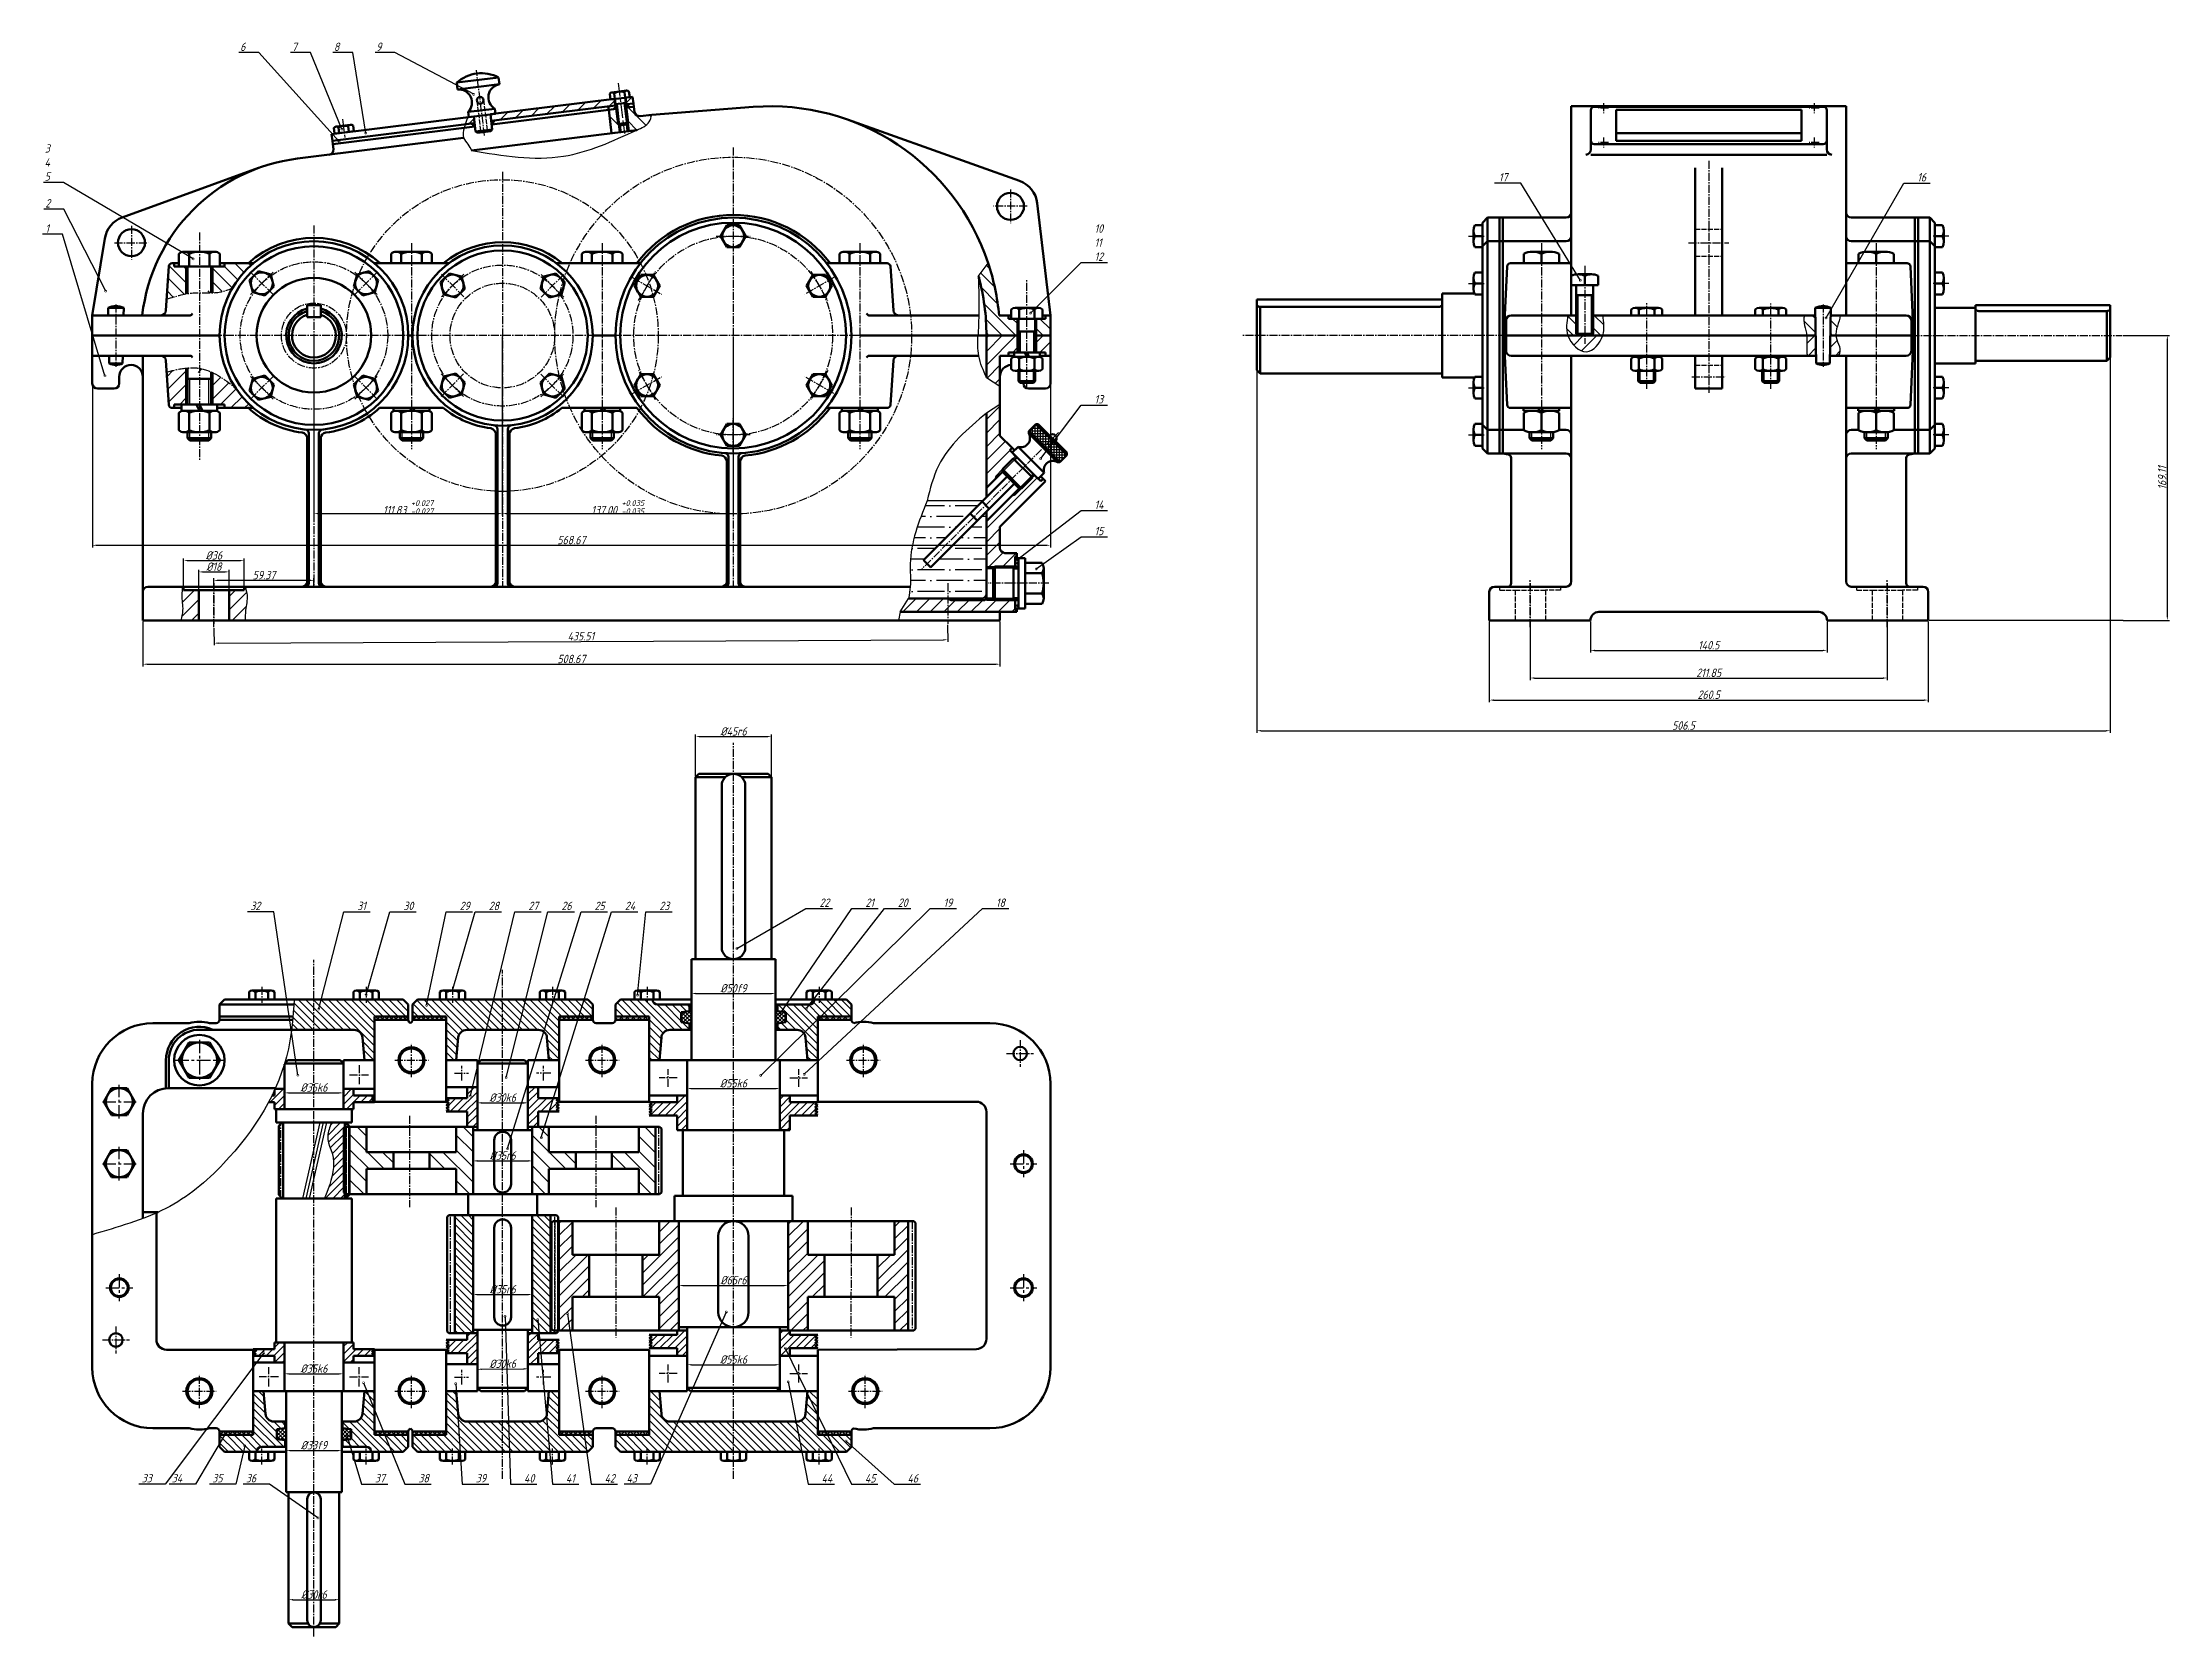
# Model space of a CAD drawing. Header units: millimetres. Extents: x 0 to 3756, y 0 to 2107.
# Drawn here: x 2494 to 3756, y 1161 to 2107 of the extents above; entities that cross this region are included whole.
import ezdxf
from ezdxf import colors
from ezdxf.entities.mleader import LeaderData, LeaderLine
from ezdxf.math import Vec2, Vec3

# ---------------------------------------------------------------- set-up
doc = ezdxf.new("R2010")
doc.units = ezdxf.units.MM
doc.header["$LTSCALE"] = 0.25
for name, pattern in [('ACAD_ISO02W100', [15, 12, -3]), ('CENTER', [50.8, 31.75, -6.35, 6.35, -6.35]), ('CENTER2', [28.575, 19.05, -3.175, 3.175, -3.175])]:
    doc.linetypes.add(name, pattern=pattern)
for name, color, linetype, lineweight in [('中心线', 7, 'CENTER', 25), ('剖面线', 7, 'Continuous', 25), ('点划线', 7, 'CENTER2', 25), ('粗实线', 7, 'Continuous', 50), ('细实线', 7, 'Continuous', 25), ('虚线', 7, 'ACAD_ISO02W100', 25)]:
    doc.layers.add(name, color=color, linetype=linetype, lineweight=lineweight)
doc.styles.add('gbeitc', font='gbeitc.shx', dxfattribs={"height": 5, "bigfont": 'gbcbig.shx'})
doc.dimstyles.new('ISO-25', dxfattribs={"dimtxt": 5, "dimasz": 2.1875, "dimexe": 1.25, "dimexo": 0.625, "dimtad": 1, "dimtoh": 1, "dimdec": 3, "dimdsep": 46, "dimtxsty": 'gbeitc', "dimcen": 2.5, "dimadec": 0, "dimazin": 0, "dimtfac": 1, "dimtdec": 3, "dimtmove": 0, "dimatfit": 3, "dimfxl": 1, "dimarcsym": 0})
pattern_1 = [(225, (184.815, 277.62), (1.122532, -1.122532), []), (315, (184.815, 277.62), (1.122532, 1.122532), [])]
pattern_2 = [(135, (184.815, 277.62), (-2.245064, -2.245064), [])]
pattern_3 = [(45, (2429.177, 1298.849), (-4.041115, 4.041115), [])]
pattern_4 = [(135, (2429.177, 1298.8492), (-1.796051, -1.796051), []), (225, (2429.177, 1298.8492), (1.796051, -1.796051), [])]
pattern_5 = [(135, (2429.177, 1298.849), (-4.041115, -4.041115), [])]
pattern_6 = [(45, (2407.148, 1298.849), (-4.041115, 4.041115), [])]
pattern_7 = [(135, (2407.148, 1298.849), (-4.041115, -4.041115), [])]
pattern_8 = [(135, (2407.148, 1298.849), (-3.367596, -3.367596), []), (225, (2407.148, 1298.849), (3.367596, -3.367596), [])]
pattern_9 = [(45, (2407.148, 1298.8492), (-1.796051, 1.796051), []), (135, (2407.148, 1298.8492), (-1.796051, -1.796051), [])]
pattern_10 = [(45, (184.815, 277.62), (-2.245064, 2.245064), [])]
pattern_11 = [(135, (184.815, 277.62), (-4.041115, -4.041115), [])]
pattern_12 = [(45, (184.815, 277.62), (-4.041115, 4.041115), [])]

msp = doc.modelspace()

# ---------------------------------------------------------------- blocks, each defined once
blk = doc.blocks.new('*U4')
at = {"layer": '粗实线'}
for p, q in [((-1.9, 7.2), (-7.2, 1.9)), ((-7.2, 1.9), (-5.3, -5.3)), ((5.3, 5.3), (-1.9, 7.2)), ((7.2, -1.9), (5.3, 5.3)), ((-5.3, -5.3), (1.9, -7.2)), ((1.9, -7.2), (7.2, -1.9))]:
    blk.add_line(p, q, dxfattribs=at)
blk.add_circle((0, 0), 6.5, dxfattribs=at)
blk = doc.blocks.new('*U5')
at = {"layer": '粗实线', "color": 0, "linetype": 'ByBlock', "lineweight": -2, "transparency": 16777216}
blk.add_blockref('*U4', (2439.3, 1686.7), dxfattribs=at)
for p, rotation in [((2501.2, 1686.7), 270), ((2439.3, 1624.7), 90.00000000000001), ((2501.2, 1624.7), 180)]:
    blk.add_blockref('*U4', p, dxfattribs=dict(at, rotation=rotation))
blk = doc.blocks.new('*U6')
at = {"layer": '粗实线'}
for p, q in [((-1.9, 7.2), (-7.2, 1.9)), ((-7.2, 1.9), (-5.3, -5.3)), ((5.3, 5.3), (-1.9, 7.2)), ((7.2, -1.9), (5.3, 5.3)), ((-5.3, -5.3), (1.9, -7.2)), ((1.9, -7.2), (7.2, -1.9))]:
    blk.add_line(p, q, dxfattribs=at)
blk.add_circle((0, 0), 6.5, dxfattribs=at)
blk = doc.blocks.new('*U7')
at = {"layer": '粗实线', "color": 0, "linetype": 'ByBlock', "lineweight": -2, "transparency": 16777216}
blk.add_blockref('*U6', (2552.6, 1685.4), dxfattribs=at)
for p, rotation in [((2612, 1685.4), 270.0000000000001), ((2552.6, 1626), 90), ((2612, 1626), 180)]:
    blk.add_blockref('*U6', p, dxfattribs=dict(at, rotation=rotation))
blk = doc.blocks.new('*U8')
at = {"layer": '点划线'}
for p, q in [((-6.7, -6.7), (6.7, 6.7)), ((6.7, -6.7), (-6.7, 6.7))]:
    blk.add_line(p, q, dxfattribs=at)
blk = doc.blocks.new('*U9')
at = {"layer": '点划线', "color": 0, "linetype": 'ByBlock', "lineweight": -2, "transparency": 16777216}
blk.add_blockref('*U8', (2439.3, 1686.7), dxfattribs=at)
for p, rotation in [((2501.2, 1686.7), 270), ((2439.3, 1624.7), 90.00000000000001), ((2501.2, 1624.7), 180)]:
    blk.add_blockref('*U8', p, dxfattribs=dict(at, rotation=rotation))
blk = doc.blocks.new('*U10')
at = {"layer": '点划线'}
for p, q in [((-6.7, -6.7), (6.7, 6.7)), ((6.7, -6.7), (-6.7, 6.7))]:
    blk.add_line(p, q, dxfattribs=at)
blk = doc.blocks.new('*U11')
at = {"layer": '点划线', "color": 0, "linetype": 'ByBlock', "lineweight": -2, "transparency": 16777216}
blk.add_blockref('*U10', (2552.6, 1685.4), dxfattribs=at)
for p, rotation in [((2611.8, 1685.2), 269.9999999999999), ((2552.4, 1626.2), 90.00000000000001), ((2611.6, 1626), 180)]:
    blk.add_blockref('*U10', p, dxfattribs=dict(at, rotation=rotation))
blk = doc.blocks.new('*U12')
at = {"layer": '点划线'}
for p, q in [((-10, 0), (10, 0)), ((0, 10), (0, -10))]:
    blk.add_line(p, q, dxfattribs=at)
at = {"layer": '粗实线'}
for p, q in [((-3.8, 6.5), (-7.5, 0)), ((-7.5, 0), (-3.8, -6.5)), ((3.8, 6.5), (-3.8, 6.5)), ((7.5, 0), (3.8, 6.5)), ((3.8, -6.5), (7.5, 0)), ((-3.8, -6.5), (3.8, -6.5))]:
    blk.add_line(p, q, dxfattribs=at)
blk.add_circle((0, 0), 6.5, dxfattribs=at)
blk = doc.blocks.new('*U13')
at = {"layer": '粗实线', "color": 0, "linetype": 'ByBlock', "lineweight": -2, "transparency": 16777216}
blk.add_blockref('*U12', (2719.1, 1714.7), dxfattribs=at)
for p, rotation in [((2668, 1685.2), 59.99999999999999), ((2770.2, 1685.2), 299.9999999999999), ((2668, 1626.2), 120), ((2770.2, 1626.2), 240), ((2719.1, 1596.7), 180)]:
    blk.add_blockref('*U12', p, dxfattribs=dict(at, rotation=rotation))
blk = doc.blocks.new('*D35')
at = {"layer": 'Defpoints', "color": 0, "transparency": 16777216}
for p in [(2523.6, 1933.3), (3092.2, 1933.3), (3092.2, 1808.8)]:
    blk.add_point(p, dxfattribs=at)
at = {"layer": '细实线', "color": 0, "lineweight": -2, "transparency": 16777216}
for p, q in [((2523.6, 1932.7), (2523.6, 1807.5)), ((3092.2, 1932.7), (3092.2, 1807.5)), ((2526.1, 1808.8), (3089.7, 1808.8))]:
    blk.add_line(p, q, dxfattribs=at)
at = {"layer": '细实线', "color": 0, "transparency": 16777216}
for points in [[(2526.1, 1809.2), (2526.1, 1808.4), (2523.6, 1808.8)], [(3089.7, 1809.2), (3089.7, 1808.4), (3092.2, 1808.8)]]:
    blk.add_solid(points, dxfattribs=at)
at = {"layer": '细实线', "color": 0, "transparency": 16777216, "insert": (2807.9, 1811.9), "char_height": 5, "attachment_point": 5, "style": 'gbeitc'}
blk.add_mtext('568.67', dxfattribs=at)
blk = doc.blocks.new('*D36')
at = {"layer": 'Defpoints', "color": 0, "transparency": 16777216}
for p in [(2595.7, 1760.2), (3031.2, 1762.2), (3031.3, 1752.7)]:
    blk.add_point(p, dxfattribs=at)
at = {"layer": '细实线', "color": 0, "lineweight": -2, "transparency": 16777216}
for p, q in [((2595.7, 1759.6), (2595.8, 1749.5)), ((3031.2, 1761.6), (3031.3, 1751.5)), ((2598.3, 1750.7), (3028.8, 1752.7))]:
    blk.add_line(p, q, dxfattribs=at)
at = {"layer": '细实线', "color": 0, "transparency": 16777216}
for points in [[(2598.3, 1751.1), (2598.3, 1750.3), (2595.8, 1750.7)], [(3028.8, 1753.1), (3028.8, 1752.3), (3031.3, 1752.7)]]:
    blk.add_solid(points, dxfattribs=at)
at = {"layer": '细实线', "color": 0, "transparency": 16777216, "insert": (2813.5, 1754.8), "char_height": 5, "attachment_point": 5, "rotation": 0.2631, "style": 'gbeitc'}
blk.add_mtext('435.51', dxfattribs=at)
blk = doc.blocks.new('*D37')
at = {"layer": 'Defpoints', "color": 0, "transparency": 16777216}
for p in [(2553.6, 1764.2), (3062.2, 1764.2), (3062.2, 1738.2)]:
    blk.add_point(p, dxfattribs=at)
at = {"layer": '细实线', "color": 0, "lineweight": -2, "transparency": 16777216}
for p, q in [((2553.6, 1763.6), (2553.6, 1736.9)), ((3062.2, 1763.6), (3062.2, 1736.9)), ((2556.1, 1738.2), (3059.7, 1738.2))]:
    blk.add_line(p, q, dxfattribs=at)
at = {"layer": '细实线', "color": 0, "transparency": 16777216}
for points in [[(2556.1, 1738.6), (2556.1, 1737.8), (2553.6, 1738.2)], [(3059.7, 1738.6), (3059.7, 1737.8), (3062.2, 1738.2)]]:
    blk.add_solid(points, dxfattribs=at)
at = {"layer": '细实线', "color": 0, "transparency": 16777216, "insert": (2807.9, 1741.3), "char_height": 5, "attachment_point": 5, "style": 'gbeitc'}
blk.add_mtext('508.67', dxfattribs=at)
blk = doc.blocks.new('*D38')
at = {"layer": 'Defpoints', "color": 0, "transparency": 16777216}
for p in [(2613.7, 1799.7), (2577.7, 1784.2), (2613.7, 1784.2)]:
    blk.add_point(p, dxfattribs=at)
at = {"layer": '细实线', "color": 0, "lineweight": -2, "transparency": 16777216}
for p, q in [((2577.7, 1784.8), (2577.7, 1800.9)), ((2580.2, 1799.7), (2611.2, 1799.7)), ((2613.7, 1784.8), (2613.7, 1800.9))]:
    blk.add_line(p, q, dxfattribs=at)
at = {"layer": '细实线', "color": 0, "transparency": 16777216}
for points in [[(2580.2, 1800.1), (2580.2, 1799.3), (2577.7, 1799.7)], [(2611.2, 1800.1), (2611.2, 1799.3), (2613.7, 1799.7)]]:
    blk.add_solid(points, dxfattribs=at)
at = {"layer": '细实线', "color": 0, "transparency": 16777216, "insert": (2595.7, 1802.8), "char_height": 5, "attachment_point": 5, "style": 'gbeitc'}
blk.add_mtext('%%C36', dxfattribs=at)
blk = doc.blocks.new('*D39')
at = {"layer": 'Defpoints', "color": 0, "transparency": 16777216}
for p in [(2604.7, 1793), (2586.7, 1782.2), (2604.7, 1782.2)]:
    blk.add_point(p, dxfattribs=at)
at = {"layer": '细实线', "color": 0, "lineweight": -2, "transparency": 16777216}
for p, q in [((2586.7, 1782.8), (2586.7, 1794.2)), ((2589.2, 1793), (2602.2, 1793)), ((2604.7, 1782.8), (2604.7, 1794.2))]:
    blk.add_line(p, q, dxfattribs=at)
at = {"layer": '细实线', "color": 0, "transparency": 16777216}
for points in [[(2589.2, 1793.4), (2589.2, 1792.6), (2586.7, 1793)], [(2602.2, 1793.4), (2602.2, 1792.6), (2604.7, 1793)]]:
    blk.add_solid(points, dxfattribs=at)
at = {"layer": '细实线', "color": 0, "transparency": 16777216, "insert": (2595.7, 1796.1), "char_height": 5, "attachment_point": 5, "style": 'gbeitc'}
blk.add_mtext('%%C18', dxfattribs=at)
blk = doc.blocks.new('*D40')
at = {"layer": 'Defpoints', "color": 0, "transparency": 16777216}
for p in [(2595.7, 1784.2), (2655.1, 1788), (2655.1, 1784.2)]:
    blk.add_point(p, dxfattribs=at)
at = {"layer": '细实线', "color": 0, "lineweight": -2, "transparency": 16777216}
for p, q in [((2595.7, 1784.8), (2595.7, 1789.2)), ((2598.2, 1788), (2652.6, 1788)), ((2655.1, 1784.8), (2655.1, 1789.2))]:
    blk.add_line(p, q, dxfattribs=at)
at = {"layer": '细实线', "color": 0, "transparency": 16777216}
for points in [[(2598.2, 1788.4), (2598.2, 1787.5), (2595.7, 1788)], [(2652.6, 1788.4), (2652.6, 1787.5), (2655.1, 1788)]]:
    blk.add_solid(points, dxfattribs=at)
at = {"layer": '细实线', "color": 0, "transparency": 16777216, "insert": (2625.4, 1791.1), "char_height": 5, "attachment_point": 5, "style": 'gbeitc'}
blk.add_mtext('59.37', dxfattribs=at)
blk = doc.blocks.new('*D41')
at = {"layer": 'Defpoints', "color": 0, "transparency": 16777216}
for p in [(3412.7, 1764.2), (3553.2, 1764.2), (3553.2, 1746.4)]:
    blk.add_point(p, dxfattribs=at)
at = {"layer": '细实线', "color": 0, "lineweight": -2, "transparency": 16777216}
for p, q in [((3412.7, 1763.6), (3412.7, 1745.2)), ((3553.2, 1763.6), (3553.2, 1745.2)), ((3415.2, 1746.4), (3550.7, 1746.4))]:
    blk.add_line(p, q, dxfattribs=at)
at = {"layer": '细实线', "color": 0, "transparency": 16777216}
for points in [[(3415.2, 1746.8), (3415.2, 1746), (3412.7, 1746.4)], [(3550.7, 1746.8), (3550.7, 1746), (3553.2, 1746.4)]]:
    blk.add_solid(points, dxfattribs=at)
at = {"layer": '细实线', "color": 0, "transparency": 16777216, "insert": (3482.9, 1749.5), "char_height": 5, "attachment_point": 5, "style": 'gbeitc'}
blk.add_mtext('140.5', dxfattribs=at)
blk = doc.blocks.new('*D42')
at = {"layer": 'Defpoints', "color": 0, "transparency": 16777216}
for p in [(3377, 1764.2), (3588.9, 1764.2), (3588.9, 1730)]:
    blk.add_point(p, dxfattribs=at)
at = {"layer": '细实线', "color": 0, "lineweight": -2, "transparency": 16777216}
for p, q in [((3377, 1763.6), (3377, 1728.7)), ((3588.9, 1763.6), (3588.9, 1728.7)), ((3379.5, 1730), (3586.4, 1730))]:
    blk.add_line(p, q, dxfattribs=at)
at = {"layer": '细实线', "color": 0, "transparency": 16777216}
for points in [[(3379.5, 1730.4), (3379.5, 1729.6), (3377, 1730)], [(3586.4, 1730.4), (3586.4, 1729.6), (3588.9, 1730)]]:
    blk.add_solid(points, dxfattribs=at)
at = {"layer": '细实线', "color": 0, "transparency": 16777216, "insert": (3482.9, 1733.1), "char_height": 5, "attachment_point": 5, "style": 'gbeitc'}
blk.add_mtext('211.85', dxfattribs=at)
blk = doc.blocks.new('*D43')
at = {"layer": 'Defpoints', "color": 0, "transparency": 16777216}
for p in [(3352.7, 1764.2), (3613.2, 1764.2), (3613.2, 1716.9)]:
    blk.add_point(p, dxfattribs=at)
at = {"layer": '细实线', "color": 0, "lineweight": -2, "transparency": 16777216}
for p, q in [((3352.7, 1763.6), (3352.7, 1715.7)), ((3613.2, 1763.6), (3613.2, 1715.7)), ((3355.2, 1716.9), (3610.7, 1716.9))]:
    blk.add_line(p, q, dxfattribs=at)
at = {"layer": '细实线', "color": 0, "transparency": 16777216}
for points in [[(3355.2, 1717.3), (3355.2, 1716.5), (3352.7, 1716.9)], [(3610.7, 1717.3), (3610.7, 1716.5), (3613.2, 1716.9)]]:
    blk.add_solid(points, dxfattribs=at)
at = {"layer": '细实线', "color": 0, "transparency": 16777216, "insert": (3482.9, 1720.1), "char_height": 5, "attachment_point": 5, "style": 'gbeitc'}
blk.add_mtext('260.5', dxfattribs=at)
blk = doc.blocks.new('*D44')
at = {"layer": 'Defpoints', "color": 0, "transparency": 16777216}
for p in [(3214.7, 1933.3), (3721.2, 1933.3), (3721.2, 1698.7)]:
    blk.add_point(p, dxfattribs=at)
at = {"layer": '细实线', "color": 0, "lineweight": -2, "transparency": 16777216}
for p, q in [((3214.7, 1932.7), (3214.7, 1697.4)), ((3721.2, 1932.7), (3721.2, 1697.4)), ((3217.2, 1698.7), (3718.7, 1698.7))]:
    blk.add_line(p, q, dxfattribs=at)
at = {"layer": '细实线', "color": 0, "transparency": 16777216}
for points in [[(3217.2, 1699.1), (3217.2, 1698.3), (3214.7, 1698.7)], [(3718.7, 1699.1), (3718.7, 1698.3), (3721.2, 1698.7)]]:
    blk.add_solid(points, dxfattribs=at)
at = {"layer": '细实线', "color": 0, "transparency": 16777216, "insert": (3467.9, 1701.8), "char_height": 5, "attachment_point": 5, "style": 'gbeitc'}
blk.add_mtext('506.5', dxfattribs=at)
blk = doc.blocks.new('*D45')
at = {"layer": 'Defpoints', "color": 0, "transparency": 16777216}
for p in [(3728.2, 1933.3), (3728.2, 1764.2), (3755.1, 1764.2)]:
    blk.add_point(p, dxfattribs=at)
at = {"layer": '细实线', "color": 0, "lineweight": -2, "transparency": 16777216}
for p, q in [((3728.9, 1933.3), (3756.4, 1933.3)), ((3755.1, 1930.8), (3755.1, 1766.7)), ((3728.9, 1764.2), (3756.4, 1764.2))]:
    blk.add_line(p, q, dxfattribs=at)
at = {"layer": '细实线', "color": 0, "transparency": 16777216}
for points in [[(3754.7, 1930.8), (3755.5, 1930.8), (3755.1, 1933.3)], [(3754.7, 1766.7), (3755.5, 1766.7), (3755.1, 1764.2)]]:
    blk.add_solid(points, dxfattribs=at)
at = {"layer": '细实线', "color": 0, "transparency": 16777216, "insert": (3752, 1848.8), "char_height": 5, "attachment_point": 5, "rotation": 90, "style": 'gbeitc'}
blk.add_mtext('169.11', dxfattribs=at)
blk = doc.blocks.new('*D46')
at = {"layer": 'Defpoints', "color": 0, "transparency": 16777216}
for p in [(2926.6, 1695.2), (2881.6, 1671.1), (2926.6, 1671.1)]:
    blk.add_point(p, dxfattribs=at)
at = {"layer": '细实线', "color": 0, "lineweight": -2, "transparency": 16777216}
for p, q in [((2881.6, 1671.7), (2881.6, 1696.4)), ((2884.1, 1695.2), (2924.1, 1695.2)), ((2926.6, 1671.7), (2926.6, 1696.4))]:
    blk.add_line(p, q, dxfattribs=at)
at = {"layer": '细实线', "color": 0, "transparency": 16777216}
for points in [[(2884.1, 1695.6), (2884.1, 1694.8), (2881.6, 1695.2)], [(2924.1, 1695.6), (2924.1, 1694.8), (2926.6, 1695.2)]]:
    blk.add_solid(points, dxfattribs=at)
at = {"layer": '细实线', "color": 0, "transparency": 16777216, "insert": (2904.1, 1698.3), "char_height": 5, "attachment_point": 5, "style": 'gbeitc'}
blk.add_mtext('%%C45r6', dxfattribs=at)
blk = doc.blocks.new('*D47')
at = {"layer": 'Defpoints', "color": 0, "transparency": 16777216}
for p in [(2929.1, 1542.7), (2879.1, 1525), (2929.1, 1525)]:
    blk.add_point(p, dxfattribs=at)
at = {"layer": '细实线', "color": 0, "lineweight": -2, "transparency": 16777216}
for p, q in [((2879.1, 1525.6), (2879.1, 1544)), ((2881.6, 1542.7), (2926.6, 1542.7)), ((2929.1, 1525.6), (2929.1, 1544))]:
    blk.add_line(p, q, dxfattribs=at)
at = {"layer": '细实线', "color": 0, "transparency": 16777216}
for points in [[(2881.6, 1543.1), (2881.6, 1542.3), (2879.1, 1542.7)], [(2926.6, 1543.1), (2926.6, 1542.3), (2929.1, 1542.7)]]:
    blk.add_solid(points, dxfattribs=at)
at = {"layer": '细实线', "color": 0, "transparency": 16777216, "insert": (2904.1, 1545.8), "char_height": 5, "attachment_point": 5, "style": 'gbeitc'}
blk.add_mtext('%%C50f9', dxfattribs=at)
blk = doc.blocks.new('*D48')
at = {"layer": 'Defpoints', "color": 0, "transparency": 16777216}
for p in [(2876.6, 1482.1), (2931.6, 1486.3), (2931.6, 1482.1)]:
    blk.add_point(p, dxfattribs=at)
at = {"layer": '细实线', "color": 0, "lineweight": -2, "transparency": 16777216}
for p, q in [((2876.6, 1482.7), (2876.6, 1487.5)), ((2879.1, 1486.3), (2929.1, 1486.3)), ((2931.6, 1482.7), (2931.6, 1487.5))]:
    blk.add_line(p, q, dxfattribs=at)
at = {"layer": '细实线', "color": 0, "transparency": 16777216}
for points in [[(2879.1, 1486.7), (2879.1, 1485.8), (2876.6, 1486.3)], [(2929.1, 1486.7), (2929.1, 1485.8), (2931.6, 1486.3)]]:
    blk.add_solid(points, dxfattribs=at)
at = {"layer": '细实线', "color": 0, "transparency": 16777216, "insert": (2904.1, 1489.4), "char_height": 5, "attachment_point": 5, "style": 'gbeitc'}
blk.add_mtext('%%C55k6', dxfattribs=at)
blk = doc.blocks.new('*D49')
at = {"layer": 'Defpoints', "color": 0, "transparency": 16777216}
for p in [(2936.6, 1369.3), (2871.6, 1344.6), (2936.6, 1344.6)]:
    blk.add_point(p, dxfattribs=at)
at = {"layer": '细实线', "color": 0, "lineweight": -2, "transparency": 16777216}
for p, q in [((2871.6, 1345.2), (2871.6, 1370.6)), ((2874.1, 1369.3), (2934.1, 1369.3)), ((2936.6, 1345.2), (2936.6, 1370.6))]:
    blk.add_line(p, q, dxfattribs=at)
at = {"layer": '细实线', "color": 0, "transparency": 16777216}
for points in [[(2874.1, 1369.7), (2874.1, 1368.9), (2871.6, 1369.3)], [(2934.1, 1369.7), (2934.1, 1368.9), (2936.6, 1369.3)]]:
    blk.add_solid(points, dxfattribs=at)
at = {"layer": '细实线', "color": 0, "transparency": 16777216, "insert": (2904.1, 1372.5), "char_height": 5, "attachment_point": 5, "style": 'gbeitc'}
blk.add_mtext('%%C65r6', dxfattribs=at)
blk = doc.blocks.new('*D50')
at = {"layer": 'Defpoints', "color": 0, "transparency": 16777216}
for p in [(2876.6, 1327.6), (2931.6, 1327.6), (2931.6, 1322.3)]:
    blk.add_point(p, dxfattribs=at)
at = {"layer": '细实线', "color": 0, "lineweight": -2, "transparency": 16777216}
for p, q in [((2876.6, 1327), (2876.6, 1321.1)), ((2931.6, 1327), (2931.6, 1321.1)), ((2879.1, 1322.3), (2929.1, 1322.3))]:
    blk.add_line(p, q, dxfattribs=at)
at = {"layer": '细实线', "color": 0, "transparency": 16777216}
for points in [[(2879.1, 1322.7), (2879.1, 1321.9), (2876.6, 1322.3)], [(2929.1, 1322.7), (2929.1, 1321.9), (2931.6, 1322.3)]]:
    blk.add_solid(points, dxfattribs=at)
at = {"layer": '细实线', "color": 0, "transparency": 16777216, "insert": (2904.1, 1325.4), "char_height": 5, "attachment_point": 5, "style": 'gbeitc'}
blk.add_mtext('%%C55k6', dxfattribs=at)
blk = doc.blocks.new('*D51')
at = {"layer": 'Defpoints', "color": 0, "transparency": 16777216}
for p in [(2752.1, 1322.3), (2782.1, 1322.6), (2782.1, 1319.9)]:
    blk.add_point(p, dxfattribs=at)
at = {"layer": '细实线', "color": 0, "lineweight": -2, "transparency": 16777216}
for p, q in [((2752.1, 1321.7), (2752.1, 1318.3)), ((2754.6, 1319.6), (2779.6, 1319.8)), ((2782.1, 1322), (2782.1, 1318.6))]:
    blk.add_line(p, q, dxfattribs=at)
at = {"layer": '细实线', "color": 0, "transparency": 16777216}
for points in [[(2754.6, 1320), (2754.6, 1319.2), (2752.1, 1319.6)], [(2779.6, 1320.3), (2779.6, 1319.4), (2782.1, 1319.9)]]:
    blk.add_solid(points, dxfattribs=at)
at = {"layer": '细实线', "color": 0, "transparency": 16777216, "insert": (2767.1, 1322.9), "char_height": 5, "attachment_point": 5, "rotation": 0.5183, "style": 'gbeitc'}
blk.add_mtext('%%C30k6', dxfattribs=at)
blk = doc.blocks.new('*D52')
at = {"layer": 'Defpoints', "color": 0, "transparency": 16777216}
for p in [(2784.6, 1364), (2749.6, 1343.1), (2784.6, 1343.1)]:
    blk.add_point(p, dxfattribs=at)
at = {"layer": '细实线', "color": 0, "lineweight": -2, "transparency": 16777216}
for p, q in [((2749.6, 1343.7), (2749.6, 1365.2)), ((2752.1, 1364), (2782.1, 1364)), ((2784.6, 1343.7), (2784.6, 1365.2))]:
    blk.add_line(p, q, dxfattribs=at)
at = {"layer": '细实线', "color": 0, "transparency": 16777216}
for points in [[(2752.1, 1364.4), (2752.1, 1363.5), (2749.6, 1364)], [(2782.1, 1364.4), (2782.1, 1363.5), (2784.6, 1364)]]:
    blk.add_solid(points, dxfattribs=at)
at = {"layer": '细实线', "color": 0, "transparency": 16777216, "insert": (2767.1, 1367.1), "char_height": 5, "attachment_point": 5, "style": 'gbeitc'}
blk.add_mtext('%%C35r6', dxfattribs=at)
blk = doc.blocks.new('*D53')
at = {"layer": 'Defpoints', "color": 0, "transparency": 16777216}
for p in [(2749.6, 1461.6), (2784.6, 1461.6), (2784.6, 1443.3)]:
    blk.add_point(p, dxfattribs=at)
at = {"layer": '细实线', "color": 0, "lineweight": -2, "transparency": 16777216}
for p, q in [((2749.6, 1461), (2749.6, 1442.1)), ((2784.6, 1461), (2784.6, 1442.1)), ((2752.1, 1443.3), (2782.1, 1443.3))]:
    blk.add_line(p, q, dxfattribs=at)
at = {"layer": '细实线', "color": 0, "transparency": 16777216}
for points in [[(2752.1, 1443.8), (2752.1, 1442.9), (2749.6, 1443.3)], [(2782.1, 1443.8), (2782.1, 1442.9), (2784.6, 1443.3)]]:
    blk.add_solid(points, dxfattribs=at)
at = {"layer": '细实线', "color": 0, "transparency": 16777216, "insert": (2767.1, 1446.5), "char_height": 5, "attachment_point": 5, "style": 'gbeitc'}
blk.add_mtext('%%C35r6', dxfattribs=at)
blk = doc.blocks.new('*D54')
at = {"layer": 'Defpoints', "color": 0, "transparency": 16777216}
for p in [(2752.1, 1487.1), (2782.1, 1487.1), (2782.1, 1477.8)]:
    blk.add_point(p, dxfattribs=at)
at = {"layer": '细实线', "color": 0, "lineweight": -2, "transparency": 16777216}
for p, q in [((2752.1, 1486.5), (2752.1, 1476.5)), ((2754.6, 1477.8), (2779.6, 1477.8)), ((2782.1, 1486.5), (2782.1, 1476.5))]:
    blk.add_line(p, q, dxfattribs=at)
at = {"layer": '细实线', "color": 0, "transparency": 16777216}
for points in [[(2754.6, 1478.2), (2754.6, 1477.3), (2752.1, 1477.8)], [(2779.6, 1478.2), (2779.6, 1477.3), (2782.1, 1477.8)]]:
    blk.add_solid(points, dxfattribs=at)
at = {"layer": '细实线', "color": 0, "transparency": 16777216, "insert": (2767.1, 1480.9), "char_height": 5, "attachment_point": 5, "style": 'gbeitc'}
blk.add_mtext('%%C30k6', dxfattribs=at)
blk = doc.blocks.new('*D55')
at = {"layer": 'Defpoints', "color": 0, "transparency": 16777216}
for p in [(2637.6, 1486.1), (2672.6, 1486.1), (2672.6, 1483.7)]:
    blk.add_point(p, dxfattribs=at)
at = {"layer": '细实线', "color": 0, "lineweight": -2, "transparency": 16777216}
for p, q in [((2637.6, 1485.5), (2637.6, 1482.5)), ((2640.1, 1483.7), (2670.1, 1483.7)), ((2672.6, 1485.5), (2672.6, 1482.5))]:
    blk.add_line(p, q, dxfattribs=at)
at = {"layer": '细实线', "color": 0, "transparency": 16777216}
for points in [[(2640.1, 1484.1), (2640.1, 1483.3), (2637.6, 1483.7)], [(2670.1, 1484.1), (2670.1, 1483.3), (2672.6, 1483.7)]]:
    blk.add_solid(points, dxfattribs=at)
at = {"layer": '细实线', "color": 0, "transparency": 16777216, "insert": (2655.1, 1486.9), "char_height": 5, "attachment_point": 5, "style": 'gbeitc'}
blk.add_mtext('%%C35k6', dxfattribs=at)
blk = doc.blocks.new('*D56')
at = {"layer": 'Defpoints', "color": 0, "transparency": 16777216}
for p in [(2637.6, 1323.6), (2672.6, 1323.6), (2672.6, 1316.9)]:
    blk.add_point(p, dxfattribs=at)
at = {"layer": '细实线', "color": 0, "lineweight": -2, "transparency": 16777216}
for p, q in [((2637.6, 1323), (2637.6, 1315.6)), ((2640.1, 1316.9), (2670.1, 1316.9)), ((2672.6, 1323), (2672.6, 1315.6))]:
    blk.add_line(p, q, dxfattribs=at)
at = {"layer": '细实线', "color": 0, "transparency": 16777216}
for points in [[(2640.1, 1317.3), (2640.1, 1316.5), (2637.6, 1316.9)], [(2670.1, 1317.3), (2670.1, 1316.5), (2672.6, 1316.9)]]:
    blk.add_solid(points, dxfattribs=at)
at = {"layer": '细实线', "color": 0, "transparency": 16777216, "insert": (2655.1, 1320), "char_height": 5, "attachment_point": 5, "style": 'gbeitc'}
blk.add_mtext('%%C35k6', dxfattribs=at)
blk = doc.blocks.new('*D57')
at = {"layer": 'Defpoints', "color": 0, "transparency": 16777216}
for p in [(2638.6, 1277.5), (2671.6, 1277.5), (2671.6, 1271.3)]:
    blk.add_point(p, dxfattribs=at)
at = {"layer": '细实线', "color": 0, "lineweight": -2, "transparency": 16777216}
for p, q in [((2638.6, 1276.8), (2638.6, 1270.1)), ((2671.6, 1276.8), (2671.6, 1270.1)), ((2641.1, 1271.3), (2669.1, 1271.3))]:
    blk.add_line(p, q, dxfattribs=at)
at = {"layer": '细实线', "color": 0, "transparency": 16777216}
for points in [[(2641.1, 1271.7), (2641.1, 1270.9), (2638.6, 1271.3)], [(2669.1, 1271.7), (2669.1, 1270.9), (2671.6, 1271.3)]]:
    blk.add_solid(points, dxfattribs=at)
at = {"layer": '细实线', "color": 0, "transparency": 16777216, "insert": (2655.1, 1274.5), "char_height": 5, "attachment_point": 5, "style": 'gbeitc'}
blk.add_mtext('%%C33f9', dxfattribs=at)
blk = doc.blocks.new('*D58')
at = {"layer": 'Defpoints', "color": 0, "transparency": 16777216}
for p in [(2670.1, 1182.8), (2640.1, 1168.6), (2670.1, 1168.6)]:
    blk.add_point(p, dxfattribs=at)
at = {"layer": '细实线', "color": 0, "lineweight": -2, "transparency": 16777216}
for p, q in [((2640.1, 1169.2), (2640.1, 1184)), ((2642.6, 1182.8), (2667.6, 1182.8)), ((2670.1, 1169.2), (2670.1, 1184))]:
    blk.add_line(p, q, dxfattribs=at)
at = {"layer": '细实线', "color": 0, "transparency": 16777216}
for points in [[(2642.6, 1183.2), (2642.6, 1182.4), (2640.1, 1182.8)], [(2667.6, 1183.2), (2667.6, 1182.4), (2670.1, 1182.8)]]:
    blk.add_solid(points, dxfattribs=at)
at = {"layer": '细实线', "color": 0, "transparency": 16777216, "insert": (2655.1, 1185.9), "char_height": 5, "attachment_point": 5, "style": 'gbeitc'}
blk.add_mtext('%%C30r6', dxfattribs=at)
blk = doc.blocks.new('*D59')
at = {"layer": 'Defpoints', "color": 0, "transparency": 16777216}
for p in [(2655.1, 1933.3), (2766.9, 1933.3), (2766.9, 1827.6)]:
    blk.add_point(p, dxfattribs=at)
at = {"layer": '细实线', "color": 0, "lineweight": -2, "transparency": 16777216}
for p, q in [((2655.1, 1932.7), (2655.1, 1826.4)), ((2766.9, 1932.7), (2766.9, 1826.4)), ((2657.6, 1827.6), (2764.4, 1827.6))]:
    blk.add_line(p, q, dxfattribs=at)
at = {"layer": '细实线', "color": 0, "transparency": 16777216}
for points in [[(2657.6, 1828), (2657.6, 1827.2), (2655.1, 1827.6)], [(2764.4, 1828), (2764.4, 1827.2), (2766.9, 1827.6)]]:
    blk.add_solid(points, dxfattribs=at)
at = {"layer": '细实线', "color": 0, "transparency": 16777216, "insert": (2711, 1831.4), "char_height": 5, "attachment_point": 5, "style": 'gbeitc'}
blk.add_mtext('111.83 {\\H0.7x;\\S+0.027^ -0.027;}', dxfattribs=at)
blk = doc.blocks.new('*D60')
at = {"layer": 'Defpoints', "color": 0, "transparency": 16777216}
for p in [(2766.9, 1933.3), (2903.9, 1933.3), (2903.9, 1827.6)]:
    blk.add_point(p, dxfattribs=at)
at = {"layer": '细实线', "color": 0, "lineweight": -2, "transparency": 16777216}
for p, q in [((2766.9, 1932.7), (2766.9, 1826.4)), ((2903.9, 1932.7), (2903.9, 1826.4)), ((2769.4, 1827.6), (2901.4, 1827.6))]:
    blk.add_line(p, q, dxfattribs=at)
at = {"layer": '细实线', "color": 0, "transparency": 16777216}
for points in [[(2769.4, 1828), (2769.4, 1827.2), (2766.9, 1827.6)], [(2901.4, 1828), (2901.4, 1827.2), (2903.9, 1827.6)]]:
    blk.add_solid(points, dxfattribs=at)
at = {"layer": '细实线', "color": 0, "transparency": 16777216, "insert": (2835.4, 1831.4), "char_height": 5, "attachment_point": 5, "style": 'gbeitc'}
blk.add_mtext('137.00 {\\H0.7x;\\S+0.035^ -0.035;}', dxfattribs=at)
blk = doc.blocks.new('_DotSmall')
at = {"color": 0, "linetype": 'ByBlock', "const_width": 0.5}
blk.add_lwpolyline([(-0.0625, 0, 1), (0.0625, 0, 1)], format="xyb", close=True, dxfattribs=at)

# ---------------------------------------------------------------- dimensions: what is measured, and where the dimension line sits
at = {"layer": '细实线'}
for base, p1, p2, picture, middle in [((3092.2259, 1808.774), (2523.5572, 1933.3142), (3092.2259, 1933.3142), '*D35', (2807.8915, 1811.899)), ((3721.1802, 1698.6917), (3214.6802, 1933.3142), (3721.1802, 1933.3142), '*D44', (3467.9302, 1701.8167)), ((2655.0918, 1787.9561), (2595.7235, 1784.2092), (2655.0918, 1784.2092), '*D40', (2625.4076, 1791.0811)), ((3062.2259, 1738.1709), (2553.5572, 1764.2092), (3062.2259, 1764.2092), '*D37', (2807.8915, 1741.2959)), ((3613.1802, 1716.9324), (3352.6802, 1764.2092), (3613.1802, 1764.2092), '*D43', (3482.9302, 1720.0574)), ((3588.8545, 1729.9933), (3377.0058, 1764.2092), (3588.8545, 1764.2092), '*D42', (3482.9302, 1733.1183)), ((3553.1802, 1746.4122), (3412.6802, 1764.2092), (3553.1802, 1764.2092), '*D41', (3482.9302, 1749.5372))]:
    dim = msp.add_linear_dim(base=base, p1=p1, p2=p2, dimstyle='ISO-25', override={"dimasz": 2.5, "dimdec": 2, "dimtdec": 2}, dxfattribs=at)
    dim.commit()
    dim.dimension.update_dxf_attribs({"geometry": picture, "text_midpoint": middle})
for base, p1, p2, text, picture, middle in [((2766.9188, 1827.6128), (2655.0918, 1933.3142), (2766.9188, 1933.3142), '<> {\\H0.7x;\\S+0.027^ -0.027;}', '*D59', (2711.0053, 1831.4462)), ((2903.9188, 1827.6128), (2766.9188, 1933.3142), (2903.9188, 1933.3142), '<>.00 {\\H0.7x;\\S+0.035^ -0.035;}', '*D60', (2835.4188, 1831.4462)), ((2926.5918, 1695.1696), (2881.5918, 1671.0847), (2926.5918, 1671.0847), '%%C<>r6', '*D46', (2904.0918, 1698.2946)), ((2929.0918, 1542.7102), (2879.0918, 1524.9708), (2929.0918, 1524.9708), '%%C<>f9', '*D47', (2904.0918, 1545.8352)), ((2672.5918, 1483.7301), (2637.5918, 1486.0847), (2672.5918, 1486.0847), '%%C<>k6', '*D55', (2655.0918, 1486.8551)), ((2931.5918, 1486.2566), (2876.5918, 1482.0847), (2931.5918, 1482.0847), '%%C<>k6', '*D48', (2904.0918, 1489.3816)), ((2782.0918, 1477.75), (2752.0918, 1487.0847), (2782.0918, 1487.0847), '%%C<>k6', '*D54', (2767.0918, 1480.875)), ((2784.5918, 1443.3428), (2749.5918, 1461.5847), (2784.5918, 1461.5847), '%%C<>r6', '*D53', (2767.0918, 1446.4678)), ((2784.5918, 1363.9522), (2749.5918, 1343.0847), (2784.5918, 1343.0847), '%%C<>r6', '*D52', (2767.0918, 1367.0772)), ((2936.5918, 1369.3275), (2871.5918, 1344.5847), (2936.5918, 1344.5847), '%%C<>r6', '*D49', (2904.0918, 1372.4525)), ((2931.5918, 1322.3133), (2876.5918, 1327.5847), (2931.5918, 1327.5847), '%%C<>k6', '*D50', (2904.0918, 1325.4383)), ((2672.5918, 1316.8851), (2637.5918, 1323.5847), (2672.5918, 1323.5847), '%%C<>k6', '*D56', (2655.0918, 1320.0101)), ((2671.5918, 1271.3294), (2638.5918, 1277.4708), (2671.5918, 1277.4708), '%%C<>f9', '*D57', (2655.0918, 1274.4544)), ((2670.0918, 1182.7851), (2640.0918, 1168.5847), (2670.0918, 1168.5847), '%%C<>r6', '*D58', (2655.0918, 1185.9101))]:
    dim = msp.add_linear_dim(base=base, p1=p1, p2=p2, text=text, dimstyle='ISO-25', override={"dimasz": 2.5, "dimdec": 2, "dimtdec": 2}, dxfattribs=at)
    dim.commit()
    dim.dimension.update_dxf_attribs({"geometry": picture, "text_midpoint": middle})
dim = msp.add_linear_dim(base=(3755.1155974057, 1764.2091916359), p1=(3728.2384200363, 1933.3141916359), p2=(3728.2384200363, 1764.2091916359), angle=90, dimstyle='ISO-25', override={"dimasz": 2.5, "dimdec": 2, "dimtdec": 2}, dxfattribs=at)
dim.commit()
dim.dimension.update_dxf_attribs({"geometry": '*D45', "text_midpoint": (3751.9905974057, 1848.7616916359)})
for base, p1, p2, picture, middle in [((2613.7235, 1799.6821), (2577.7235, 1784.2092), (2613.7235, 1784.2092), '*D38', (2595.7235, 1799.6821)), ((2604.7235, 1792.9997), (2586.7235, 1782.2092), (2604.7235, 1782.2092), '*D39', (2595.7235, 1792.9997))]:
    dim = msp.add_linear_dim(base=base, p1=p1, p2=p2, text='%%C<>', dimstyle='ISO-25', override={"dimasz": 2.5, "dimdec": 2, "dimtdec": 2}, dxfattribs=at)
    dim.commit()
    dim.dimension.update_dxf_attribs({"geometry": picture, "text_midpoint": middle, "dimtype": 160})
dim = msp.add_aligned_dim(p1=(2595.7235, 1760.2092), p2=(3031.2259, 1762.2092), distance=-9.5023, dimstyle='ISO-25', override={"dimasz": 2.5, "dimdec": 2, "dimtdec": 2}, dxfattribs=at)
dim.commit()
dim.dimension.update_dxf_attribs({"geometry": '*D36', "text_midpoint": (2813.504, 1754.8319)})
dim = msp.add_aligned_dim(p1=(2752.0918, 1322.3133), p2=(2782.0918, 1322.5847), distance=-2.7214, text='%%C<>k6', dimstyle='ISO-25', override={"dimasz": 2.5, "dimdec": 2, "dimtdec": 2}, dxfattribs=at)
dim.commit()
dim.dimension.update_dxf_attribs({"geometry": '*D51', "text_midpoint": (2767.0881, 1322.8525)})

# ---------------------------------------------------------------- hatches: boundary and pattern name
at = {"layer": '剖面线'}
h = msp.add_hatch(dxfattribs=at)
h.set_pattern_fill('ANSI31', color=0, scale=1.8, style=0)
h.set_pattern_definition(pattern_6)
h.paths.add_polyline_path([(2759.8409, 2064.6647), (2833.4768, 2073.7965), (2833.9691, 2069.8269), (2760.3332, 2060.6951)])
h = msp.add_hatch(dxfattribs=at)
h.set_pattern_fill('ANSI31', color=256, scale=1.8, style=0)
h.set_pattern_definition(pattern_6)
h.paths.add_polyline_path([(2840.0266, 2074.6088), (2844.1947, 2075.1257), (2844.687, 2071.1561), (2840.5189, 2070.6392)])
h = msp.add_hatch(dxfattribs=at)
h.set_pattern_fill('ANSI37', color=256, scale=1.5, angle=90, style=0)
h.set_pattern_definition(pattern_8)
h.paths.add_polyline_path([(2840.5189, 2070.6392), (2844.687, 2071.1561), (2844.9331, 2069.1713), (2840.7651, 2068.6544)])
h = msp.add_hatch(dxfattribs=at)
h.set_pattern_fill('ANSI31', color=256, scale=1.8, style=0)
h.set_pattern_definition(pattern_6)
h.paths.add_polyline_path([(2749.9169, 2063.434), (2750.4092, 2059.4644), (2744.9549, 2058.788), (2746.4474, 2063.0037)])
h = msp.add_hatch(dxfattribs=at)
h.set_pattern_fill('ANSI37', color=256, scale=0.8, style=0)
h.set_pattern_definition(pattern_9)
h.paths.add_polyline_path([(2750.4092, 2059.4644), (2748.4244, 2059.2183), (2750.6553, 2057.4796)])
h = msp.add_hatch(dxfattribs=at)
h.set_pattern_fill('ANSI37', color=256, scale=0.8, style=0)
h.set_pattern_definition(pattern_9)
h.paths.add_polyline_path([(2760.3332, 2060.6951), (2762.318, 2060.9413), (2760.5793, 2058.7103)])
h = msp.add_hatch(dxfattribs=at)
h.set_pattern_fill('ANSI37', color=256, scale=1.5, angle=90, style=0)
h.set_pattern_definition(pattern_8)
h.paths.add_polyline_path([(2829.801, 2069.31), (2833.9691, 2069.8269), (2834.2152, 2067.8421), (2830.0472, 2067.3253)])
h = msp.add_hatch(dxfattribs=at)
h.set_pattern_fill('ANSI31', color=256, scale=1.8, angle=90, style=0)
h.set_pattern_definition(pattern_7)
h.paths.add_polyline_path([(2830.0472, 2067.3253), (2834.5129, 2067.8791), (2835.6206, 2058.9475), (2836.7361, 2058.0782), (2837.2283, 2054.1086), (2831.7701, 2053.4317)])
h = msp.add_hatch(dxfattribs=at)
h.set_pattern_fill('ANSI31', color=256, scale=1.8, angle=90, style=0)
h.set_pattern_definition(pattern_7)
edge = h.paths.add_edge_path()
edge.add_line((2840.4673, 2068.6175), (2844.9331, 2069.1713))
edge.add_line((2844.9331, 2069.1713), (2845.3023, 2066.1941))
edge.add_arc((2848.2795, 2066.5633), 3, 187.0693374, 277.0693374)
edge.add_line((2848.6487, 2063.5861), (2855.5955, 2064.4476))
edge.add_spline(control_points=[(2855.5955, 2064.4476), (2855.222, 2062.9458), (2854.1013, 2058.4403), (2849.6342, 2056.5428), (2846.6561, 2055.2777)], knot_values=[0, 0, 0, 0, 4.472135955, 13.416407865, 13.416407865, 13.416407865, 13.416407865], degree=3, periodic=0)
edge.add_line((2846.6561, 2055.2777), (2841.1979, 2054.6008))
edge.add_line((2841.1979, 2054.6008), (2840.7056, 2058.5704))
edge.add_line((2840.7056, 2058.5704), (2841.575, 2059.6859))
edge.add_line((2841.575, 2059.6859), (2840.4673, 2068.6175))
h = msp.add_hatch(dxfattribs=at)
h.set_pattern_fill('ANSI31', color=0, scale=1.8, angle=90, style=0)
h.set_pattern_definition(pattern_5)
edge = h.paths.add_edge_path()
edge.add_line((3062.2259, 1945.3142), (3067.2259, 1945.3142))
edge.add_line((3067.2259, 1945.3142), (3067.2259, 1943.3142))
edge.add_line((3067.2259, 1943.3142), (3072.7259, 1943.3142))
edge.add_line((3072.7259, 1943.3142), (3072.7259, 1933.3142))
edge.add_line((3072.7259, 1933.3142), (3054.2259, 1933.3142))
edge.add_arc((2926.1209, 1933.3142), 128.105, 0, 15.8555715)
edge.add_line((3049.3519, 1968.3142), (3055.2548, 1976.3142))
edge.add_arc((2926.1209, 1933.3142), 136.105, 5.0581776, 18.4171203, ccw=False)
edge.add_line((3061.6958, 1945.3142), (3062.2259, 1945.3142))
h = msp.add_hatch(dxfattribs=at)
h.set_pattern_fill('ANSI31', color=0, scale=1.8, angle=90, style=0)
h.set_pattern_definition(pattern_5)
h.paths.add_polyline_path([(3092.2259, 1945.3142), (3092.2259, 1933.3142), (3083.7259, 1933.3142), (3083.7259, 1943.3142), (3089.2259, 1943.3142), (3089.2259, 1945.3142)])
h = msp.add_hatch(dxfattribs=at)
h.set_pattern_fill('ANSI31', color=0, scale=1.8, style=0)
h.set_pattern_definition(pattern_3)
h.paths.add_polyline_path([(3062.2259, 1921.3142), (3067.2259, 1921.3142), (3067.2259, 1923.3142), (3072.7259, 1923.3142), (3072.7259, 1933.3142), (3054.2259, 1933.3142), (3054.2259, 1908.3142), (3062.2259, 1903.3142)])
h = msp.add_hatch(dxfattribs=at)
h.set_pattern_fill('ANSI31', color=0, scale=1.8, style=0)
h.set_pattern_definition(pattern_3)
h.paths.add_polyline_path([(3092.2259, 1921.3142), (3092.2259, 1933.3142), (3083.7259, 1933.3142), (3083.7259, 1923.3142), (3089.2259, 1923.3142), (3089.2259, 1921.3142)])
h = msp.add_hatch(dxfattribs=at)
h.set_pattern_fill('ANSI31', color=0, scale=1.8, style=0)
h.set_pattern_definition(pattern_3)
h.paths.add_polyline_path([(3062.2259, 1892.322), (3054.2259, 1887.322), (3054.2259, 1842.9297), (3063.7908, 1852.4947), (3063.7908, 1853.9089), (3070.1548, 1860.2728), (3070.8619, 1859.5657), (3072.2761, 1860.9799), (3068.0335, 1865.2226), (3069.4477, 1866.6368), (3062.2259, 1873.8586)])
h = msp.add_hatch(dxfattribs=at)
h.set_pattern_fill('ANSI37', color=0, scale=0.5, angle=45, style=0)
h.set_pattern_definition([(90, (2429.177, 1298.8492), (-1.5875, 3e-16), []), (180, (2429.177, 1298.8492), (-3e-16, -1.5875), [])])
h.paths.add_polyline_path([(3097.732, 1858.1515), (3101.9746, 1862.3942), (3083.5898, 1880.7789), (3079.3472, 1876.5363)])
h = msp.add_hatch(dxfattribs=at)
h.set_pattern_fill('ANSI31', color=0, scale=1.8, style=0)
h.set_pattern_definition(pattern_3)
edge = h.paths.add_edge_path()
edge.add_line((3087.8325, 1848.252), (3086.4183, 1846.8378))
edge.add_line((3086.4183, 1846.8378), (3082.1756, 1851.0804))
edge.add_line((3082.1756, 1851.0804), (3080.7614, 1849.6662))
edge.add_line((3080.7614, 1849.6662), (3081.4685, 1848.9591))
edge.add_line((3081.4685, 1848.9591), (3075.1045, 1842.5952))
edge.add_line((3075.1045, 1842.5952), (3073.6903, 1842.5952))
edge.add_line((3073.6903, 1842.5952), (3054.2259, 1823.1307))
edge.add_line((3054.2259, 1823.1307), (3054.2259, 1808.2092))
edge.add_line((3054.2259, 1808.2092), (3054.2259, 1795.2092))
edge.add_line((3054.2259, 1795.2092), (3058.2259, 1795.2092))
edge.add_line((3058.2259, 1795.2092), (3059.2259, 1796.2092))
edge.add_line((3059.2259, 1796.2092), (3071.2259, 1796.2092))
edge.add_line((3071.2259, 1796.2092), (3071.2259, 1802.2092))
edge.add_line((3071.2259, 1802.2092), (3072.2259, 1802.2092))
edge.add_line((3072.2259, 1802.2092), (3072.2259, 1804.2092))
edge.add_line((3072.2259, 1804.2092), (3065.2259, 1804.2092))
edge.add_arc((3065.2259, 1807.2092), 3, 180, 270, ccw=False)
edge.add_line((3062.2259, 1807.2092), (3062.2259, 1808.2092))
edge.add_line((3062.2259, 1808.2092), (3062.2259, 1819.817))
edge.add_line((3062.2259, 1819.817), (3089.2467, 1846.8378))
edge.add_line((3089.2467, 1846.8378), (3087.8325, 1848.252))
h = msp.add_hatch(dxfattribs=at)
h.set_pattern_fill('ANSI36', color=0, scale=2, angle=135, style=0)
h.set_pattern_definition([(180, (2429.177, 1298.849), (-11.1125, -6.35), [15.875, -3.175, 0, -3.175])])
edge = h.paths.add_edge_path()
edge.add_line((3054.2259, 1808.2092), (3054.2259, 1823.1307))
edge.add_line((3054.2259, 1823.1307), (3054.2259, 1828.7876))
edge.add_line((3054.2259, 1828.7876), (3021.4655, 1796.0272))
edge.add_arc((3021.112, 1796.3808), 0.5, 225, 315, ccw=False)
edge.add_line((3020.7584, 1796.0272), (3018.9906, 1797.795))
edge.add_line((3018.9906, 1797.795), (3017.2229, 1799.5627))
edge.add_arc((3017.5764, 1799.9163), 0.5, 135, 225, ccw=False)
edge.add_line((3017.2229, 1800.2699), (3052.1622, 1835.2092))
edge.add_line((3052.1622, 1835.2092), (3018.9906, 1835.2092))
edge.add_spline(control_points=[(3018.9906, 1835.2092), (3014.14, 1822.9233), (3007.5875, 1806.3272), (3009.5946, 1786.3351), (3008.4055, 1779.5364), (3007.9985, 1777.2092)], knot_values=[0, 0, 0, 0, 38.725536449, 52.311322887, 59.382390699, 59.382390699, 59.382390699, 59.382390699], degree=3, periodic=0)
edge.add_line((3007.9985, 1777.2092), (3051.2259, 1777.2092))
edge.add_arc((3051.2259, 1780.2092), 3, 270, 360)
edge.add_line((3054.2259, 1780.2092), (3054.2259, 1808.2092))
h = msp.add_hatch(dxfattribs=at)
h.set_pattern_fill('ANSI37', color=256, scale=0.8, angle=90, style=0)
h.set_pattern_definition(pattern_4)
h.paths.add_polyline_path([(3071.2259, 1801.2092), (3073.2259, 1801.2092), (3073.2259, 1796.2092), (3071.2259, 1796.2092)])
h = msp.add_hatch(dxfattribs=at)
h.set_pattern_fill('ANSI31', color=0, scale=1.8, style=0)
h.set_pattern_definition(pattern_3)
edge = h.paths.add_edge_path()
edge.add_line((3002.9985, 1769.2092), (3007.9985, 1777.2092))
edge.add_line((3007.9985, 1777.2092), (3032.2259, 1777.2092))
edge.add_arc((3033.2259, 1777.2092), 1, 180, 270)
edge.add_line((3033.2259, 1776.2092), (3053.2259, 1776.2092))
edge.add_line((3053.2259, 1776.2092), (3054.2259, 1777.2092))
edge.add_line((3054.2259, 1777.2092), (3058.2259, 1777.2092))
edge.add_line((3058.2259, 1777.2092), (3059.2259, 1776.2092))
edge.add_line((3059.2259, 1776.2092), (3071.2259, 1776.2092))
edge.add_line((3071.2259, 1776.2092), (3071.2259, 1770.2092))
edge.add_line((3071.2259, 1770.2092), (3072.2259, 1770.2092))
edge.add_line((3072.2259, 1770.2092), (3072.2259, 1769.2092))
edge.add_line((3072.2259, 1769.2092), (3002.9985, 1769.2092))
h = msp.add_hatch(dxfattribs=at)
h.set_pattern_fill('ANSI37', color=256, scale=0.8, angle=90, style=0)
h.set_pattern_definition(pattern_4)
h.paths.add_polyline_path([(3071.2259, 1771.2092), (3073.2259, 1771.2092), (3073.2259, 1776.2092), (3071.2259, 1776.2092)])
at = {"layer": '点划线'}
h = msp.add_hatch(dxfattribs=at)
h.set_pattern_fill('ANSI31', color=256, scale=1.8, angle=90)
h.set_pattern_definition(pattern_11)
edge = h.paths.add_edge_path()
edge.add_line((2579.3418, 1974.3142), (2572.0918, 1974.3142))
edge.add_line((2572.0918, 1974.3142), (2572.0918, 1976.3142))
edge.add_line((2572.0918, 1976.3142), (2570.9669, 1976.3142))
edge.add_arc((2570.9669, 1974.3142), 2, 90, 176.308614)
edge.add_line((2568.971, 1974.443), (2568.2211, 1962.8181))
edge.add_line((2568.2211, 1962.8181), (2567.7168, 1955.0017))
edge.add_spline(control_points=[(2567.7168, 1955.0017), (2573.5806, 1956.7962), (2582.341, 1959.4128), (2595.3305, 1958.1452), (2603.3101, 1959.7265), (2606.8475, 1961.7482)], knot_values=[0.503365742, 0.503365742, 0.503365742, 0.503365742, 17.089857299, 27.528530174, 39.751368059, 39.751368059, 39.751368059, 39.751368059], degree=3, periodic=0)
edge.add_line((2579.3418, 1958.077), (2579.3418, 1974.3142))
h = msp.add_hatch(dxfattribs=at)
h.set_pattern_fill('ANSI31', color=256, scale=1.8, angle=90)
h.set_pattern_definition(pattern_11)
edge = h.paths.add_edge_path()
edge.add_line((2619.217, 1976.3142), (2602.0918, 1976.3142))
edge.add_line((2602.0918, 1976.3142), (2602.0918, 1974.3142))
edge.add_line((2602.0918, 1974.3142), (2594.8418, 1974.3142))
edge.add_line((2594.8418, 1974.3142), (2594.8418, 1958.6936))
edge.add_spline(control_points=[(2594.8418, 1958.6936), (2599.0062, 1958.8736), (2603.3101, 1959.7265), (2606.8475, 1961.7482)], knot_values=[27.528530174, 27.528530174, 27.528530174, 27.528530174, 39.751368059, 39.751368059, 39.751368059, 39.751368059], degree=3, periodic=0)
edge.add_arc((2655.0918, 1933.3142), 56, 129.8381498, 149.4858917, ccw=False)
h = msp.add_hatch(dxfattribs=at)
h.set_pattern_fill('ANSI31', color=256, scale=1.8)
h.set_pattern_definition(pattern_12)
edge = h.paths.add_edge_path()
edge.add_line((2602.0918, 1892.3142), (2602.0918, 1890.3142))
edge.add_line((2602.0918, 1890.3142), (2619.217, 1890.3142))
edge.add_arc((2655.0918, 1933.3142), 56, 213.5619675, 230.1618502, ccw=False)
edge.add_spline(control_points=[(2608.4276, 1902.3552), (2601.6988, 1907.5196), (2592.5664, 1914.5288), (2577.576, 1914.147), (2571.2447, 1912.5461), (2567.7166, 1911.6289)], knot_values=[0.608587348, 0.608587348, 0.608587348, 0.608587348, 24.861761491, 33.525039299, 44.471268841, 44.471268841, 44.471268841, 44.471268841], degree=3, periodic=0)
edge.add_line((2594.8418, 1911.3761), (2594.8418, 1892.3142))
edge.add_line((2594.8418, 1892.3142), (2597.6918, 1892.3142))
edge.add_line((2597.6918, 1892.3142), (2602.0918, 1892.3142))
h = msp.add_hatch(dxfattribs=at)
h.set_pattern_fill('ANSI31', color=256, scale=1.8)
h.set_pattern_definition(pattern_12)
edge = h.paths.add_edge_path()
edge.add_spline(control_points=[(2579.3418, 1913.99), (2579.0367, 1913.9592), (2575.073, 1913.5141), (2571.2447, 1912.5461), (2567.7166, 1911.6289)], knot_values=[0.608587348, 0.608587348, 0.608587348, 0.608587348, 1.519506991, 12.465736534, 12.465736534, 12.465736534, 12.465736534], degree=3, periodic=0)
edge.add_line((2567.7166, 1911.6289), (2568.2211, 1903.8103))
edge.add_line((2568.2211, 1903.8103), (2568.971, 1892.1854))
edge.add_arc((2570.9669, 1892.3142), 2, 183.691386, 270)
edge.add_line((2570.9669, 1890.3142), (2572.0918, 1890.3142))
edge.add_line((2572.0918, 1890.3142), (2572.0918, 1892.3142))
edge.add_line((2572.0918, 1892.3142), (2579.3418, 1892.3142))
edge.add_line((2579.3418, 1892.3142), (2579.3418, 1913.99))
h = msp.add_hatch(dxfattribs=at)
h.set_pattern_fill('ANSI31', color=256, scale=1.8)
h.set_pattern_definition([(45, (214.815, 277.62), (-4.041115, 4.041115), [])])
edge = h.paths.add_edge_path()
edge.add_line((2586.7235, 1782.2092), (2577.7235, 1782.2092))
edge.add_line((2577.7235, 1782.2092), (2577.7235, 1784.2092))
edge.add_line((2577.7235, 1784.2092), (2577.1739, 1784.2092))
edge.add_spline(control_points=[(2577.1739, 1784.2092), (2576.9103, 1782.5453), (2576.1742, 1777.8989), (2577.8158, 1771.1406), (2576.5753, 1766.202), (2576.0747, 1764.2092)], knot_values=[0, 0, 0, 0, 5.030116343, 14.046882417, 20.146741571, 20.146741571, 20.146741571, 20.146741571], degree=3, periodic=0)
edge.add_line((2576.0747, 1764.2092), (2586.7235, 1764.2092))
edge.add_line((2586.7235, 1764.2092), (2586.7235, 1782.2092))
edge = h.paths.add_edge_path()
edge.add_line((2604.7235, 1764.2092), (2614.2731, 1764.2092))
edge.add_spline(control_points=[(2614.2731, 1764.2092), (2614.3014, 1766.2079), (2614.3724, 1771.214), (2616.0634, 1777.957), (2614.7486, 1782.5487), (2614.2731, 1784.2092)], knot_values=[0, 0, 0, 0, 6.006289837, 15.043969764, 20.163372239, 20.163372239, 20.163372239, 20.163372239], degree=3, periodic=0)
edge.add_line((2614.2731, 1784.2092), (2613.7235, 1784.2092))
edge.add_line((2613.7235, 1784.2092), (2613.7235, 1782.2092))
edge.add_line((2613.7235, 1782.2092), (2604.7235, 1782.2092))
edge.add_line((2604.7235, 1782.2092), (2604.7235, 1764.2092))
h = msp.add_hatch(dxfattribs=at)
h.set_pattern_fill('ANSI31', color=256, angle=90)
h.set_pattern_definition(pattern_2)
h.paths.add_polyline_path([(2711.0918, 1536.0847), (2708.0918, 1539.0847), (2705.5918, 1539.0847), (2696.5918, 1539.0847), (2689.0918, 1539.0847), (2687.6187, 1539.0847), (2655.0918, 1539.0847), (2655.0918, 1521.0847), (2678.9165, 1521.0847, -0.388478902), (2683.8969, 1516.5274), (2685.0918, 1503.0847), (2691.0918, 1503.0847), (2691.0918, 1519.0847), (2691.0918, 1527.0847), (2691.0918, 1529.0847), (2711.0918, 1529.0847)])
edge = h.paths.add_edge_path()
edge.add_line((2655.0918, 1539.0847), (2643.3514, 1539.0847))
edge.add_spline(control_points=[(2643.3514, 1539.0847), (2642.9229, 1533.0634), (2642.4944, 1527.0421), (2641.7627, 1521.0847)], knot_values=[0, 0, 0, 0, 18.015028992, 18.015028992, 18.015028992, 18.015028992], degree=3, periodic=0)
edge.add_line((2641.7627, 1521.0847), (2655.0918, 1521.0847))
edge.add_line((2655.0918, 1521.0847), (2655.0918, 1539.0847))
h.paths.add_polyline_path([(2633.0918, 1284.0847), (2638.0918, 1284.6986), (2638.0918, 1288.5847), (2631.267, 1288.5847, -0.388478902), (2626.2867, 1293.142), (2625.0918, 1306.5847), (2619.0918, 1306.5847), (2619.0918, 1290.5847), (2619.0918, 1282.5847), (2619.0918, 1280.5847), (2599.0918, 1280.5847), (2599.0918, 1273.5847), (2602.0918, 1270.5847), (2604.5918, 1270.5847), (2613.5918, 1270.5847), (2621.0918, 1270.5847, -0.414213562), (2624.0918, 1273.5847), (2638.0918, 1273.5847), (2638.0918, 1277.4708), (2633.0918, 1278.0847)])
h.paths.add_polyline_path([(2691.0918, 1290.5847), (2691.0918, 1306.5847), (2685.0918, 1306.5847), (2683.8969, 1293.142, -0.388478902), (2678.9165, 1288.5847), (2672.0918, 1288.5847), (2672.0918, 1284.6986), (2677.0918, 1284.0847), (2677.0918, 1278.0847), (2672.0918, 1277.4708), (2672.0918, 1273.5847), (2686.0918, 1273.5847, -0.414213562), (2689.0918, 1270.5847), (2695.1242, 1270.5847), (2696.5918, 1270.5847), (2705.5918, 1270.5847), (2708.0918, 1270.5847), (2711.0918, 1273.5847), (2711.0918, 1280.5847), (2691.0918, 1280.5847), (2691.0918, 1282.5847)])
h = msp.add_hatch(dxfattribs=at)
h.set_pattern_fill('ANSI37', color=256, scale=0.6)
h.set_pattern_definition([(45, (184.815, 277.62), (-1.3470384, 1.3470384), []), (135, (184.815, 277.62), (-1.3470384, -1.3470384), [])])
h.paths.add_polyline_path([(2711.0918, 1529.0847), (2691.0918, 1529.0847), (2691.0918, 1527.0847), (2711.0918, 1527.0847)])
h.paths.add_polyline_path([(2619.0918, 1282.5847), (2599.0918, 1282.5847), (2599.0918, 1280.5847), (2619.0918, 1280.5847)])
h.paths.add_polyline_path([(2711.0918, 1282.5847), (2691.0918, 1282.5847), (2691.0918, 1280.5847), (2711.0918, 1280.5847)])
h = msp.add_hatch(dxfattribs=at)
h.set_pattern_fill('ANSI31', color=256)
h.set_pattern_definition(pattern_10)
edge = h.paths.add_edge_path()
edge.add_line((2637.5918, 1486.0847), (2632.0523, 1486.0847))
edge.add_spline(control_points=[(2632.0523, 1486.0847), (2631.9003, 1485.7479), (2631.7468, 1485.4117), (2631.5918, 1485.076)], knot_values=[54.525346363, 54.525346363, 54.525346363, 54.525346363, 55.62696986, 55.62696986, 55.62696986, 55.62696986], degree=3, periodic=0)
edge.add_line((2631.5918, 1485.076), (2631.5918, 1482.0847))
edge.add_line((2631.5918, 1482.0847), (2630.1649, 1482.0847))
edge.add_spline(control_points=[(2630.1649, 1482.0847), (2629.5039, 1480.7422), (2628.8197, 1479.4087), (2628.1133, 1478.0847)], knot_values=[58.914893489, 58.914893489, 58.914893489, 58.914893489, 63.363658932, 63.363658932, 63.363658932, 63.363658932], degree=3, periodic=0)
edge.add_line((2628.1133, 1478.0847), (2631.5918, 1478.0847))
edge.add_line((2631.5918, 1478.0847), (2631.5918, 1474.0847))
edge.add_line((2631.5918, 1474.0847), (2637.5918, 1474.0847))
edge.add_line((2637.5918, 1474.0847), (2637.5918, 1486.0847))
h.paths.add_polyline_path([(2691.0918, 1480.0847), (2689.3618, 1481.0847), (2691.0918, 1482.0847), (2678.5918, 1482.0847), (2678.5918, 1486.0847), (2672.5918, 1486.0847), (2672.5918, 1474.0847), (2678.5918, 1474.0847), (2678.5918, 1478.0847), (2691.0918, 1478.0847), (2689.3618, 1479.0847)])
h.paths.add_polyline_path([(2637.5918, 1335.5847), (2631.5918, 1335.5847), (2631.5918, 1331.5847), (2619.0918, 1331.5847), (2620.8218, 1330.5847), (2619.0918, 1329.5847), (2620.8218, 1328.5847), (2619.0918, 1327.5847), (2631.5918, 1327.5847), (2631.5918, 1323.5847), (2637.5918, 1323.5847)])
h.paths.add_polyline_path([(2691.0918, 1329.5847), (2689.3618, 1330.5847), (2691.0918, 1331.5847), (2678.5918, 1331.5847), (2678.5918, 1335.5847), (2672.5918, 1335.5847), (2672.5918, 1323.5847), (2678.5918, 1323.5847), (2678.5918, 1327.5847), (2691.0918, 1327.5847), (2689.3618, 1328.5847)])
h = msp.add_hatch(dxfattribs=at)
h.set_pattern_fill('ANSI31', color=256, angle=180)
h.set_pattern_definition([(225, (184.815, 277.62), (2.245064, -2.245064), [])])
h.paths.add_polyline_path([(2876.5918, 1342.5847), (2871.5918, 1342.5847), (2870.5918, 1342.5847), (2870.5918, 1340.0847), (2854.0894, 1340.0847), (2855.8194, 1339.0847), (2854.0894, 1338.0847), (2855.8194, 1337.0847), (2854.0894, 1336.0847), (2855.8194, 1335.0847), (2854.0894, 1334.0847), (2855.8194, 1333.0847), (2854.0894, 1332.0847), (2870.5918, 1332.0847), (2870.5918, 1327.5847), (2876.5918, 1327.5847)])
h.paths.add_polyline_path([(2954.0942, 1336.0847), (2952.3642, 1337.0847), (2954.0942, 1338.0847), (2952.3642, 1339.0847), (2954.0942, 1340.0847), (2937.5918, 1340.0847), (2937.5918, 1342.5847), (2936.5918, 1342.5847), (2931.5918, 1342.5847), (2931.5918, 1327.5847), (2937.5918, 1327.5847), (2937.5918, 1332.0847), (2954.0942, 1332.0847), (2952.3642, 1333.0847), (2954.0942, 1334.0847), (2952.3642, 1335.0847)])
h.paths.add_polyline_path([(2876.5918, 1482.0847), (2870.5918, 1482.0847), (2870.5918, 1478.1774), (2854.0712, 1478.1774), (2855.8012, 1477.1774), (2854.0712, 1476.1774), (2855.8012, 1475.1774), (2854.0712, 1474.1774), (2855.8012, 1473.1774), (2854.0712, 1472.1774), (2855.8012, 1471.1774), (2854.0712, 1470.1774), (2870.5918, 1470.1774), (2870.5918, 1461.5847), (2876.5918, 1461.5847)])
h.paths.add_polyline_path([(2952.3823, 1475.1774), (2954.1123, 1476.1774), (2952.3823, 1477.1774), (2954.1123, 1478.1774), (2937.5918, 1478.1774), (2937.5918, 1482.0847), (2931.5918, 1482.0847), (2931.5918, 1461.5847), (2937.5918, 1461.5847), (2937.5918, 1470.1774), (2954.1123, 1470.1774), (2952.3823, 1471.1774), (2954.1123, 1472.1774), (2952.3823, 1473.1774), (2954.1123, 1474.1774)])
h = msp.add_hatch(dxfattribs=at)
h.set_pattern_fill('ANSI31', color=256)
h.set_pattern_definition(pattern_10)
edge = h.paths.add_edge_path()
edge.add_line((2672.9018, 1462.5847), (2673.3452, 1463.0281))
edge.add_line((2673.3452, 1463.0281), (2673.3452, 1466.0847))
edge.add_line((2673.3452, 1466.0847), (2665.6131, 1466.0847))
edge.add_spline(control_points=[(2665.6131, 1466.0847), (2664.506, 1463.3015), (2660.8809, 1454.1885), (2670.5613, 1445.9302), (2663.1337, 1424.5929), (2661.0933, 1421.0847)], knot_values=[0, 0, 0, 0, 8.366794887, 27.39595547, 40.160401802, 40.160401802, 40.160401802, 40.160401802], degree=3, periodic=0)
edge.add_line((2661.0933, 1421.0847), (2673.3452, 1421.0847))
edge.add_line((2673.3452, 1421.0847), (2673.3452, 1424.1412))
edge.add_line((2673.3452, 1424.1412), (2672.9018, 1424.5847))
edge.add_line((2672.9018, 1424.5847), (2672.9018, 1462.5847))
at = {"layer": '细实线'}
h = msp.add_hatch(dxfattribs=at)
h.set_pattern_fill('ANSI31', color=256, angle=90)
h.set_pattern_definition([(135, (4085.9597, -1303.758), (-2.245064, -2.245064), [])])
h.paths.add_polyline_path([(2740.7867, 1293.142), (2739.5918, 1306.5847), (2733.5918, 1306.5847), (2733.5918, 1290.5847), (2733.5918, 1282.5847), (2733.5918, 1280.5847), (2713.5918, 1280.5847), (2713.5918, 1273.5847), (2716.5918, 1270.5847), (2719.0918, 1270.5847), (2728.0918, 1270.5847), (2735.5918, 1270.5847), (2737.0649, 1270.5847), (2767.0918, 1270.5847), (2767.0918, 1288.5847), (2745.767, 1288.5847, -0.388478902)])
h.paths.add_polyline_path([(2788.4165, 1288.5847), (2767.0918, 1288.5847), (2767.0918, 1270.5847), (2797.1187, 1270.5847), (2804.6242, 1270.5847), (2806.0918, 1270.5847), (2815.0918, 1270.5847), (2817.5918, 1270.5847), (2820.5918, 1273.5847), (2820.5918, 1280.5847), (2800.5918, 1280.5847), (2800.5918, 1282.5847), (2800.5918, 1290.5847), (2800.5918, 1306.5847), (2794.5918, 1306.5847), (2793.3969, 1293.142, -0.388478902)])
h.paths.add_polyline_path([(2737.0649, 1539.0847), (2729.5593, 1539.0847), (2728.0918, 1539.0847), (2719.0918, 1539.0847), (2716.5918, 1539.0847), (2713.5918, 1536.0847), (2713.5918, 1529.0847), (2733.5918, 1529.0847), (2733.5918, 1527.0847), (2733.5918, 1519.0847), (2733.5918, 1503.0847), (2739.5918, 1503.0847), (2740.7867, 1516.5274, -0.388478902), (2745.767, 1521.0847), (2767.0918, 1521.0847), (2767.0918, 1539.0847)])
h.paths.add_polyline_path([(2767.0918, 1539.0847), (2767.0918, 1521.0847), (2788.4165, 1521.0847, -0.388478902), (2793.3969, 1516.5274), (2794.5918, 1503.0847), (2800.5918, 1503.0847), (2800.5918, 1519.0847), (2800.5918, 1527.0847), (2800.5918, 1529.0847), (2820.5918, 1529.0847), (2820.5918, 1536.0847), (2817.5918, 1539.0847), (2815.0918, 1539.0847), (2806.0918, 1539.0847), (2798.5918, 1539.0847), (2797.1187, 1539.0847)])
h = msp.add_hatch(dxfattribs=at)
h.set_pattern_fill('ANSI37', color=256, scale=0.6, angle=180)
h.set_pattern_definition([(225, (4085.9597, -1303.7581), (1.3470384, -1.3470384), []), (315, (4085.9597, -1303.7581), (1.3470384, 1.3470384), [])])
h.paths.add_polyline_path([(2713.5918, 1282.5847), (2713.5918, 1280.5847), (2733.5918, 1280.5847), (2733.5918, 1282.5847)])
h.paths.add_polyline_path([(2820.5918, 1280.5847), (2820.5918, 1282.5847), (2800.5918, 1282.5847), (2800.5918, 1280.5847)])
h.paths.add_polyline_path([(2713.5918, 1529.0847), (2713.5918, 1527.0847), (2733.5918, 1527.0847), (2733.5918, 1529.0847)])
h.paths.add_polyline_path([(2820.5918, 1527.0847), (2820.5918, 1529.0847), (2800.5918, 1529.0847), (2800.5918, 1527.0847)])
h = msp.add_hatch(dxfattribs=at)
h.set_pattern_fill('ANSI31', color=256, angle=90)
h.set_pattern_definition([(135, (3866.645, -1303.758), (-2.245064, -2.245064), [])])
h.paths.add_polyline_path([(2866.267, 1288.5847, -0.388478902), (2861.2867, 1293.142), (2860.0918, 1306.5847), (2854.0918, 1306.5847), (2854.0918, 1290.5847), (2854.0918, 1282.5847), (2854.0918, 1280.5847), (2834.0918, 1280.5847), (2834.0918, 1273.5847), (2837.0918, 1270.5847), (2839.5918, 1270.5847), (2904.0918, 1270.5847), (2904.0918, 1288.5847)])
h.paths.add_polyline_path([(2904.0918, 1288.5847), (2904.0918, 1270.5847), (2968.5918, 1270.5847), (2971.0918, 1270.5847), (2974.0918, 1273.5847), (2974.0918, 1280.5847), (2954.0918, 1280.5847), (2954.0918, 1282.5847), (2954.0918, 1290.5847), (2954.0918, 1306.5847), (2948.0918, 1306.5847), (2946.8969, 1293.142, -0.388478902), (2941.9165, 1288.5847)])
h.paths.add_polyline_path([(2859.0918, 1536.0847, -0.414213562), (2856.0918, 1539.0847), (2850.0593, 1539.0847), (2848.5918, 1539.0847), (2839.5918, 1539.0847), (2837.0918, 1539.0847), (2834.0918, 1536.0847), (2834.0918, 1529.0847), (2854.0918, 1529.0847), (2854.0918, 1527.0847), (2854.0918, 1519.0847), (2854.0918, 1503.0847), (2860.0918, 1503.0847), (2861.2867, 1516.5274, -0.388478902), (2866.267, 1521.0847), (2873.0918, 1521.0847), (2877.9995, 1521.0847), (2877.9995, 1524.9708), (2872.9995, 1525.5847), (2872.9995, 1531.5847), (2877.9995, 1532.1986), (2877.9995, 1536.0847), (2873.0918, 1536.0847)])
h.paths.add_polyline_path([(2935.0918, 1536.0847), (2930.1841, 1536.0847), (2930.1841, 1532.1986), (2935.1841, 1531.5847), (2935.1841, 1525.5847), (2930.1841, 1524.9708), (2930.1841, 1521.0847), (2935.0918, 1521.0847), (2941.9165, 1521.0847, -0.388478902), (2946.8969, 1516.5274), (2948.0918, 1503.0847), (2954.0918, 1503.0847), (2954.0918, 1519.0847), (2954.0918, 1527.0847), (2954.0918, 1529.0847), (2974.0918, 1529.0847), (2974.0918, 1536.0847), (2971.0918, 1539.0847), (2968.5918, 1539.0847), (2959.5918, 1539.0847), (2952.0918, 1539.0847, -0.414213562), (2949.0918, 1536.0847)])
h = msp.add_hatch(dxfattribs=at)
h.set_pattern_fill('ANSI37', color=256, scale=0.8, angle=180)
h.set_pattern_definition([(225, (3866.645, -1303.758), (1.7960512, -1.7960512), []), (315, (3866.645, -1303.758), (1.7960512, 1.7960512), [])])
h.paths.add_polyline_path([(2834.0918, 1282.5847), (2834.0918, 1280.5847), (2854.0918, 1280.5847), (2854.0918, 1282.5847)])
h.paths.add_polyline_path([(2954.0918, 1282.5847), (2954.0918, 1280.5847), (2974.0918, 1280.5847), (2974.0918, 1282.5847)])
h.paths.add_polyline_path([(2834.0918, 1529.0847), (2834.0918, 1527.0847), (2854.0918, 1527.0847), (2854.0918, 1529.0847)])
h.paths.add_polyline_path([(2974.0918, 1527.0847), (2974.0918, 1529.0847), (2954.0918, 1529.0847), (2954.0918, 1527.0847)])
h = msp.add_hatch(dxfattribs=at)
h.set_pattern_fill('ANSI37', color=256, scale=0.5, angle=180)
h.set_pattern_definition(pattern_1)
h.paths.add_polyline_path([(2872.9995, 1525.5847), (2877.9995, 1524.9708), (2879.0918, 1524.9708), (2879.0918, 1532.1986), (2877.9995, 1532.1986), (2872.9995, 1531.5847)])
h.paths.add_polyline_path([(2930.1841, 1532.1986), (2929.0918, 1532.1986), (2929.0918, 1524.9708), (2930.1841, 1524.9708), (2935.1841, 1525.5847), (2935.1841, 1531.5847)])
h = msp.add_hatch(dxfattribs=at)
h.set_pattern_fill('ANSI31', color=256, angle=180)
h.set_pattern_definition([(225, (4085.9597, -1303.758), (2.245064, -2.245064), [])])
h.paths.add_polyline_path([(2733.5918, 1337.0847), (2735.3218, 1336.0847), (2733.5918, 1335.0847), (2735.3218, 1334.0847), (2733.5918, 1333.0847), (2735.3218, 1332.0847), (2733.5918, 1331.0847), (2735.3218, 1330.0847), (2733.5918, 1329.0847), (2746.0918, 1329.0847), (2746.0918, 1322.5847), (2752.0918, 1322.5847), (2752.0918, 1341.0847), (2746.0918, 1341.0847), (2746.0918, 1337.0847)])
h.paths.add_polyline_path([(2746.0918, 1472.5847), (2746.0918, 1463.5847), (2752.0918, 1463.5847), (2752.0918, 1487.0847), (2746.0918, 1487.0847), (2746.0918, 1480.5847), (2733.5918, 1480.5847), (2735.3218, 1479.5847), (2733.5918, 1478.5847), (2735.3218, 1477.5847), (2733.5918, 1476.5847), (2735.3218, 1475.5847), (2733.5918, 1474.5847), (2735.3218, 1473.5847), (2733.5918, 1472.5847)])
h.paths.add_polyline_path([(2788.0918, 1329.0847), (2800.5918, 1329.0847), (2798.8618, 1330.0847), (2800.5918, 1331.0847), (2798.8618, 1332.0847), (2800.5918, 1333.0847), (2798.8618, 1334.0847), (2800.5918, 1335.0847), (2798.8618, 1336.0847), (2800.5918, 1337.0847), (2788.0918, 1337.0847), (2788.0918, 1341.0847), (2782.0918, 1341.0847), (2782.0918, 1322.5847), (2788.0918, 1322.5847)])
h.paths.add_polyline_path([(2782.0918, 1463.5847), (2788.0918, 1463.5847), (2788.0918, 1472.5847), (2800.5918, 1472.5847), (2798.8618, 1473.5847), (2800.5918, 1474.5847), (2798.8618, 1475.5847), (2800.5918, 1476.5847), (2798.8618, 1477.5847), (2800.5918, 1478.5847), (2798.8618, 1479.5847), (2800.5918, 1480.5847), (2788.0918, 1480.5847), (2788.0918, 1487.0847), (2782.0918, 1487.0847)])
h = msp.add_hatch(dxfattribs=at)
h.set_pattern_fill('ANSI31', color=256, scale=2, angle=90)
h.set_pattern_definition([(135, (184.815, 277.62), (-4.490128, -4.490128), [])])
h.paths.add_polyline_path([(2686.2768, 1448.5847), (2686.2768, 1463.5847), (2676.2768, 1463.5847), (2676.2768, 1423.5847), (2686.2768, 1423.5847), (2686.2768, 1438.5847), (2702.2768, 1438.5847), (2702.2768, 1448.5847)])
h.paths.add_polyline_path([(2723.5918, 1448.5847), (2723.5918, 1438.5847), (2739.5918, 1438.5847), (2739.5918, 1423.5847), (2749.5918, 1423.5847), (2749.5918, 1462.5847), (2749.5918, 1463.5847), (2746.0918, 1463.5847), (2739.5918, 1463.5847), (2739.5918, 1448.5847)])
h.paths.add_polyline_path([(2794.5918, 1438.5847), (2810.5918, 1438.5847), (2810.5918, 1448.5847), (2794.5918, 1448.5847), (2794.5918, 1463.5847), (2784.5918, 1463.5847), (2784.5918, 1462.5847), (2784.5918, 1423.5847), (2794.5918, 1423.5847)])
h.paths.add_polyline_path([(2857.9068, 1463.5847), (2847.9068, 1463.5847), (2847.9068, 1448.5847), (2831.9068, 1448.5847), (2831.9068, 1438.5847), (2847.9068, 1438.5847), (2847.9068, 1423.5847), (2857.9068, 1423.5847)])
h = msp.add_hatch(dxfattribs=at)
h.set_pattern_fill('ANSI31', color=256, angle=90)
h.set_pattern_definition(pattern_2)
h.paths.add_polyline_path([(2795.4968, 1411.0847), (2784.5918, 1411.0847), (2784.5918, 1341.0847), (2795.4968, 1341.0847)])
h.paths.add_polyline_path([(2749.5918, 1411.0847), (2738.6868, 1411.0847), (2738.6868, 1341.0847), (2749.5918, 1341.0847)])
h = msp.add_hatch(dxfattribs=at)
h.set_pattern_fill('ANSI31', color=256, scale=1.6, angle=180)
h.set_pattern_definition([(225, (184.815, 277.62), (3.5921024, -3.5921024), [])])
h.paths.add_polyline_path([(2818.5305, 1387.5847), (2808.5305, 1387.5847), (2808.5305, 1407.5847), (2800.4968, 1407.5847), (2800.4968, 1342.5847), (2808.5305, 1342.5847), (2808.5305, 1362.5847), (2818.5305, 1362.5847), (2818.5305, 1375.0847)])
h.paths.add_polyline_path([(2871.5918, 1407.5847), (2869.0918, 1407.5847), (2860.0581, 1407.5847), (2860.0581, 1387.5847), (2850.0581, 1387.5847), (2850.0581, 1375.0847), (2850.0581, 1362.5847), (2860.0581, 1362.5847), (2860.0581, 1342.5847), (2871.5918, 1342.5847)])
h.paths.add_polyline_path([(2958.1255, 1375.0847), (2958.1255, 1387.5847), (2948.1255, 1387.5847), (2948.1255, 1407.5847), (2939.0918, 1407.5847), (2936.5918, 1407.5847), (2936.5918, 1342.5847), (2948.1255, 1342.5847), (2948.1255, 1362.5847), (2958.1255, 1362.5847)])
h.paths.add_polyline_path([(3007.6868, 1407.5847), (2999.6531, 1407.5847), (2999.6531, 1387.5847), (2989.6531, 1387.5847), (2989.6531, 1375.0847), (2989.6531, 1362.5847), (2999.6531, 1362.5847), (2999.6531, 1342.5847), (3007.6868, 1342.5847)])
h = msp.add_hatch(dxfattribs=at)
h.set_pattern_fill('ANSI37', color=256, scale=0.5, angle=180)
h.set_pattern_definition(pattern_1)
h.paths.add_polyline_path([(2633.0918, 1278.0847), (2638.0918, 1277.4708), (2638.5918, 1277.4708), (2638.5918, 1284.6986), (2638.0918, 1284.6986), (2633.0918, 1284.0847)])
h.paths.add_polyline_path([(2671.5918, 1277.4708), (2672.0918, 1277.4708), (2677.0918, 1278.0847), (2677.0918, 1284.0847), (2672.0918, 1284.6986), (2671.5918, 1284.6986)])
at = {"layer": '虚线'}
h = msp.add_hatch(dxfattribs=at)
h.set_pattern_fill('ANSI31', color=256, scale=1.8, angle=90)
h.set_pattern_definition(pattern_11)
edge = h.paths.add_edge_path()
edge.add_line((3404.3315, 1945.3142), (3399.3627, 1945.3142))
edge.add_spline(control_points=[(3399.3627, 1945.3142), (3398.6678, 1941.3298), (3397.9728, 1937.3454), (3399.3627, 1933.3142)], knot_values=[0, 0, 0, 0, 12, 12, 12, 12], degree=3, periodic=0)
edge.add_line((3399.3627, 1933.3142), (3404.3315, 1933.3142))
edge.add_line((3404.3315, 1933.3142), (3404.3315, 1934.3142))
edge.add_line((3404.3315, 1934.3142), (3404.3315, 1945.3142))
edge = h.paths.add_edge_path()
edge.add_spline(control_points=[(3419.9673, 1933.3142), (3421.2592, 1937.3905), (3420.6133, 1941.3523), (3419.9673, 1945.3142)], knot_values=[0, 0, 0, 0, 12, 12, 12, 12], degree=3, periodic=0)
edge.add_line((3419.9673, 1945.3142), (3414.3315, 1945.3142))
edge.add_line((3414.3315, 1945.3142), (3414.3315, 1934.3142))
edge.add_line((3414.3315, 1934.3142), (3414.3315, 1933.3142))
edge.add_line((3414.3315, 1933.3142), (3419.9673, 1933.3142))
edge = h.paths.add_edge_path()
edge.add_line((3546.175, 1945.3142), (3539.7487, 1945.3142))
edge.add_spline(control_points=[(3539.7487, 1945.3142), (3538.5805, 1941.0675), (3540.624, 1937.6408), (3541.0854, 1933.3142)], knot_values=[0, 0, 0, 0, 13.685566915, 13.685566915, 13.685566915, 13.685566915], degree=3, periodic=0)
edge.add_line((3541.0854, 1933.3142), (3546.415, 1933.3142))
edge.add_line((3546.415, 1933.3142), (3546.175, 1945.3142))
edge = h.paths.add_edge_path()
edge.add_spline(control_points=[(3558.3789, 1933.3142), (3558.0818, 1937.334), (3560.5974, 1941.3241), (3560.9762, 1945.3142)], knot_values=[0, 0, 0, 0, 12.858589465, 12.858589465, 12.858589465, 12.858589465], degree=3, periodic=0)
edge.add_line((3560.9762, 1945.3142), (3555.315, 1945.3142))
edge.add_line((3555.315, 1945.3142), (3555.075, 1933.3142))
edge.add_line((3555.075, 1933.3142), (3558.3789, 1933.3142))
h = msp.add_hatch(dxfattribs=at)
h.set_pattern_fill('ANSI31', color=256, scale=1.8)
h.set_pattern_definition(pattern_12)
edge = h.paths.add_edge_path()
edge.add_spline(control_points=[(3399.3627, 1933.3142), (3401.0539, 1928.4094), (3410.2887, 1918.7946), (3418.5008, 1928.687), (3419.9673, 1933.3142)], knot_values=[12, 12, 12, 12, 26.600449336, 40.222325891, 40.222325891, 40.222325891, 40.222325891], degree=3, periodic=0)
edge.add_line((3419.9673, 1933.3142), (3399.3627, 1933.3142))
edge = h.paths.add_edge_path()
edge.add_spline(control_points=[(3559.6155, 1921.3142), (3562.6137, 1924.9106), (3558.9064, 1928.9809), (3558.4007, 1933.019), (3558.3789, 1933.3142)], knot_values=[12.858589465, 12.858589465, 12.858589465, 12.858589465, 24.82427637, 25.768619066, 25.768619066, 25.768619066, 25.768619066], degree=3, periodic=0)
edge.add_line((3558.3789, 1933.3142), (3555.075, 1933.3142))
edge.add_line((3555.075, 1933.3142), (3554.835, 1921.3142))
edge.add_line((3554.835, 1921.3142), (3559.6155, 1921.3142))
edge = h.paths.add_edge_path()
edge.add_line((3546.415, 1933.3142), (3541.0854, 1933.3142))
edge.add_spline(control_points=[(3541.0854, 1933.3142), (3541.0893, 1933.2771), (3541.4846, 1929.4503), (3540.6145, 1924.9106), (3541.4568, 1921.3142)], knot_values=[13.685566915, 13.685566915, 13.685566915, 13.685566915, 13.802932162, 25.768619066, 25.768619066, 25.768619066, 25.768619066], degree=3, periodic=0)
edge.add_line((3541.4568, 1921.3142), (3546.655, 1921.3142))
edge.add_line((3546.655, 1921.3142), (3546.415, 1933.3142))

# ---------------------------------------------------------------- linework, layer by layer
at = {"layer": '中心线'}
for p, q in [((2835.6441, 2083.1342), (2839.3362, 2053.3623)), ((2672.0215, 2061.8352), (2673.3753, 2050.9189)), ((2587.0918, 1515.209), (2587.0918, 1490.9603)), ((2572.9674, 1503.0847), (2601.2161, 1503.0847)), ((2529.5572, 1478.4333), (2549.5572, 1478.4333)), ((2539.5572, 1468.4333), (2539.5572, 1488.4333)), ((2529.5572, 1441.634), (2549.5572, 1441.634)), ((2539.5572, 1431.634), (2539.5572, 1451.634)), ((3068.2259, 1441.634), (3084.2259, 1441.634)), ((3076.2259, 1449.634), (3076.2259, 1433.634)), ((2539.5572, 1376.0354), (2539.5572, 1360.0354)), ((3076.2259, 1376.0354), (3076.2259, 1360.0354)), ((2531.5572, 1368.0354), (2547.5572, 1368.0354)), ((3068.2259, 1368.0354), (3084.2259, 1368.0354))]:
    msp.add_line(p, q, dxfattribs=at)
at = {"layer": '点划线'}
for p, q in [((2756.3557, 2052.1406), (2751.556, 2090.8441)), ((3420.4302, 2071.2483), (3420.4302, 2065.2483)), ((3545.4302, 2071.2483), (3545.4302, 2065.2483)), ((3423.4302, 2068.2483), (3417.4302, 2068.2483)), ((3548.4302, 2068.2483), (3542.4302, 2068.2483)), ((2903.9188, 2045.0473), (2903.9188, 1784.4138)), ((3423.4302, 2047.9417), (3417.4302, 2047.9417)), ((3420.4302, 2050.9417), (3420.4302, 2044.9417)), ((3548.4302, 2047.9417), (3542.4302, 2047.9417)), ((3545.4302, 2050.9417), (3545.4302, 2044.9417)), ((3482.9302, 2037.1244), (3482.9302, 1899.2103)), ((2766.9188, 2030.4655), (2766.9188, 1784.4138)), ((3068.4964, 2020.0488), (3068.4964, 2000.0488)), ((3078.4964, 2010.0488), (3058.4964, 2010.0488)), ((2546.7974, 1998.4163), (2546.7974, 1978.4163)), ((2655.0918, 1998.6748), (2655.0918, 1784.2092)), ((2536.7974, 1988.4163), (2556.7974, 1988.4163)), ((2587.0918, 1994.4142), (2587.0918, 1859.4116)), ((2713.0087, 1988.1142), (2713.0087, 1865.9142)), ((2826.1785, 1988.1142), (2826.1785, 1865.9142)), ((2979.0918, 1988.1142), (2979.0918, 1865.9142)), ((3340.3802, 1992.3141), (3349.6802, 1992.3141)), ((3383.5802, 1988.1142), (3383.5802, 1865.9142)), ((3470.9302, 1988.4163), (3494.9302, 1988.4163)), ((3582.2801, 1988.1142), (3582.2801, 1865.9142)), ((3625.4802, 1992.3141), (3616.1802, 1992.3141)), ((3409.3315, 1974.7142), (3409.3315, 1928.3142)), ((3078.2259, 1902.7882), (3078.2259, 1966.3142)), ((3340.3802, 1964.2731), (3349.6802, 1964.2731)), ((3625.4802, 1964.2731), (3616.1802, 1964.2731)), ((2537.5572, 1951.8142), (2537.5572, 1914.8142)), ((3446.1308, 1901.769), (3446.1308, 1952.5605)), ((3519.7295, 1901.769), (3519.7295, 1952.3725)), ((3550.745, 1951.8142), (3550.745, 1914.8142)), ((2979.0918, 1933.3142), (2599.0918, 1933.3142)), ((3362.6802, 1933.3142), (3205.8471, 1933.3142)), ((3603.1802, 1933.3142), (3728.2384, 1933.3142)), ((3472.9302, 1908.8405), (3492.9302, 1908.8405)), ((3340.3802, 1902.3552), (3349.6802, 1902.3552)), ((3625.4802, 1902.3552), (3616.1802, 1902.3552)), ((3097.0249, 1875.8292), (3015.4551, 1794.2594)), ((3340.3802, 1874.3143), (3349.6802, 1874.3143)), ((3625.4802, 1874.3143), (3616.1802, 1874.3143)), ((2595.7235, 1760.2092), (2595.7235, 1788.2092)), ((2595.7235, 1786.2092), (2595.7235, 1762.2092)), ((3031.2259, 1786.2092), (3031.2259, 1762.2092)), ((3091.2259, 1786.2092), (3055.2259, 1786.2092)), ((3377.0058, 1760.2092), (3377.0058, 1788.2092)), ((3377.0058, 1786.2092), (3377.0058, 1762.2092)), ((3588.8545, 1760.2092), (3588.8545, 1788.2092)), ((3588.8545, 1786.2092), (3588.8545, 1762.2092)), ((2904.0918, 1254.4958), (2904.0918, 1691.4997)), ((2655.0918, 1160.9646), (2655.0918, 1562.704)), ((2767.0918, 1254.4958), (2767.0918, 1556.6568)), ((2624.1328, 1546.6934), (2624.1328, 1537.1322)), ((2686.0507, 1546.6934), (2686.0507, 1537.1322)), ((2737.3933, 1546.6934), (2737.3933, 1537.1322)), ((2796.6173, 1546.6934), (2796.6173, 1537.1322)), ((2852.8234, 1546.6934), (2852.8234, 1537.1322)), ((2955.0142, 1546.6934), (2955.0142, 1537.1322)), ((3074.2259, 1515.0847), (3074.2259, 1499.0847)), ((2703.0087, 1503.0847), (2723.0087, 1503.0847)), ((2713.0087, 1493.0847), (2713.0087, 1513.0847)), ((2816.1785, 1503.0847), (2836.1785, 1503.0847)), ((2826.1785, 1493.0847), (2826.1785, 1513.0847)), ((2971.1914, 1503.0847), (2991.1914, 1503.0847)), ((2981.1914, 1493.0847), (2981.1914, 1513.0847)), ((3066.2259, 1507.0847), (3082.2259, 1507.0847)), ((2676.1272, 1494.5015), (2687.5564, 1494.5015)), ((2681.8418, 1500.2161), (2681.8418, 1488.7869)), ((2738.4455, 1495.4551), (2746.918, 1495.4551)), ((2742.8418, 1491.1044), (2742.8418, 1499.8058)), ((2795.738, 1495.4551), (2787.2655, 1495.4551)), ((2791.3418, 1491.1044), (2791.3418, 1499.8058)), ((2870.6151, 1492.5847), (2860.0685, 1492.5847)), ((2865.3418, 1487.3114), (2865.3418, 1497.858)), ((2937.5685, 1492.5847), (2948.1151, 1492.5847)), ((2942.8418, 1487.3114), (2942.8418, 1497.858)), ((2635.4163, 1421.0847), (2635.4163, 1466.0847)), ((2674.4018, 1421.5847), (2674.4018, 1465.5847)), ((2711.7468, 1470.0736), (2711.7468, 1415.7551)), ((2822.4368, 1470.0736), (2822.4368, 1415.7551)), ((2674.4018, 1423.5847), (2674.4018, 1463.5847)), ((2859.7818, 1423.5847), (2859.7818, 1463.5847)), ((2834.2943, 1415.6447), (2834.3661, 1338.5214)), ((2834.2943, 1415.6447), (2834.3661, 1338.5214)), ((2973.8893, 1415.6447), (2973.8174, 1338.5214)), ((2973.8893, 1415.6447), (2973.8174, 1338.5214)), ((2736.1868, 1341.0847), (2736.1868, 1411.0847)), ((2797.9968, 1341.0847), (2797.9968, 1411.0847)), ((2797.9968, 1407.5847), (2797.9968, 1342.5847)), ((3010.1868, 1407.5847), (3010.1868, 1342.5847)), ((2537.5572, 1345.0199), (2537.5572, 1329.0199)), ((2529.5572, 1337.0199), (2545.5572, 1337.0199)), ((2587.0918, 1296.5847), (2587.0918, 1316.5847)), ((2634.0564, 1315.1679), (2622.6272, 1315.1679)), ((2628.3418, 1309.4533), (2628.3418, 1320.8825)), ((2676.1272, 1315.1679), (2687.5564, 1315.1679)), ((2681.8418, 1309.4533), (2681.8418, 1320.8825)), ((2713.0087, 1296.5847), (2713.0087, 1316.5847)), ((2738.4455, 1314.9551), (2746.918, 1314.9551)), ((2742.8418, 1310.6044), (2742.8418, 1319.3058)), ((2795.738, 1314.9551), (2787.2655, 1314.9551)), ((2791.3418, 1310.6044), (2791.3418, 1319.3058)), ((2826.1785, 1296.5847), (2826.1785, 1316.5847)), ((2870.6151, 1317.0847), (2860.0685, 1317.0847)), ((2865.3418, 1311.8114), (2865.3418, 1322.358)), ((2937.5685, 1317.0847), (2948.1151, 1317.0847)), ((2942.8418, 1311.8114), (2942.8418, 1322.358)), ((2982.3286, 1296.5847), (2982.3286, 1316.5847)), ((2577.0918, 1306.5847), (2597.0918, 1306.5847)), ((2703.0087, 1306.5847), (2723.0087, 1306.5847)), ((2816.1785, 1306.5847), (2836.1785, 1306.5847)), ((2972.3286, 1306.5847), (2992.3286, 1306.5847)), ((2624.1328, 1262.9759), (2624.1328, 1272.5371)), ((2686.0507, 1262.9759), (2686.0507, 1272.5371)), ((2737.3933, 1262.9759), (2737.3933, 1272.5371)), ((2796.6173, 1262.9759), (2796.6173, 1272.5371)), ((2852.8234, 1262.9759), (2852.8234, 1272.5371)), ((2904.0918, 1262.9759), (2904.0918, 1272.5371)), ((2955.0142, 1262.9759), (2955.0142, 1272.5371))]:
    msp.add_line(p, q, dxfattribs=at)
for centre, radius in [((2903.9188, 1933.3142), 105.922), ((2766.9188, 1933.3142), 92.517), ((2903.9188, 1933.3142), 58.9999), ((2655.0918, 1933.3142), 43.7826), ((2766.9188, 1933.3142), 41.8779), ((2766.9188, 1933.3142), 31.078), ((2655.0918, 1933.3142), 19.31)]:
    msp.add_circle(centre, radius, dxfattribs=at)
for points, knots in [([(2567.7168, 1955.0017), (2573.5806, 1956.7962), (2582.341, 1959.4128), (2595.3305, 1958.1452), (2603.3101, 1959.7265), (2606.8475, 1961.7482)], [0.503365742, 0.503365742, 0.503365742, 0.503365742, 17.089857299, 27.528530174, 39.751368059, 39.751368059, 39.751368059, 39.751368059]), ([(2567.7166, 1911.6289), (2571.2447, 1912.5461), (2577.576, 1914.147), (2592.5664, 1914.5288), (2601.6988, 1907.5196), (2608.4276, 1902.3552)], [0.608587348, 0.608587348, 0.608587348, 0.608587348, 11.554816891, 20.218094698, 44.471268841, 44.471268841, 44.471268841, 44.471268841])]:
    msp.add_open_spline(points, degree=3, knots=knots, dxfattribs=at)
msp.add_open_spline([(2659.1425, 1421.0847), (2659.1425, 1421.0878), (2659.1425, 1421.091), (2659.1425, 1421.0942)], degree=3, dxfattribs=at)
at = {"layer": '粗实线'}
for p, q in [((2739.8767, 2083.4544), (2764.6866, 2086.5312)), ((2740.3689, 2079.4848), (2739.8767, 2083.4544)), ((2764.6866, 2086.5312), (2765.1789, 2082.5616)), ((2765.1789, 2082.5616), (2740.3689, 2079.4848)), ((2759.8409, 2064.6647), (2833.4768, 2073.7965)), ((2830.616, 2076.767), (2831.0221, 2073.4921)), ((2842.4813, 2074.9132), (2831.0221, 2073.4921)), ((2840.6128, 2078.7121), (2831.906, 2077.6324)), ((2833.3684, 2077.1084), (2833.7745, 2073.8335)), ((2833.4768, 2073.7965), (2833.9691, 2069.8269)), ((2833.7745, 2073.8335), (2835.6206, 2058.9475)), ((2834.1684, 2070.6578), (2840.1227, 2071.3962)), ((2839.3228, 2077.8468), (2839.7289, 2074.5719)), ((2839.7289, 2074.5719), (2841.575, 2059.6859)), ((2840.0266, 2074.6088), (2844.1947, 2075.1257)), ((2840.5189, 2070.6392), (2840.0266, 2074.6088)), ((2840.5189, 2070.6392), (2840.2212, 2070.6023)), ((2844.687, 2071.1561), (2840.5189, 2070.6392)), ((2840.5189, 2070.6392), (2844.687, 2071.1561)), ((2840.7651, 2068.6544), (2840.5189, 2070.6392)), ((2842.0752, 2078.1881), (2842.4813, 2074.9132)), ((2844.1947, 2075.1257), (2844.687, 2071.1561)), ((2844.687, 2071.1561), (2844.9331, 2069.1713)), ((2665.5631, 2052.973), (2749.9169, 2063.434)), ((2750.4092, 2059.4644), (2666.0554, 2049.0034)), ((2668.2166, 2057.3327), (2676.811, 2058.3986)), ((2678.7357, 2054.6066), (2678.317, 2057.9829)), ((2750.4092, 2059.4644), (2744.9549, 2058.788)), ((2746.4474, 2063.0037), (2749.9169, 2063.434)), ((2746.5705, 2066.042), (2762.4489, 2068.0111)), ((2746.9397, 2063.0648), (2746.5705, 2066.042)), ((2762.8181, 2065.0339), (2746.9397, 2063.0648)), ((2750.4092, 2059.4644), (2748.4244, 2059.2183)), ((2748.4244, 2059.2183), (2750.6553, 2057.4796)), ((2749.9169, 2063.434), (2750.4092, 2059.4644)), ((2749.9169, 2063.434), (2750.4092, 2059.4644)), ((2749.9169, 2063.434), (2751.0245, 2054.5024)), ((2750.6553, 2057.4796), (2750.4092, 2059.4644)), ((2760.3332, 2060.6951), (2759.8409, 2064.6647)), ((2760.9485, 2055.7331), (2759.8409, 2064.6647)), ((2833.9691, 2069.8269), (2760.3332, 2060.6951)), ((2760.3332, 2060.6951), (2762.318, 2060.9413)), ((2760.5793, 2058.7103), (2760.3332, 2060.6951)), ((2760.5793, 2058.7103), (2830.0472, 2067.3253)), ((2762.318, 2060.9413), (2760.5793, 2058.7103)), ((2762.4489, 2068.0111), (2762.8181, 2065.0339)), ((2829.801, 2069.31), (2833.9691, 2069.8269)), ((2830.0472, 2067.3253), (2829.801, 2069.31)), ((2830.0472, 2067.3253), (2834.5129, 2067.8791)), ((2834.2152, 2067.8421), (2830.0472, 2067.3253)), ((2830.0472, 2067.3253), (2831.7701, 2053.4317)), ((2833.9691, 2069.8269), (2834.2668, 2069.8639)), ((2833.9691, 2069.8269), (2834.2152, 2067.8421)), ((2834.5129, 2067.8791), (2835.6206, 2058.9475)), ((2835.6206, 2058.9475), (2841.575, 2059.6859)), ((2835.6206, 2058.9475), (2836.7361, 2058.0782)), ((2835.6206, 2058.9475), (2836.7361, 2058.0782)), ((2836.7361, 2058.0782), (2840.7056, 2058.5704)), ((2836.7361, 2058.0782), (2837.2283, 2054.1086)), ((2840.4673, 2068.6175), (2844.9331, 2069.1713)), ((2840.4673, 2068.6175), (2841.575, 2059.6859)), ((2841.575, 2059.6859), (2840.7056, 2058.5704)), ((2841.575, 2059.6859), (2840.7056, 2058.5704)), ((2840.7056, 2058.5704), (2841.1979, 2054.6008)), ((2844.9331, 2069.1713), (2840.7651, 2068.6544)), ((2844.9331, 2069.1713), (2845.3023, 2066.1941)), ((2855.5955, 2064.4476), (2848.6487, 2063.5861)), ((2855.5955, 2064.4476), (2915.7973, 2069.0271)), ((3073.8715, 2025.1189), (2971.8444, 2061.5091)), ((3401.3315, 1945.3142), (3401.3315, 2069.4192)), ((3401.3315, 2069.4192), (3564.5288, 2069.4192)), ((3412.9302, 2043.695), (3412.9302, 2067.1713)), ((3414.9302, 2069.1713), (3482.9302, 2069.1713)), ((3427.9302, 2053.4317), (3427.9302, 2067.3253)), ((3427.9302, 2067.3253), (3537.9302, 2067.3253)), ((3550.9302, 2069.1713), (3482.9302, 2069.1713)), ((3537.9302, 2067.3253), (3537.9302, 2053.4317)), ((3552.9302, 2043.695), (3552.9302, 2067.1713)), ((3564.5288, 1945.3142), (3564.5288, 2069.4192)), ((2743.9546, 2050.6027), (2645.3615, 2038.3758)), ((2666.0554, 2049.0034), (2665.5631, 2052.973)), ((2666.0554, 2049.0034), (2666.3015, 2047.0186)), ((2666.3015, 2047.0186), (2744.2086, 2056.6801)), ((2666.3015, 2047.0186), (2666.6707, 2044.0414)), ((2667.2764, 2053.1855), (2666.8577, 2056.5618)), ((2673.0061, 2053.8961), (2667.2764, 2053.1855)), ((2670.1413, 2053.5408), (2669.7226, 2056.917)), ((2673.0061, 2053.8961), (2678.7357, 2054.6066)), ((2675.8709, 2054.2513), (2675.4522, 2057.6276)), ((2744.2086, 2056.6801), (2750.6553, 2057.4796)), ((2750.6553, 2057.4796), (2744.2086, 2056.6801)), ((2748.6588, 2043.1248), (2846.6561, 2055.2777)), ((2751.0245, 2054.5024), (2760.9485, 2055.7331)), ((2751.0245, 2054.5024), (2752.14, 2053.6331)), ((2752.14, 2053.6331), (2760.0792, 2054.6177)), ((2760.0792, 2054.6177), (2760.9485, 2055.7331)), ((2831.7701, 2053.4317), (2837.2283, 2054.1086)), ((2841.1979, 2054.6008), (2846.6561, 2055.2777)), ((3482.9302, 2047.0186), (3414.9302, 2047.0186)), ((3427.9302, 2053.4317), (3427.9302, 2048.8647)), ((3427.9302, 2053.4317), (3482.9302, 2053.4317)), ((3427.9302, 2048.8647), (3482.9302, 2048.8647)), ((3537.9302, 2053.4317), (3482.9302, 2053.4317)), ((3537.9302, 2048.8647), (3482.9302, 2048.8647)), ((3482.9302, 2047.0186), (3550.9302, 2047.0186)), ((3537.9302, 2053.4317), (3537.9302, 2048.8647)), ((2541.339, 2003.4564), (2622.2741, 2032.8296)), ((3412.9302, 2040.695), (3552.9302, 2040.695)), ((3474.9302, 1945.3142), (3474.9302, 2032.8296)), ((3490.9302, 1945.3142), (3490.9302, 2032.8296)), ((3084.3868, 2011.919), (3092.2259, 1945.3142)), ((3343.3802, 1992.3141), (3343.3802, 1995.5641)), ((3344.1574, 1998.8141), (3348.6802, 1998.8141)), ((3351.6802, 2003.314), (3348.6802, 2000.3142)), ((3348.6802, 2000.3142), (3348.6802, 1986.3142)), ((3360.6802, 2003.314), (3351.6802, 2003.314)), ((3351.6802, 2003.314), (3351.6802, 1989.3142)), ((3358.6802, 1989.3142), (3358.6802, 2003.314)), ((3360.6802, 1989.3142), (3360.6802, 2003.314)), ((3398.3315, 2003.314), (3360.6802, 2003.314)), ((3567.5288, 2003.314), (3605.1802, 2003.314)), ((3605.1802, 1989.3142), (3605.1802, 2003.314)), ((3605.1802, 2003.314), (3614.1802, 2003.314)), ((3607.1802, 1989.3142), (3607.1802, 2003.314)), ((3614.1802, 2003.314), (3614.1802, 1989.3142)), ((3614.1802, 2003.314), (3617.1802, 2000.3142)), ((3617.1802, 2000.3142), (3617.1802, 1986.3142)), ((3621.7029, 1998.8141), (3617.1802, 1998.8141)), ((3622.4802, 1992.3141), (3622.4802, 1995.5641)), ((2531.006, 1990.9914), (2523.5572, 1945.3142)), ((2577.9985, 1983.1142), (2596.185, 1983.1142)), ((2703.9154, 1983.1142), (2722.102, 1983.1142)), ((2817.0853, 1983.1142), (2835.2718, 1983.1142)), ((2969.9985, 1983.1142), (2988.185, 1983.1142)), ((3343.3802, 1992.3141), (3343.3802, 1989.0641)), ((3344.1574, 1992.3141), (3348.6802, 1992.3141)), ((3344.1574, 1992.3141), (3348.6802, 1992.3141)), ((3344.1574, 1985.8141), (3348.6802, 1985.8141)), ((3351.6802, 1989.3142), (3348.6802, 1986.3142)), ((3348.6802, 1986.3142), (3348.6802, 1933.3142)), ((3360.6802, 1989.3142), (3351.6802, 1989.3142)), ((3351.6802, 1989.3142), (3351.6802, 1933.3142)), ((3358.6802, 1989.3142), (3358.6802, 1933.3142)), ((3398.3315, 1989.3142), (3360.6802, 1989.3142)), ((3360.6802, 1989.3142), (3360.6802, 1933.3142)), ((3378.3302, 1983.1142), (3388.8302, 1983.1142)), ((3567.5288, 1989.3142), (3605.1802, 1989.3142)), ((3587.5301, 1983.1142), (3577.0301, 1983.1142)), ((3605.1802, 1989.3142), (3605.1802, 1933.3142)), ((3605.1802, 1989.3142), (3614.1802, 1989.3142)), ((3607.1802, 1989.3142), (3607.1802, 1933.3142)), ((3614.1802, 1989.3142), (3614.1802, 1933.3142)), ((3614.1802, 1989.3142), (3617.1802, 1986.3142)), ((3621.7029, 1992.3141), (3617.1802, 1992.3141)), ((3621.7029, 1992.3141), (3617.1802, 1992.3141)), ((3617.1802, 1986.3142), (3617.1802, 1933.3142)), ((3621.7029, 1985.8141), (3617.1802, 1985.8141)), ((3622.4802, 1992.3141), (3622.4802, 1989.0641)), ((2568.971, 1974.443), (2568.2211, 1962.8181)), ((2570.9669, 1976.3142), (2572.0918, 1976.3142)), ((2572.0918, 1976.3142), (2572.0918, 1974.3142)), ((2572.0918, 1976.3142), (2574.9674, 1976.3142)), ((2572.0918, 1974.3142), (2579.3418, 1974.3142)), ((2574.9674, 1974.3142), (2574.9674, 1981.8587)), ((2587.0918, 1974.3142), (2574.9674, 1974.3142)), ((2579.3418, 1974.3142), (2579.3418, 1958.0789)), ((2580.0918, 1974.3142), (2580.0918, 1958.2095)), ((2581.0296, 1974.3142), (2581.0296, 1981.8587)), ((2587.0918, 1974.3142), (2599.2161, 1974.3142)), ((2593.1539, 1974.3142), (2593.1539, 1981.8587)), ((2594.0918, 1974.3142), (2594.0918, 1958.6681)), ((2602.0918, 1974.3142), (2594.8418, 1974.3142)), ((2594.8418, 1974.3142), (2594.8418, 1958.6936)), ((2599.2161, 1974.3142), (2599.2161, 1981.8587)), ((2602.0918, 1976.3142), (2599.2161, 1976.3142)), ((2602.0918, 1976.3142), (2602.0918, 1974.3142)), ((2602.0918, 1976.3142), (2619.217, 1976.3142)), ((2735.2602, 1976.3142), (2690.9666, 1976.3142)), ((2700.8843, 1976.3142), (2700.8843, 1981.8587)), ((2706.9465, 1976.3142), (2706.9465, 1981.8587)), ((2719.0709, 1976.3142), (2719.0709, 1981.8587)), ((2725.133, 1976.3142), (2725.133, 1981.8587)), ((2848.8439, 1976.2988), (2798.9234, 1976.3142)), ((2814.0542, 1976.3142), (2814.0542, 1981.8587)), ((2820.1164, 1976.3142), (2820.1164, 1981.8587)), ((2832.2407, 1976.3142), (2832.2407, 1981.8587)), ((2838.3029, 1976.3142), (2838.3029, 1981.8587)), ((2995.225, 1976.3142), (2959.3276, 1976.3142)), ((2966.9674, 1976.3142), (2966.9674, 1981.8587)), ((2973.0296, 1976.3142), (2973.0296, 1981.8587)), ((2985.1539, 1976.3142), (2985.1539, 1981.8587)), ((2991.2161, 1976.3142), (2991.2161, 1981.8587)), ((2997.2202, 1974.4518), (2999.038, 1948.0945)), ((3348.6802, 1970.7731), (3344.1574, 1970.7731)), ((3363.2428, 1974.4071), (3361.3315, 1933.3142)), ((3365.2407, 1976.3142), (3381.3315, 1976.3142)), ((3381.3315, 1976.3142), (3370.8315, 1976.3142)), ((3373.0802, 1976.3142), (3373.0802, 1981.8587)), ((3381.3315, 1976.3142), (3401.3315, 1976.3142)), ((3391.8315, 1976.3142), (3381.3315, 1976.3142)), ((3383.5802, 1981.8587), (3383.5802, 1976.3142)), ((3394.0802, 1981.8587), (3394.0802, 1976.3142)), ((3405.3315, 1969.7142), (3413.3315, 1969.7142)), ((3584.5288, 1976.3142), (3564.5288, 1976.3142)), ((3571.7801, 1981.8587), (3571.7801, 1976.3142)), ((3574.0288, 1976.3142), (3584.5288, 1976.3142)), ((3582.2801, 1981.8587), (3582.2801, 1976.3142)), ((3600.6197, 1976.3142), (3584.5288, 1976.3142)), ((3584.5288, 1976.3142), (3595.0288, 1976.3142)), ((3592.7801, 1976.3142), (3592.7801, 1981.8587)), ((3602.6175, 1974.4071), (3604.5288, 1933.3142)), ((3617.1802, 1970.7731), (3621.7029, 1970.7731)), ((2567.2729, 1948.121), (2568.2211, 1962.8181)), ((3324.6802, 1933.3142), (3324.6802, 1958.3142)), ((3324.6802, 1958.3142), (3343.9105, 1958.3142)), ((3343.3802, 1967.5231), (3343.3802, 1961.0231)), ((3344.1574, 1964.2731), (3348.6802, 1964.2731)), ((3344.1574, 1957.7731), (3348.6802, 1957.7731)), ((3401.3315, 1963.3142), (3401.3315, 1968.7576)), ((3409.3315, 1963.3142), (3401.3315, 1963.3142)), ((3404.3315, 1963.3142), (3404.3315, 1934.3142)), ((3414.3315, 1957.3142), (3404.3315, 1957.3142)), ((3409.3315, 1968.7576), (3409.3315, 1963.3142)), ((3417.3315, 1963.3142), (3409.3315, 1963.3142)), ((3414.3315, 1963.3142), (3414.3315, 1934.3142)), ((3417.3315, 1968.7576), (3417.3315, 1963.3142)), ((3621.7029, 1964.2731), (3617.1802, 1964.2731)), ((3621.7029, 1957.7731), (3617.1802, 1957.7731)), ((3622.4802, 1967.5231), (3622.4802, 1961.0231)), ((3622.4802, 1963.0127), (3622.4802, 1961.0231)), ((2523.5572, 1933.3142), (2523.5572, 1945.3142)), ((2553.5572, 1945.3142), (2523.5572, 1945.3142)), ((2532.8972, 1949.8142), (2542.2172, 1949.8142)), ((2532.9872, 1945.3142), (2532.8972, 1949.8142)), ((2542.2172, 1949.8142), (2542.1272, 1945.3142)), ((2581.6697, 1945.3142), (2553.5572, 1945.3142)), ((2565.2166, 1945.3142), (2565.0918, 1945.3142)), ((2582.3902, 1945.6127), (2583.1108, 1946.3332)), ((2655.0918, 1951.3142), (2651.0918, 1951.3142)), ((2651.0918, 1951.3142), (2651.0918, 1944.3142)), ((2651.0918, 1944.3142), (2655.0918, 1944.3142)), ((2655.0918, 1951.3142), (2659.0918, 1951.3142)), ((2659.0918, 1944.3142), (2655.0918, 1944.3142)), ((2659.0918, 1951.3142), (2659.0918, 1944.3142)), ((2983.7933, 1945.6127), (2983.0727, 1946.3332)), ((2984.5139, 1945.3142), (3049.6973, 1945.3142)), ((2999.038, 1948.0945), (2999.038, 1948.0945)), ((3001.0918, 1945.3142), (3001.0918, 1945.3142)), ((3062.2259, 1945.3142), (3061.6958, 1945.3142)), ((3062.2259, 1945.3142), (3067.2259, 1945.3142)), ((3067.2259, 1945.3142), (3067.2259, 1943.3142)), ((3068.9883, 1945.3142), (3067.2259, 1945.3142)), ((3068.9883, 1943.3142), (3068.9883, 1948.7576)), ((3071.2977, 1949.7142), (3085.1541, 1949.7142)), ((3073.6071, 1943.3142), (3073.6071, 1948.7576)), ((3082.8447, 1943.3142), (3082.8447, 1948.7576)), ((3087.4635, 1943.3142), (3087.4635, 1948.7576)), ((3087.4635, 1945.3142), (3089.2259, 1945.3142)), ((3089.2259, 1943.3142), (3089.2259, 1945.3142)), ((3089.2259, 1945.3142), (3092.2259, 1945.3142)), ((3092.2259, 1945.3142), (3092.2259, 1933.3142)), ((3214.6802, 1951.3142), (3214.6802, 1954.8142)), ((3214.6802, 1954.8142), (3324.6802, 1954.8142)), ((3214.6802, 1933.3142), (3214.6802, 1951.3142)), ((3216.6802, 1950.3142), (3216.6802, 1928.4152)), ((3216.6802, 1950.3142), (3322.6802, 1950.3142)), ((3324.6802, 1933.3142), (3324.6802, 1955.8142)), ((3365.6802, 1945.3142), (3405.3315, 1945.3142)), ((3413.3315, 1945.3142), (3546.175, 1945.3142)), ((3436.8932, 1945.3142), (3436.8932, 1948.7576)), ((3439.2026, 1949.7142), (3453.059, 1949.7142)), ((3441.512, 1945.3142), (3441.512, 1948.7576)), ((3450.7496, 1945.3142), (3450.7496, 1948.7576)), ((3455.3684, 1945.3142), (3455.3684, 1948.7576)), ((3510.4919, 1945.3142), (3510.4919, 1948.7576)), ((3512.8013, 1949.7142), (3526.6577, 1949.7142)), ((3515.1107, 1945.3142), (3515.1107, 1948.7576)), ((3524.3483, 1945.3142), (3524.3483, 1948.7576)), ((3528.9671, 1945.3142), (3528.9671, 1948.7576)), ((3555.405, 1949.8142), (3546.085, 1949.8142)), ((3546.085, 1949.8142), (3546.745, 1916.8142)), ((3554.745, 1916.8142), (3555.405, 1949.8142)), ((3555.315, 1945.3142), (3600.1802, 1945.3142)), ((3641.1802, 1949.8142), (3617.1802, 1949.8142)), ((3721.1802, 1951.3142), (3641.1802, 1951.3142)), ((3641.1802, 1951.3142), (3641.1802, 1949.3385)), ((3641.1802, 1933.3142), (3641.1802, 1949.8142)), ((3643.1802, 1947.771), (3719.1802, 1947.771)), ((3719.1802, 1929.8501), (3719.1802, 1947.771)), ((3721.1802, 1945.3142), (3721.1802, 1951.3142)), ((3721.1802, 1933.3142), (3721.1802, 1945.3142)), ((2523.5572, 1933.3142), (2537.5572, 1933.3142)), ((2523.5572, 1933.3142), (2523.5572, 1921.3142)), ((2523.5572, 1921.3142), (2523.5572, 1933.3142)), ((2537.5572, 1933.3142), (2599.0918, 1933.3142)), ((2711.0918, 1933.3142), (2713.5918, 1933.3142)), ((2820.5918, 1933.3142), (2834.0918, 1933.3142)), ((2979.0918, 1933.3142), (3049.1973, 1933.3142)), ((3049.1973, 1933.3142), (3073.2259, 1933.3142)), ((3072.7259, 1933.3142), (3054.2259, 1933.3142)), ((3054.2259, 1933.3142), (3054.2259, 1908.3142)), ((3072.7259, 1933.3142), (3054.2259, 1933.3142)), ((3067.2259, 1943.3142), (3089.2259, 1943.3142)), ((3078.2259, 1943.3142), (3068.9883, 1943.3142)), ((3068.9883, 1943.3142), (3087.4635, 1943.3142)), ((3072.7259, 1943.3142), (3072.7259, 1933.3142)), ((3072.7259, 1923.3142), (3072.7259, 1933.3142)), ((3073.2259, 1943.3142), (3073.2259, 1923.3142)), ((3073.2259, 1935.7142), (3083.2259, 1935.7142)), ((3083.2259, 1943.3142), (3083.2259, 1923.3142)), ((3092.2259, 1933.3142), (3083.2259, 1933.3142)), ((3083.7259, 1933.3142), (3083.7259, 1943.3142)), ((3092.2259, 1933.3142), (3083.7259, 1933.3142)), ((3083.7259, 1933.3142), (3083.7259, 1923.3142)), ((3092.2259, 1933.3142), (3083.7259, 1933.3142)), ((3092.2259, 1921.3142), (3092.2259, 1933.3142)), ((3092.2259, 1921.3142), (3092.2259, 1933.3142)), ((3214.6802, 1933.3142), (3214.6802, 1912.8142)), ((3324.6802, 1910.8142), (3324.6802, 1933.3142)), ((3324.6802, 1933.3142), (3324.6802, 1908.3142)), ((3348.6802, 1880.3142), (3348.6802, 1933.3142)), ((3351.6802, 1877.3142), (3351.6802, 1933.3142)), ((3358.6802, 1877.3142), (3358.6802, 1933.3142)), ((3360.6802, 1877.3142), (3360.6802, 1933.3142)), ((3363.2428, 1892.2213), (3361.3315, 1933.3142)), ((3362.6802, 1942.3142), (3362.6802, 1924.3142)), ((3362.6802, 1933.3142), (3546.415, 1933.3142)), ((3404.3315, 1934.3142), (3405.3315, 1933.3142)), ((3414.3315, 1934.3142), (3404.3315, 1934.3142)), ((3413.3315, 1933.3142), (3405.3315, 1933.3142)), ((3414.3315, 1934.3142), (3413.3315, 1933.3142)), ((3555.075, 1933.3142), (3603.1802, 1933.3142)), ((3602.6175, 1892.2213), (3604.5288, 1933.3142)), ((3603.1802, 1942.3142), (3603.1802, 1924.3142)), ((3605.1802, 1877.3142), (3605.1802, 1933.3142)), ((3607.1802, 1877.3142), (3607.1802, 1933.3142)), ((3614.1802, 1877.3142), (3614.1802, 1933.3142)), ((3617.1802, 1880.3142), (3617.1802, 1933.3142)), ((3641.1802, 1933.3142), (3641.1802, 1916.8142)), ((3721.1802, 1933.3142), (3721.1802, 1920.3142)), ((2553.5572, 1921.3142), (2523.5572, 1921.3142)), ((2523.5572, 1921.3142), (2523.5572, 1904.8806)), ((2533.5572, 1916.8142), (2533.4672, 1921.3142)), ((2541.6472, 1921.3142), (2541.5572, 1916.8142)), ((2581.6697, 1921.3142), (2553.5572, 1921.3142)), ((2553.5572, 1764.2092), (2553.5572, 1921.3142)), ((2565.2166, 1921.3142), (2565.0918, 1921.3142)), ((2582.3902, 1921.0157), (2583.1108, 1920.2952)), ((2983.7933, 1921.0157), (2983.0727, 1920.2952)), ((2984.5139, 1921.3142), (3049.6973, 1921.3142)), ((3001.0918, 1921.3142), (3001.0918, 1921.3142)), ((3062.2259, 1921.3142), (3062.2259, 1892.322)), ((3062.2259, 1921.3142), (3067.2259, 1921.3142)), ((3062.2259, 1903.3142), (3062.2259, 1921.3142)), ((3067.2259, 1921.3142), (3067.2259, 1923.3142)), ((3067.2259, 1923.3142), (3072.7259, 1923.3142)), ((3070.6259, 1921.3142), (3067.2259, 1921.3142)), ((3078.2259, 1923.3142), (3068.9883, 1923.3142)), ((3087.4635, 1923.3142), (3068.9883, 1923.3142)), ((3068.9883, 1919.7576), (3068.9883, 1913.2708)), ((3085.8259, 1923.3142), (3070.6259, 1923.3142)), ((3070.6259, 1923.3142), (3070.6259, 1920.7142)), ((3070.6259, 1923.3142), (3085.8259, 1923.3142)), ((3070.6259, 1920.7142), (3085.8259, 1920.7142)), ((3071.2977, 1920.7142), (3085.1541, 1920.7142)), ((3073.6071, 1919.7576), (3073.6071, 1913.2708)), ((3078.2259, 1920.7142), (3076.9259, 1923.3142)), ((3078.2259, 1923.3142), (3087.4635, 1923.3142)), ((3078.2259, 1923.3142), (3079.5259, 1920.7142)), ((3082.8447, 1919.7576), (3082.8447, 1913.2708)), ((3083.7259, 1923.3142), (3089.2259, 1923.3142)), ((3085.8259, 1920.7142), (3085.8259, 1923.3142)), ((3085.8259, 1921.3142), (3089.2259, 1921.3142)), ((3087.4635, 1919.7576), (3087.4635, 1913.2708)), ((3089.2259, 1923.3142), (3089.2259, 1921.3142)), ((3089.2259, 1921.3142), (3092.2259, 1921.3142)), ((3092.2259, 1921.3142), (3092.2259, 1904.8806)), ((3216.6802, 1910.8142), (3216.6802, 1928.4152)), ((3365.6802, 1921.3142), (3546.655, 1921.3142)), ((3401.3315, 1787.2092), (3401.3315, 1921.3142)), ((3436.8932, 1919.7576), (3436.8932, 1913.2708)), ((3438.5308, 1921.3142), (3438.5308, 1920.7142)), ((3438.5308, 1920.7142), (3453.7308, 1920.7142)), ((3439.2026, 1920.7142), (3453.059, 1920.7142)), ((3441.512, 1919.7576), (3441.512, 1913.2708)), ((3446.1308, 1920.7142), (3445.8308, 1921.3142)), ((3447.1308, 1921.3142), (3447.4308, 1920.7142)), ((3450.7496, 1919.7576), (3450.7496, 1913.2708)), ((3453.7308, 1920.7142), (3453.7308, 1921.3142)), ((3455.3684, 1919.7576), (3455.3684, 1913.2708)), ((3474.9302, 1921.3142), (3474.9302, 1901.8806)), ((3490.9302, 1921.3142), (3490.9302, 1901.8806)), ((3510.4919, 1919.7576), (3510.4919, 1913.2708)), ((3512.1295, 1921.3142), (3512.1295, 1920.7142)), ((3512.1295, 1920.7142), (3527.3295, 1920.7142)), ((3512.8013, 1920.7142), (3526.6577, 1920.7142)), ((3515.1107, 1919.7576), (3515.1107, 1913.2708)), ((3519.7295, 1920.7142), (3519.4295, 1921.3142)), ((3520.7295, 1921.3142), (3521.0295, 1920.7142)), ((3524.3483, 1919.7576), (3524.3483, 1913.2708)), ((3527.3295, 1920.7142), (3527.3295, 1921.3142)), ((3528.9671, 1919.7576), (3528.9671, 1913.2708)), ((3554.835, 1921.3142), (3600.1802, 1921.3142)), ((3564.5288, 1787.2092), (3564.5288, 1921.3142)), ((3719.1802, 1918.3142), (3719.1802, 1929.8501)), ((3721.1802, 1920.3142), (3719.1802, 1918.3142)), ((2541.5572, 1916.8142), (2533.5572, 1916.8142)), ((2539.5572, 1904.8806), (2539.5572, 1908.8405)), ((2567.2729, 1918.5073), (2568.2211, 1903.8103)), ((2579.3418, 1892.3142), (2579.3418, 1913.9908)), ((2580.0918, 1914.0601), (2580.0918, 1892.3142)), ((2580.0918, 1907.6704), (2594.0918, 1907.6704)), ((2594.0918, 1911.7562), (2594.0918, 1892.3142)), ((2594.8418, 1892.3142), (2594.8418, 1911.4083)), ((2997.2202, 1892.1766), (2999.038, 1918.5339)), ((2999.038, 1918.5339), (2999.038, 1918.5339)), ((3071.2977, 1912.3142), (3085.1541, 1912.3142)), ((3073.2259, 1906.3142), (3073.2259, 1912.3142)), ((3074.2259, 1905.3142), (3073.2259, 1906.3142)), ((3073.2259, 1906.3142), (3083.2259, 1906.3142)), ((3083.2259, 1906.3142), (3082.2259, 1905.3142)), ((3083.2259, 1912.3142), (3083.2259, 1906.3142)), ((3214.6802, 1912.8142), (3216.6802, 1910.8142)), ((3216.6802, 1910.8142), (3324.6802, 1910.8142)), ((3324.6802, 1908.3142), (3343.9105, 1908.3142)), ((3348.6802, 1908.8552), (3344.1574, 1908.8552)), ((3439.2026, 1912.3142), (3453.059, 1912.3142)), ((3441.1308, 1906.3142), (3441.1308, 1912.3142)), ((3442.1308, 1905.3142), (3441.1308, 1906.3142)), ((3441.1308, 1906.3142), (3451.1308, 1906.3142)), ((3451.1308, 1906.3142), (3450.1308, 1905.3142)), ((3451.1308, 1912.3142), (3451.1308, 1906.3142)), ((3512.8013, 1912.3142), (3526.6577, 1912.3142)), ((3514.7295, 1906.3142), (3514.7295, 1912.3142)), ((3515.7295, 1905.3142), (3514.7295, 1906.3142)), ((3514.7295, 1906.3142), (3524.7295, 1906.3142)), ((3524.7295, 1906.3142), (3523.7295, 1905.3142)), ((3524.7295, 1912.3142), (3524.7295, 1906.3142)), ((3546.745, 1916.8142), (3554.745, 1916.8142)), ((3641.1802, 1916.8142), (3617.1802, 1916.8142)), ((3617.1802, 1908.8552), (3621.7029, 1908.8552)), ((3719.1802, 1918.3142), (3641.1802, 1918.3142)), ((2526.5572, 1901.8806), (2536.5572, 1901.8806)), ((2568.971, 1892.1854), (2568.2211, 1903.8103)), ((3082.2259, 1905.3142), (3074.2259, 1905.3142)), ((3076.2259, 1904.8806), (3076.2259, 1905.3142)), ((3089.2259, 1901.8806), (3079.2259, 1901.8806)), ((3343.3802, 1905.6052), (3343.3802, 1899.1052)), ((3344.1574, 1902.3552), (3348.6802, 1902.3552)), ((3344.1574, 1895.8552), (3348.6802, 1895.8552)), ((3450.1308, 1905.3142), (3442.1308, 1905.3142)), ((3474.9302, 1901.8806), (3490.9302, 1901.8806)), ((3523.7295, 1905.3142), (3515.7295, 1905.3142)), ((3621.7029, 1902.3552), (3617.1802, 1902.3552)), ((3621.7029, 1895.8552), (3617.1802, 1895.8552)), ((3622.4802, 1905.6052), (3622.4802, 1899.1052)), ((2570.9669, 1890.3142), (2572.0918, 1890.3142)), ((2572.0918, 1890.3142), (2572.0918, 1892.3142)), ((2572.0918, 1892.3142), (2579.3418, 1892.3142)), ((2572.0918, 1890.3142), (2576.4918, 1890.3142)), ((2574.9674, 1887.4587), (2574.9674, 1877.1697)), ((2576.4918, 1892.3142), (2576.4918, 1888.7142)), ((2576.4918, 1892.3142), (2597.6918, 1892.3142)), ((2576.4918, 1888.7142), (2597.6918, 1888.7142)), ((2577.9985, 1888.7142), (2596.185, 1888.7142)), ((2581.0296, 1887.4587), (2581.0296, 1877.1697)), ((2587.0918, 1888.7142), (2585.2918, 1892.3142)), ((2587.0918, 1892.3142), (2588.8918, 1888.7142)), ((2593.1539, 1887.4587), (2593.1539, 1877.1697)), ((2602.0918, 1892.3142), (2594.8418, 1892.3142)), ((2597.6918, 1888.7142), (2597.6918, 1892.3142)), ((2602.0918, 1890.3142), (2597.6918, 1890.3142)), ((2599.2161, 1887.4587), (2599.2161, 1877.1697)), ((2602.0918, 1890.3142), (2602.0918, 1892.3142)), ((2602.0918, 1890.3142), (2619.217, 1890.3142)), ((2694.0148, 1890.3142), (2731.8166, 1890.3142)), ((2700.8843, 1887.4587), (2700.8843, 1877.1697)), ((2702.4087, 1890.3142), (2702.4087, 1888.7142)), ((2702.4087, 1888.7142), (2723.6087, 1888.7142)), ((2703.9154, 1888.7142), (2722.102, 1888.7142)), ((2706.9465, 1887.4587), (2706.9465, 1877.1697)), ((2713.0087, 1888.7142), (2712.2087, 1890.3142)), ((2714.0087, 1890.3142), (2714.8087, 1888.7142)), ((2719.0709, 1887.4587), (2719.0709, 1877.1697)), ((2723.6087, 1888.7142), (2723.6087, 1890.3142)), ((2725.133, 1887.4587), (2725.133, 1877.1697)), ((2802.1809, 1890.3142), (2846.7823, 1890.3142)), ((2814.0542, 1887.4587), (2814.0542, 1877.1697)), ((2815.5785, 1890.3142), (2815.5785, 1888.7142)), ((2815.5785, 1888.7142), (2836.7785, 1888.7142)), ((2817.0853, 1888.7142), (2835.2718, 1888.7142)), ((2820.1164, 1887.4587), (2820.1164, 1877.1697)), ((2826.1785, 1888.7142), (2825.3785, 1890.3142)), ((2827.1785, 1890.3142), (2827.9785, 1888.7142)), ((2832.2407, 1887.4587), (2832.2407, 1877.1697)), ((2836.7785, 1888.7142), (2836.7785, 1890.3142)), ((2838.3029, 1887.4587), (2838.3029, 1877.1697)), ((2959.3276, 1890.3142), (2995.225, 1890.3142)), ((2966.9674, 1887.4587), (2966.9674, 1877.1697)), ((2989.6918, 1890.3142), (2968.4918, 1890.3142)), ((2968.4918, 1890.3142), (2968.4918, 1888.7142)), ((2968.4918, 1888.7142), (2989.6918, 1888.7142)), ((2969.9985, 1888.7142), (2988.185, 1888.7142)), ((2973.0296, 1887.4587), (2973.0296, 1877.1697)), ((2979.0918, 1888.7142), (2978.2918, 1890.3142)), ((2980.0918, 1890.3142), (2980.8918, 1888.7142)), ((2985.1539, 1887.4587), (2985.1539, 1877.1697)), ((2989.6918, 1888.7142), (2989.6918, 1890.3142)), ((2991.2161, 1887.4587), (2991.2161, 1877.1697)), ((3054.2259, 1842.9297), (3054.2259, 1887.322)), ((3062.2259, 1892.322), (3062.2259, 1873.8586)), ((3365.2407, 1890.3142), (3381.3315, 1890.3142)), ((3370.7315, 1890.3142), (3391.9315, 1890.3142)), ((3372.9802, 1888.7142), (3372.9802, 1890.3142)), ((3394.1802, 1888.7142), (3372.9802, 1888.7142)), ((3383.5802, 1888.7142), (3373.0802, 1888.7142)), ((3373.0802, 1887.4587), (3373.0802, 1877.1697)), ((3381.3315, 1890.3142), (3401.3315, 1890.3142)), ((3382.5802, 1890.3142), (3381.7802, 1888.7142)), ((3383.5802, 1888.7142), (3384.3802, 1890.3142)), ((3394.0802, 1888.7142), (3383.5802, 1888.7142)), ((3383.5802, 1877.1697), (3383.5802, 1887.4587)), ((3394.0802, 1877.1697), (3394.0802, 1887.4587)), ((3394.1802, 1890.3142), (3394.1802, 1888.7142)), ((3584.5288, 1890.3142), (3564.5288, 1890.3142)), ((3571.6801, 1890.3142), (3571.6801, 1888.7142)), ((3571.6801, 1888.7142), (3592.8801, 1888.7142)), ((3571.7801, 1888.7142), (3582.2801, 1888.7142)), ((3571.7801, 1877.1697), (3571.7801, 1887.4587)), ((3595.1288, 1890.3142), (3573.9288, 1890.3142)), ((3582.2801, 1888.7142), (3581.4801, 1890.3142)), ((3582.2801, 1888.7142), (3592.7801, 1888.7142)), ((3582.2801, 1877.1697), (3582.2801, 1887.4587)), ((3583.2801, 1890.3142), (3584.0801, 1888.7142)), ((3600.6197, 1890.3142), (3584.5288, 1890.3142)), ((3592.7801, 1887.4587), (3592.7801, 1877.1697)), ((3592.8801, 1888.7142), (3592.8801, 1890.3142)), ((2577.9985, 1875.9142), (2596.185, 1875.9142)), ((2580.0918, 1872.3142), (2580.0918, 1875.9142)), ((2581.4918, 1870.9142), (2580.0918, 1872.3142)), ((2580.0918, 1872.3142), (2594.0918, 1872.3142)), ((2592.6918, 1870.9142), (2581.4918, 1870.9142)), ((2594.0918, 1872.3142), (2592.6918, 1870.9142)), ((2594.0918, 1875.9142), (2594.0918, 1872.3142)), ((2651.0918, 1872.3142), (2651.0918, 1787.2092)), ((2652.0918, 1875.3142), (2652.0918, 1786.2092)), ((2658.0918, 1875.3142), (2658.0918, 1786.2092)), ((2659.0918, 1872.3142), (2659.0918, 1787.2092)), ((2703.9154, 1875.9142), (2722.102, 1875.9142)), ((2706.0087, 1872.3142), (2706.0087, 1875.9142)), ((2707.4087, 1870.9142), (2706.0087, 1872.3142)), ((2706.0087, 1872.3142), (2720.0087, 1872.3142)), ((2718.6087, 1870.9142), (2707.4087, 1870.9142)), ((2720.0087, 1872.3142), (2718.6087, 1870.9142)), ((2720.0087, 1875.9142), (2720.0087, 1872.3142)), ((2763.0918, 1874.8334), (2763.0918, 1787.2092)), ((2764.0918, 1877.8247), (2764.0918, 1786.2092)), ((2770.0918, 1877.8247), (2770.0918, 1786.2092)), ((2771.0918, 1874.8334), (2771.0918, 1787.2092)), ((2817.0853, 1875.9142), (2835.2718, 1875.9142)), ((2819.1785, 1872.3142), (2819.1785, 1875.9142)), ((2820.5785, 1870.9142), (2819.1785, 1872.3142)), ((2819.1785, 1872.3142), (2833.1785, 1872.3142)), ((2831.7785, 1870.9142), (2820.5785, 1870.9142)), ((2833.1785, 1872.3142), (2831.7785, 1870.9142)), ((2833.1785, 1875.9142), (2833.1785, 1872.3142)), ((2969.9985, 1875.9142), (2988.185, 1875.9142)), ((2972.0918, 1872.3142), (2972.0918, 1875.9142)), ((2973.4918, 1870.9142), (2972.0918, 1872.3142)), ((2972.0918, 1872.3142), (2986.0918, 1872.3142)), ((2984.6918, 1870.9142), (2973.4918, 1870.9142)), ((2986.0918, 1872.3142), (2984.6918, 1870.9142)), ((2986.0918, 1875.9142), (2986.0918, 1872.3142)), ((3062.2259, 1873.8586), (3069.4477, 1866.6368)), ((3083.5898, 1880.7789), (3079.3472, 1876.5363)), ((3079.3472, 1876.5363), (3097.732, 1858.1515)), ((3079.3472, 1875.1221), (3079.3472, 1876.5363)), ((3079.3472, 1875.1221), (3096.3177, 1858.1515)), ((3101.9746, 1862.3942), (3083.5898, 1880.7789)), ((3085.004, 1880.7789), (3083.5898, 1880.7789)), ((3101.9746, 1863.8084), (3085.004, 1880.7789)), ((3343.3802, 1874.3143), (3343.3802, 1877.5643)), ((3343.3802, 1874.3143), (3343.3802, 1871.0643)), ((3344.1574, 1880.8143), (3348.6802, 1880.8143)), ((3344.1574, 1874.3143), (3348.6802, 1874.3143)), ((3344.1574, 1874.3143), (3348.6802, 1874.3143)), ((3351.6802, 1877.3142), (3348.6802, 1880.3142)), ((3348.6802, 1866.3142), (3348.6802, 1880.3142)), ((3360.6802, 1877.3142), (3351.6802, 1877.3142)), ((3351.6802, 1863.3144), (3351.6802, 1877.3142)), ((3358.6802, 1877.3142), (3358.6802, 1863.3144)), ((3373.0802, 1877.3142), (3360.6802, 1877.3142)), ((3360.6802, 1877.3142), (3360.6802, 1863.3144)), ((3376.5802, 1875.9142), (3390.5802, 1875.9142)), ((3376.5802, 1875.9142), (3376.5802, 1872.3142)), ((3376.5802, 1872.3142), (3377.9802, 1870.9142)), ((3390.5802, 1872.3142), (3376.5802, 1872.3142)), ((3377.9802, 1870.9142), (3389.1802, 1870.9142)), ((3389.1802, 1870.9142), (3390.5802, 1872.3142)), ((3390.5802, 1872.3142), (3390.5802, 1875.9142)), ((3398.3315, 1877.3142), (3394.0802, 1877.3142)), ((3567.5288, 1877.3142), (3571.7801, 1877.3142)), ((3589.2801, 1875.9142), (3575.2801, 1875.9142)), ((3575.2801, 1872.3142), (3575.2801, 1875.9142)), ((3576.6801, 1870.9142), (3575.2801, 1872.3142)), ((3575.2801, 1872.3142), (3589.2801, 1872.3142)), ((3587.8801, 1870.9142), (3576.6801, 1870.9142)), ((3589.2801, 1872.3142), (3587.8801, 1870.9142)), ((3589.2801, 1875.9142), (3589.2801, 1872.3142)), ((3592.7801, 1877.3142), (3605.1802, 1877.3142)), ((3605.1802, 1877.3142), (3614.1802, 1877.3142)), ((3605.1802, 1877.3142), (3605.1802, 1863.3144)), ((3607.1802, 1877.3142), (3607.1802, 1863.3144)), ((3614.1802, 1877.3142), (3617.1802, 1880.3142)), ((3614.1802, 1863.3144), (3614.1802, 1877.3142)), ((3621.7029, 1880.8143), (3617.1802, 1880.8143)), ((3617.1802, 1866.3142), (3617.1802, 1880.3142)), ((3621.7029, 1874.3143), (3617.1802, 1874.3143)), ((3621.7029, 1874.3143), (3617.1802, 1874.3143)), ((3622.4802, 1874.3143), (3622.4802, 1877.5643)), ((3622.4802, 1874.3143), (3622.4802, 1871.0643)), ((2900.0918, 1787.2092), (2900.0918, 1858.6905)), ((2901.0918, 1786.2092), (2901.0918, 1861.3261)), ((2907.0918, 1786.2092), (2907.0918, 1861.3261)), ((2908.0918, 1787.2092), (2908.0918, 1858.6905)), ((3070.1548, 1860.2728), (3063.7908, 1853.9089)), ((3070.1548, 1860.2728), (3063.7908, 1853.9089)), ((3069.4477, 1866.6368), (3068.0335, 1865.2226)), ((3068.0335, 1865.2226), (3072.2761, 1860.9799)), ((3069.4477, 1863.8084), (3072.9832, 1867.3439)), ((3069.4477, 1866.6368), (3070.8619, 1865.2226)), ((3085.004, 1848.252), (3069.4477, 1863.8084)), ((3070.8619, 1859.5657), (3070.1548, 1860.2728)), ((3081.4685, 1848.9591), (3070.1548, 1860.2728)), ((3072.2761, 1860.9799), (3070.8619, 1859.5657)), ((3072.2761, 1860.9799), (3070.8619, 1859.5657)), ((3072.9832, 1867.3439), (3088.5396, 1851.7876)), ((3097.732, 1858.1515), (3096.3177, 1858.1515)), ((3097.732, 1858.1515), (3101.9746, 1862.3942)), ((3101.9746, 1862.3942), (3101.9746, 1863.8084)), ((3344.1574, 1867.8143), (3348.6802, 1867.8143)), ((3351.6802, 1863.3144), (3348.6802, 1866.3142)), ((3360.6802, 1863.3144), (3351.6802, 1863.3144)), ((3398.3315, 1863.3144), (3360.6802, 1863.3144)), ((3364.0724, 1862.636), (3360.6802, 1863.3144)), ((3365.6802, 1860.6748), (3365.6802, 1786.2092)), ((3567.5288, 1863.3144), (3605.1802, 1863.3144)), ((3600.1802, 1860.6748), (3600.1802, 1786.2092)), ((3601.7879, 1862.636), (3605.1802, 1863.3144)), ((3605.1802, 1863.3144), (3614.1802, 1863.3144)), ((3614.1802, 1863.3144), (3617.1802, 1866.3142)), ((3621.7029, 1867.8143), (3617.1802, 1867.8143)), ((3017.2229, 1800.2699), (3066.6193, 1849.6662)), ((3021.4655, 1796.0272), (3070.8619, 1845.4236)), ((3063.7908, 1852.4947), (3054.2259, 1842.9297)), ((3059.5482, 1849.6662), (3060.2553, 1848.9591)), ((3089.2467, 1846.8378), (3062.2259, 1819.817)), ((3063.7908, 1853.9089), (3063.7908, 1852.4947)), ((3063.7908, 1853.9089), (3063.7908, 1852.4947)), ((3063.7908, 1853.9089), (3075.1045, 1842.5952)), ((3063.7908, 1852.4947), (3063.7908, 1852.4947)), ((3063.7908, 1852.4947), (3073.6903, 1842.5952)), ((3075.1045, 1842.5952), (3081.4685, 1848.9591)), ((3081.4685, 1848.9591), (3075.1045, 1842.5952)), ((3082.1756, 1851.0804), (3080.7614, 1849.6662)), ((3082.1756, 1851.0804), (3080.7614, 1849.6662)), ((3080.7614, 1849.6662), (3081.4685, 1848.9591)), ((3086.4183, 1846.8378), (3082.1756, 1851.0804)), ((3088.5396, 1851.7876), (3085.004, 1848.252)), ((3087.8325, 1848.252), (3086.4183, 1849.6662)), ((3087.8325, 1848.252), (3086.4183, 1846.8378)), ((3087.8325, 1848.252), (3089.2467, 1846.8378)), ((3051.676, 1834.7229), (3055.9186, 1830.4803)), ((3054.2259, 1837.2728), (3054.2259, 1842.9297)), ((3073.6903, 1842.5952), (3054.2259, 1823.1307)), ((3070.8619, 1838.3525), (3070.1548, 1839.0596)), ((3073.6903, 1842.5952), (3075.1045, 1842.5952)), ((3075.1045, 1842.5952), (3073.6903, 1842.5952)), ((3073.6903, 1842.5952), (3073.6903, 1842.5952)), ((3044.6049, 1827.6519), (3048.8475, 1823.4092)), ((3054.2259, 1828.7876), (3054.2259, 1823.1307)), ((3054.2259, 1823.1307), (3054.2259, 1808.2092)), ((3062.2259, 1819.817), (3062.2259, 1808.2092)), ((3054.2259, 1795.2092), (3054.2259, 1808.2092)), ((3054.2259, 1777.2092), (3054.2259, 1808.2092)), ((3054.2259, 1780.2092), (3054.2259, 1808.2092)), ((3062.2259, 1807.2092), (3062.2259, 1808.2092)), ((3017.2229, 1799.5627), (3018.9906, 1797.795)), ((3020.7584, 1796.0272), (3018.9906, 1797.795)), ((3054.2259, 1795.2092), (3058.2259, 1795.2092)), ((3058.2259, 1795.2092), (3059.2259, 1796.2092)), ((3058.2259, 1795.2092), (3059.2259, 1796.2092)), ((3058.2259, 1777.2092), (3058.2259, 1795.2092)), ((3059.2259, 1796.2092), (3071.2259, 1796.2092)), ((3059.2259, 1796.2092), (3070.2259, 1796.2092)), ((3059.2259, 1776.2092), (3059.2259, 1796.2092)), ((3065.2259, 1804.2092), (3072.2259, 1804.2092)), ((3070.2259, 1796.2092), (3070.2259, 1795.1092)), ((3070.2259, 1776.2092), (3070.2259, 1796.2092)), ((3070.2259, 1795.1092), (3073.2259, 1795.1092)), ((3071.2259, 1796.2092), (3071.2259, 1802.2092)), ((3071.2259, 1802.2092), (3072.2259, 1802.2092)), ((3071.2259, 1801.2092), (3073.2259, 1801.2092)), ((3071.2259, 1796.2092), (3071.2259, 1801.2092)), ((3073.2259, 1796.2092), (3071.2259, 1796.2092)), ((3072.2259, 1802.2092), (3072.2259, 1804.2092)), ((3072.2259, 1801.2092), (3072.2259, 1802.2092)), ((3073.2259, 1771.2092), (3073.2259, 1801.2092)), ((3073.2259, 1801.2092), (3077.2259, 1801.2092)), ((3073.2259, 1801.2092), (3073.2259, 1796.2092)), ((3077.2259, 1801.2092), (3077.2259, 1771.2092)), ((3087.2259, 1798.3092), (3077.2259, 1798.3092)), ((3088.2259, 1777.1342), (3088.2259, 1795.2842)), ((2553.5572, 1781.2092), (2553.5572, 1764.2092)), ((2556.5572, 1784.2092), (2614.2731, 1784.2092)), ((2577.7235, 1784.2092), (2577.7235, 1782.2092)), ((2577.7235, 1782.2092), (2586.7235, 1782.2092)), ((2586.7235, 1782.2092), (2604.7235, 1782.2092)), ((2586.7235, 1782.2092), (2586.7235, 1764.2092)), ((2613.7235, 1782.2092), (2604.7235, 1782.2092)), ((2604.7235, 1782.2092), (2604.7235, 1764.2092)), ((2613.7235, 1784.2092), (2613.7235, 1782.2092)), ((2614.2731, 1784.2092), (2904.0918, 1784.2092)), ((2904.0918, 1784.2092), (3008.9985, 1784.2092)), ((3087.2259, 1792.2592), (3077.2259, 1792.2592)), ((3087.2259, 1780.1592), (3077.2259, 1780.1592)), ((3352.6802, 1764.2092), (3352.6802, 1781.2092)), ((3355.6802, 1784.2092), (3398.3315, 1784.2092)), ((3610.1802, 1784.2092), (3567.5288, 1784.2092)), ((3613.1802, 1764.2092), (3613.1802, 1781.2092)), ((3072.2259, 1769.2092), (3002.9985, 1769.2092)), ((3032.2259, 1777.2092), (3007.9985, 1777.2092)), ((3051.2259, 1777.2092), (3007.9985, 1777.2092)), ((3032.2259, 1777.2092), (3032.2259, 1777.2092)), ((3033.2259, 1776.2092), (3053.2259, 1776.2092)), ((3054.2259, 1777.2092), (3053.2259, 1776.2092)), ((3054.2259, 1777.2092), (3058.2259, 1777.2092)), ((3054.2259, 1777.2092), (3054.2259, 1776.2092)), ((3059.2259, 1776.2092), (3058.2259, 1777.2092)), ((3058.2259, 1777.2092), (3059.2259, 1776.2092)), ((3070.2259, 1776.2092), (3059.2259, 1776.2092)), ((3059.2259, 1776.2092), (3071.2259, 1776.2092)), ((3062.2259, 1769.2092), (3062.2259, 1764.2092)), ((3073.2259, 1777.3092), (3070.2259, 1777.3092)), ((3070.2259, 1777.3092), (3070.2259, 1776.2092)), ((3073.2259, 1776.2092), (3071.2259, 1776.2092)), ((3071.2259, 1776.2092), (3071.2259, 1771.2092)), ((3071.2259, 1776.2092), (3071.2259, 1770.2092)), ((3071.2259, 1771.2092), (3073.2259, 1771.2092)), ((3071.2259, 1770.2092), (3072.2259, 1770.2092)), ((3072.2259, 1771.2092), (3072.2259, 1770.2092)), ((3072.2259, 1770.2092), (3072.2259, 1769.2092)), ((3073.2259, 1771.2092), (3073.2259, 1776.2092)), ((3077.2259, 1771.2092), (3073.2259, 1771.2092)), ((3077.2259, 1774.1092), (3087.2259, 1774.1092)), ((3417.6802, 1769.2092), (3482.9302, 1769.2092)), ((3548.1802, 1769.2092), (3482.9302, 1769.2092)), ((2614.2731, 1764.2092), (2553.5572, 1764.2092)), ((2904.0918, 1764.2092), (2614.2731, 1764.2092)), ((2904.0918, 1764.2092), (3001.9985, 1764.2092)), ((3062.2259, 1764.2092), (3001.9985, 1764.2092)), ((3352.6802, 1764.2092), (3412.6802, 1764.2092)), ((3613.1802, 1764.2092), (3553.1802, 1764.2092)), ((2883.5918, 1673.0847), (2881.5918, 1671.0847)), ((2881.5918, 1671.0847), (2881.5918, 1563.0847)), ((2881.5918, 1671.0847), (2899.1928, 1671.0847)), ((2904.0918, 1673.0847), (2883.5918, 1673.0847)), ((2904.0918, 1673.0847), (2924.5918, 1673.0847)), ((2926.5918, 1671.0847), (2908.9907, 1671.0847)), ((2924.5918, 1673.0847), (2926.5918, 1671.0847)), ((2926.5918, 1671.0847), (2926.5918, 1563.0847)), ((2897.0918, 1666.0847), (2897.0918, 1570.0847)), ((2911.0918, 1666.0847), (2911.0918, 1570.0847)), ((2904.0918, 1563.0847), (2879.0918, 1563.0847)), ((2879.0918, 1563.0847), (2879.0918, 1503.0847)), ((2881.5918, 1563.0847), (2904.0918, 1563.0847)), ((2904.0918, 1563.0847), (2926.5918, 1563.0847)), ((2904.0918, 1563.0847), (2929.0918, 1563.0847)), ((2929.0918, 1563.0847), (2929.0918, 1503.0847)), ((2616.6273, 1539.0847), (2616.6273, 1543.6075)), ((2629.762, 1544.3847), (2618.5036, 1544.3847)), ((2620.38, 1539.0847), (2620.38, 1543.6075)), ((2627.8856, 1539.0847), (2627.8856, 1543.6075)), ((2631.6384, 1539.0847), (2631.6384, 1543.6075)), ((2678.5452, 1539.0847), (2678.5452, 1543.6075)), ((2691.6799, 1544.3847), (2680.4216, 1544.3847)), ((2682.298, 1539.0847), (2682.298, 1543.6075)), ((2689.8035, 1539.0847), (2689.8035, 1543.6075)), ((2693.5563, 1539.0847), (2693.5563, 1543.6075)), ((2729.8877, 1539.0847), (2729.8877, 1543.6075)), ((2743.0225, 1544.3847), (2731.7641, 1544.3847)), ((2733.6405, 1539.0847), (2733.6405, 1543.6075)), ((2741.1461, 1539.0847), (2741.1461, 1543.6075)), ((2744.8988, 1539.0847), (2744.8988, 1543.6075)), ((2789.1117, 1539.0847), (2789.1117, 1543.6075)), ((2802.2465, 1544.3847), (2790.9881, 1544.3847)), ((2792.8645, 1539.0847), (2792.8645, 1543.6075)), ((2800.3701, 1539.0847), (2800.3701, 1543.6075)), ((2804.1228, 1539.0847), (2804.1228, 1543.6075)), ((2845.3178, 1539.0847), (2845.3178, 1543.6075)), ((2858.4526, 1544.3847), (2847.1942, 1544.3847)), ((2849.0706, 1539.0847), (2849.0706, 1543.6075)), ((2856.5762, 1539.0847), (2856.5762, 1543.6075)), ((2860.329, 1539.0847), (2860.329, 1543.6075)), ((2947.5087, 1539.0847), (2947.5087, 1543.6075)), ((2960.6434, 1544.3847), (2949.385, 1544.3847)), ((2951.2614, 1539.0847), (2951.2614, 1543.6075)), ((2958.767, 1539.0847), (2958.767, 1543.6075)), ((2962.5198, 1539.0847), (2962.5198, 1543.6075)), ((2599.0918, 1536.0847), (2602.0918, 1539.0847)), ((2599.0918, 1529.0847), (2599.0918, 1536.0847)), ((2599.0918, 1536.0847), (2643.1365, 1536.0847)), ((2599.0918, 1529.0847), (2599.0918, 1527.0847)), ((2642.5874, 1529.0847), (2599.0918, 1529.0847)), ((2602.0918, 1539.0847), (2604.5918, 1539.0847)), ((2604.5918, 1539.0847), (2613.5918, 1539.0847)), ((2613.5918, 1539.0847), (2621.0918, 1539.0847)), ((2622.5649, 1539.0847), (2615.0593, 1539.0847)), ((2687.6187, 1539.0847), (2622.5649, 1539.0847)), ((2687.6187, 1539.0847), (2695.1242, 1539.0847)), ((2696.5918, 1539.0847), (2689.0918, 1539.0847)), ((2691.0918, 1527.0847), (2691.0918, 1529.0847)), ((2691.0918, 1529.0847), (2711.0918, 1529.0847)), ((2705.5918, 1539.0847), (2696.5918, 1539.0847)), ((2708.0918, 1539.0847), (2705.5918, 1539.0847)), ((2711.0918, 1536.0847), (2708.0918, 1539.0847)), ((2711.0918, 1529.0847), (2711.0918, 1536.0847)), ((2711.0918, 1529.0847), (2711.0918, 1527.0847)), ((2713.5918, 1536.0847), (2716.5918, 1539.0847)), ((2713.5918, 1529.0847), (2713.5918, 1536.0847)), ((2733.5918, 1529.0847), (2713.5918, 1529.0847)), ((2713.5918, 1527.0847), (2713.5918, 1529.0847)), ((2716.5918, 1539.0847), (2719.0918, 1539.0847)), ((2719.0918, 1539.0847), (2728.0918, 1539.0847)), ((2728.0918, 1539.0847), (2735.5918, 1539.0847)), ((2737.0649, 1539.0847), (2729.5593, 1539.0847)), ((2733.5918, 1527.0847), (2733.5918, 1529.0847)), ((2767.0918, 1539.0847), (2737.0649, 1539.0847)), ((2767.0918, 1539.0847), (2797.1187, 1539.0847)), ((2797.1187, 1539.0847), (2804.6242, 1539.0847)), ((2806.0918, 1539.0847), (2798.5918, 1539.0847)), ((2800.5918, 1527.0847), (2800.5918, 1529.0847)), ((2800.5918, 1529.0847), (2820.5918, 1529.0847)), ((2815.0918, 1539.0847), (2806.0918, 1539.0847)), ((2817.5918, 1539.0847), (2815.0918, 1539.0847)), ((2820.5918, 1536.0847), (2817.5918, 1539.0847)), ((2820.5918, 1529.0847), (2820.5918, 1536.0847)), ((2820.5918, 1527.0847), (2820.5918, 1529.0847)), ((2834.0918, 1536.0847), (2837.0918, 1539.0847)), ((2834.0918, 1529.0847), (2834.0918, 1536.0847)), ((2834.0918, 1529.0847), (2834.0918, 1527.0847)), ((2854.0918, 1529.0847), (2834.0918, 1529.0847)), ((2837.0918, 1539.0847), (2839.5918, 1539.0847)), ((2839.5918, 1539.0847), (2848.5918, 1539.0847)), ((2848.5918, 1539.0847), (2856.0918, 1539.0847)), ((2857.5649, 1539.0847), (2850.0593, 1539.0847)), ((2854.0918, 1527.0847), (2854.0918, 1529.0847)), ((2856.0918, 1539.0847), (2879.0918, 1539.0847)), ((2857.5649, 1539.0847), (2865.0704, 1539.0847)), ((2859.0918, 1536.0847), (2873.0918, 1536.0847)), ((2877.9995, 1532.1986), (2872.9995, 1531.5847)), ((2872.9995, 1531.5847), (2872.9995, 1525.5847)), ((2873.0918, 1536.0847), (2879.0918, 1536.0847)), ((2877.9995, 1536.0847), (2877.9995, 1532.1986)), ((2879.0918, 1532.1986), (2877.9995, 1532.1986)), ((2952.0918, 1539.0847), (2929.0918, 1539.0847)), ((2935.0918, 1536.0847), (2929.0918, 1536.0847)), ((2929.0918, 1532.1986), (2930.1841, 1532.1986)), ((2930.1841, 1536.0847), (2930.1841, 1532.1986)), ((2930.1841, 1532.1986), (2935.1841, 1531.5847)), ((2949.0918, 1536.0847), (2935.0918, 1536.0847)), ((2935.1841, 1531.5847), (2935.1841, 1525.5847)), ((2950.6187, 1539.0847), (2943.1131, 1539.0847)), ((2950.6187, 1539.0847), (2958.1242, 1539.0847)), ((2959.5918, 1539.0847), (2952.0918, 1539.0847)), ((2954.0918, 1527.0847), (2954.0918, 1529.0847)), ((2954.0918, 1529.0847), (2974.0918, 1529.0847)), ((2968.5918, 1539.0847), (2959.5918, 1539.0847)), ((2971.0918, 1539.0847), (2968.5918, 1539.0847)), ((2974.0918, 1536.0847), (2971.0918, 1539.0847)), ((2974.0918, 1529.0847), (2974.0918, 1536.0847)), ((2974.0918, 1529.0847), (2974.0918, 1527.0847)), ((2581.057, 1525.0847), (2559.5572, 1525.0847)), ((2587.0705, 1521.2054), (2641.7627, 1521.0847)), ((2597.0918, 1525.0847), (2593.1266, 1525.0847)), ((2599.0918, 1527.0847), (2642.4068, 1527.0847)), ((2641.7627, 1521.0847), (2678.9165, 1521.0847)), ((2683.8969, 1516.5274), (2685.0918, 1503.0847)), ((2691.0918, 1519.0847), (2691.0918, 1527.0847)), ((2711.0918, 1527.0847), (2691.0918, 1527.0847)), ((2691.0918, 1503.0847), (2691.0918, 1519.0847)), ((2713.5918, 1527.0847), (2733.5918, 1527.0847)), ((2733.5918, 1519.0847), (2733.5918, 1527.0847)), ((2733.5918, 1503.0847), (2733.5918, 1519.0847)), ((2740.7867, 1516.5274), (2739.5918, 1503.0847)), ((2745.767, 1521.0847), (2767.0918, 1521.0847)), ((2788.4165, 1521.0847), (2767.0918, 1521.0847)), ((2793.3969, 1516.5274), (2794.5918, 1503.0847)), ((2800.5918, 1519.0847), (2800.5918, 1527.0847)), ((2820.5918, 1527.0847), (2800.5918, 1527.0847)), ((2800.5918, 1503.0847), (2800.5918, 1519.0847)), ((2832.0918, 1525.0847), (2822.5918, 1525.0847)), ((2834.0918, 1527.0847), (2854.0918, 1527.0847)), ((2854.0918, 1519.0847), (2854.0918, 1527.0847)), ((2854.0918, 1503.0847), (2854.0918, 1519.0847)), ((2861.2867, 1516.5274), (2860.0918, 1503.0847)), ((2866.267, 1521.0847), (2873.0918, 1521.0847)), ((2872.9995, 1525.5847), (2877.9995, 1524.9708)), ((2873.0918, 1521.0847), (2879.0918, 1521.0847)), ((2877.9995, 1524.9708), (2877.9995, 1521.0847)), ((2877.9995, 1524.9708), (2879.0918, 1524.9708)), ((2930.1841, 1524.9708), (2929.0918, 1524.9708)), ((2935.0918, 1521.0847), (2929.0918, 1521.0847)), ((2935.1841, 1525.5847), (2930.1841, 1524.9708)), ((2930.1841, 1524.9708), (2930.1841, 1521.0847)), ((2941.9165, 1521.0847), (2935.0918, 1521.0847)), ((2946.8969, 1516.5274), (2948.0918, 1503.0847)), ((2954.0918, 1519.0847), (2954.0918, 1527.0847)), ((2974.0918, 1527.0847), (2954.0918, 1527.0847)), ((2954.0918, 1503.0847), (2954.0918, 1519.0847)), ((2987.2262, 1525.0847), (3056.2259, 1525.0847)), ((2567.2729, 1503.0847), (2567.2729, 1486.3782)), ((2568.971, 1503.0847), (2568.971, 1486.4333)), ((2574.9674, 1503.0847), (2581.0296, 1513.5847)), ((2581.0296, 1492.5847), (2574.9674, 1503.0847)), ((2581.0296, 1513.5847), (2593.1539, 1513.5847)), ((2593.1539, 1513.5847), (2599.2161, 1503.0847)), ((2599.2161, 1503.0847), (2593.1539, 1492.5847)), ((2639.5918, 1503.0847), (2637.7264, 1501.2193)), ((2639.5918, 1503.0847), (2655.0918, 1503.0847)), ((2670.5918, 1503.0847), (2655.0918, 1503.0847)), ((2670.5918, 1503.0847), (2672.5918, 1501.0847)), ((2672.5918, 1503.0847), (2691.0918, 1503.0847)), ((2672.5918, 1501.0847), (2672.5918, 1503.0847)), ((2691.0918, 1503.0847), (2691.0918, 1486.0847)), ((2752.0918, 1503.0847), (2733.5918, 1503.0847)), ((2733.5918, 1503.0847), (2733.5918, 1487.0847)), ((2752.0918, 1503.0847), (2752.0918, 1501.0847)), ((2752.0918, 1501.0847), (2754.0918, 1503.0847)), ((2754.0918, 1503.0847), (2780.0918, 1503.0847)), ((2782.0918, 1501.0847), (2780.0918, 1503.0847)), ((2782.0918, 1503.0847), (2800.5918, 1503.0847)), ((2782.0918, 1503.0847), (2782.0918, 1501.0847)), ((2800.5918, 1503.0847), (2800.5918, 1487.0847)), ((2854.0918, 1482.0847), (2854.0918, 1503.0847)), ((2854.0918, 1503.0847), (2876.5918, 1503.0847)), ((2854.0918, 1503.0847), (2854.0918, 1486.0847)), ((2860.0918, 1503.0847), (2854.0918, 1503.0847)), ((2876.5918, 1503.0847), (2876.5918, 1461.5847)), ((2876.5918, 1503.0847), (2904.0918, 1503.0847)), ((2931.5918, 1503.0847), (2904.0918, 1503.0847)), ((2931.5918, 1503.0847), (2931.5918, 1461.5847)), ((2954.0918, 1503.0847), (2931.5918, 1503.0847)), ((2954.0918, 1482.0847), (2954.0918, 1503.0847)), ((2593.1539, 1492.5847), (2581.0296, 1492.5847)), ((2637.5918, 1474.0847), (2637.5918, 1500.7719)), ((2637.6861, 1501.0847), (2672.5918, 1501.0847)), ((2672.5918, 1474.0847), (2672.5918, 1501.0847)), ((2752.0918, 1461.5847), (2752.0918, 1501.0847)), ((2752.0918, 1501.0847), (2782.0918, 1501.0847)), ((2782.0918, 1501.0847), (2782.0918, 1461.5847)), ((2523.5572, 1320.5847), (2523.5572, 1489.0847)), ((2530.3196, 1478.4333), (2534.9384, 1486.4333)), ((2534.9384, 1470.4333), (2530.3196, 1478.4333)), ((2534.9384, 1486.4333), (2544.176, 1486.4333)), ((2544.176, 1486.4333), (2548.7948, 1478.4333)), ((2548.7948, 1478.4333), (2544.176, 1470.4333)), ((2632.2091, 1486.4333), (2568.5572, 1486.4333)), ((2628.1133, 1478.0847), (2631.5918, 1478.0847)), ((2631.5918, 1482.0847), (2630.1649, 1482.0847)), ((2631.5918, 1482.0847), (2631.5918, 1485.076)), ((2631.5918, 1482.0847), (2631.5918, 1482.0847)), ((2631.5918, 1474.0847), (2631.5918, 1478.0847)), ((2632.0523, 1486.0847), (2637.5918, 1486.0847)), ((2632.0523, 1486.0847), (2637.5918, 1486.0847)), ((2637.5918, 1486.0847), (2637.5918, 1474.0847)), ((2691.0918, 1486.0847), (2672.5918, 1486.0847)), ((2678.5918, 1482.0847), (2678.5918, 1486.0847)), ((2678.5918, 1482.0847), (2678.5918, 1482.0847)), ((2678.5918, 1482.0847), (2691.0918, 1482.0847)), ((2691.0918, 1478.0847), (2678.5918, 1478.0847)), ((2678.5918, 1474.0847), (2678.5918, 1478.0847)), ((2691.0918, 1482.0847), (2689.3618, 1481.0847)), ((2689.3618, 1481.0847), (2691.0918, 1480.0847)), ((2691.0918, 1480.0847), (2689.3618, 1479.0847)), ((2689.3618, 1479.0847), (2691.0918, 1478.0847)), ((2691.0918, 1478.4333), (2691.0918, 1486.0847)), ((2691.0918, 1478.4333), (2733.5918, 1478.4333)), ((2733.5918, 1487.0847), (2752.0918, 1487.0847)), ((2733.5918, 1478.4333), (2733.5918, 1487.0847)), ((2735.3218, 1479.5847), (2733.5918, 1480.5847)), ((2733.5918, 1480.5847), (2746.0918, 1480.5847)), ((2733.5918, 1478.5847), (2735.3218, 1479.5847)), ((2735.3218, 1477.5847), (2733.5918, 1478.5847)), ((2733.5918, 1476.5847), (2735.3218, 1477.5847)), ((2746.0918, 1480.5847), (2746.0918, 1487.0847)), ((2800.5918, 1487.0847), (2782.0918, 1487.0847)), ((2788.0918, 1480.5847), (2788.0918, 1487.0847)), ((2800.5918, 1480.5847), (2788.0918, 1480.5847)), ((2798.8618, 1479.5847), (2800.5918, 1480.5847)), ((2800.5918, 1478.5847), (2798.8618, 1479.5847)), ((2798.8618, 1477.5847), (2800.5918, 1478.5847)), ((2800.5918, 1476.5847), (2798.8618, 1477.5847)), ((2800.5918, 1478.4333), (2800.5918, 1487.0847)), ((2800.5918, 1478.4333), (2854.0918, 1478.4333)), ((2870.5918, 1478.1774), (2854.0712, 1478.1774)), ((2854.0712, 1478.1774), (2855.8012, 1477.1774)), ((2855.8012, 1477.1774), (2854.0712, 1476.1774)), ((2854.0918, 1478.4333), (2854.0918, 1486.0847)), ((2854.0918, 1482.0847), (2876.5918, 1482.0847)), ((2870.5918, 1478.1774), (2870.5918, 1482.0847)), ((2954.0918, 1482.0847), (2931.5918, 1482.0847)), ((2937.5918, 1478.1774), (2937.5918, 1482.0847)), ((2937.5918, 1478.1774), (2954.1123, 1478.1774)), ((2954.1123, 1478.1774), (2952.3823, 1477.1774)), ((2952.3823, 1477.1774), (2954.1123, 1476.1774)), ((2954.0918, 1478.4333), (2954.0918, 1486.0847)), ((3048.2259, 1478.4333), (2954.0918, 1478.4333)), ((3092.2259, 1320.5847), (3092.2259, 1489.0847)), ((2544.176, 1470.4333), (2534.9384, 1470.4333)), ((2553.5572, 1409.0755), (2553.5572, 1471.4333)), ((2637.5918, 1474.0847), (2631.5918, 1474.0847)), ((2632.5971, 1466.0847), (2632.5971, 1474.0847)), ((2632.5971, 1474.0847), (2637.5918, 1474.0847)), ((2632.5971, 1466.0847), (2636.2818, 1466.0847)), ((2634.2818, 1464.0847), (2636.2818, 1466.0847)), ((2636.2818, 1466.0847), (2655.0918, 1466.0847)), ((2636.8383, 1421.0847), (2636.8383, 1466.0847)), ((2655.0918, 1474.0847), (2637.5918, 1474.0847)), ((2638.5918, 1474.0847), (2655.0918, 1474.0847)), ((2655.0918, 1466.0847), (2638.5918, 1466.0847)), ((2671.5918, 1474.0847), (2655.0918, 1474.0847)), ((2655.0918, 1474.0847), (2672.5918, 1474.0847)), ((2673.9018, 1466.0847), (2655.0918, 1466.0847)), ((2655.0918, 1466.0847), (2671.5918, 1466.0847)), ((2677.5865, 1474.0847), (2672.5918, 1474.0847)), ((2672.5918, 1474.0847), (2678.5918, 1474.0847)), ((2673.3452, 1421.0847), (2673.3452, 1466.0847)), ((2675.9018, 1464.0847), (2673.9018, 1466.0847)), ((2677.5865, 1466.0847), (2673.9018, 1466.0847)), ((2677.5865, 1466.0847), (2677.5865, 1474.0847)), ((2735.3218, 1475.5847), (2733.5918, 1476.5847)), ((2733.5918, 1474.5847), (2735.3218, 1475.5847)), ((2735.3218, 1473.5847), (2733.5918, 1474.5847)), ((2733.5918, 1472.5847), (2735.3218, 1473.5847)), ((2746.0918, 1472.5847), (2733.5918, 1472.5847)), ((2746.0918, 1472.5847), (2746.0918, 1463.5847)), ((2788.0918, 1472.5847), (2800.5918, 1472.5847)), ((2788.0918, 1472.5847), (2788.0918, 1463.5847)), ((2798.8618, 1475.5847), (2800.5918, 1476.5847)), ((2800.5918, 1474.5847), (2798.8618, 1475.5847)), ((2798.8618, 1473.5847), (2800.5918, 1474.5847)), ((2800.5918, 1472.5847), (2798.8618, 1473.5847)), ((2854.0712, 1476.1774), (2855.8012, 1475.1774)), ((2855.8012, 1475.1774), (2854.0712, 1474.1774)), ((2854.0712, 1474.1774), (2855.8012, 1473.1774)), ((2855.8012, 1473.1774), (2854.0712, 1472.1774)), ((2854.0712, 1472.1774), (2855.8012, 1471.1774)), ((2855.8012, 1471.1774), (2854.0712, 1470.1774)), ((2854.0712, 1470.1774), (2870.5918, 1470.1774)), ((2870.5918, 1470.1774), (2870.5918, 1461.5847)), ((2937.5918, 1470.1774), (2937.5918, 1461.5847)), ((2954.1123, 1470.1774), (2937.5918, 1470.1774)), ((2954.1123, 1476.1774), (2952.3823, 1475.1774)), ((2952.3823, 1475.1774), (2954.1123, 1474.1774)), ((2954.1123, 1474.1774), (2952.3823, 1473.1774)), ((2952.3823, 1473.1774), (2954.1123, 1472.1774)), ((2954.1123, 1472.1774), (2952.3823, 1471.1774)), ((2952.3823, 1471.1774), (2954.1123, 1470.1774)), ((3054.2259, 1472.4333), (3054.2259, 1337.6073)), ((2634.2818, 1423.0847), (2634.2818, 1464.0847)), ((2673.9018, 1463.5847), (2672.9018, 1462.5847)), ((2672.9018, 1424.5847), (2672.9018, 1462.5847)), ((2673.9018, 1463.5847), (2749.5918, 1463.5847)), ((2675.9018, 1423.0847), (2675.9018, 1464.0847)), ((2676.2768, 1423.5847), (2676.2768, 1463.5847)), ((2686.2768, 1463.5847), (2686.2768, 1448.5847)), ((2739.5918, 1463.5847), (2739.5918, 1448.5847)), ((2746.0918, 1463.5847), (2752.0918, 1463.5847)), ((2749.5918, 1462.5847), (2749.5918, 1463.5847)), ((2749.5918, 1423.5847), (2749.5918, 1462.5847)), ((2749.5918, 1461.5847), (2784.5918, 1461.5847)), ((2762.0918, 1455.5847), (2762.0918, 1429.5847)), ((2772.0918, 1455.5847), (2772.0918, 1429.5847)), ((2788.0918, 1463.5847), (2782.0918, 1463.5847)), ((2784.5918, 1462.5847), (2784.5918, 1463.5847)), ((2860.2818, 1463.5847), (2784.5918, 1463.5847)), ((2784.5918, 1423.5847), (2784.5918, 1462.5847)), ((2794.5918, 1463.5847), (2794.5918, 1448.5847)), ((2847.9068, 1463.5847), (2847.9068, 1448.5847)), ((2857.9068, 1423.5847), (2857.9068, 1463.5847)), ((2860.2818, 1463.5847), (2861.2818, 1462.5847)), ((2861.2818, 1424.5847), (2861.2818, 1462.5847)), ((2870.5918, 1461.5847), (2876.5918, 1461.5847)), ((2904.0918, 1461.5847), (2874.0918, 1461.5847)), ((2874.0918, 1461.5847), (2874.0918, 1422.5847)), ((2904.0918, 1461.5847), (2934.0918, 1461.5847)), ((2937.5918, 1461.5847), (2931.5918, 1461.5847)), ((2934.0918, 1461.5847), (2934.0918, 1422.5847)), ((2530.3196, 1441.634), (2534.9384, 1449.634)), ((2534.9384, 1433.634), (2530.3196, 1441.634)), ((2534.9384, 1449.634), (2544.176, 1449.634)), ((2544.176, 1449.634), (2548.7948, 1441.634)), ((2548.7948, 1441.634), (2544.176, 1433.634)), ((2686.2768, 1448.5847), (2702.2768, 1448.5847)), ((2702.2768, 1438.5847), (2702.2768, 1448.5847)), ((2723.5918, 1448.5847), (2702.2768, 1448.5847)), ((2739.5918, 1448.5847), (2723.5918, 1448.5847)), ((2723.5918, 1438.5847), (2723.5918, 1448.5847)), ((2794.5918, 1448.5847), (2810.5918, 1448.5847)), ((2810.5918, 1438.5847), (2810.5918, 1448.5847)), ((2810.5918, 1448.5847), (2831.9068, 1448.5847)), ((2847.9068, 1448.5847), (2831.9068, 1448.5847)), ((2831.9068, 1438.5847), (2831.9068, 1448.5847)), ((2544.176, 1433.634), (2534.9384, 1433.634)), ((2686.2768, 1423.5847), (2686.2768, 1438.5847)), ((2686.2768, 1438.5847), (2702.2768, 1438.5847)), ((2702.2768, 1438.5847), (2723.5918, 1438.5847)), ((2739.5918, 1438.5847), (2723.5918, 1438.5847)), ((2739.5918, 1423.5847), (2739.5918, 1438.5847)), ((2794.5918, 1423.5847), (2794.5918, 1438.5847)), ((2794.5918, 1438.5847), (2810.5918, 1438.5847)), ((2831.9068, 1438.5847), (2810.5918, 1438.5847)), ((2847.9068, 1438.5847), (2831.9068, 1438.5847)), ((2847.9068, 1423.5847), (2847.9068, 1438.5847)), ((2632.5971, 1335.5847), (2632.5971, 1421.0847)), ((2632.5971, 1421.0847), (2655.0918, 1421.0847)), ((2634.2818, 1423.0847), (2636.2818, 1421.0847)), ((2655.0918, 1421.0847), (2634.2818, 1421.0847)), ((2677.5865, 1421.0847), (2655.0918, 1421.0847)), ((2655.0918, 1421.0847), (2675.9018, 1421.0847)), ((2673.9018, 1423.5847), (2672.9018, 1424.5847)), ((2767.0918, 1423.5847), (2673.9018, 1423.5847)), ((2675.9018, 1423.0847), (2673.9018, 1421.0847)), ((2677.5865, 1335.5847), (2677.5865, 1421.0847)), ((2746.5918, 1411.0847), (2746.5918, 1423.5847)), ((2767.0918, 1423.5847), (2860.2818, 1423.5847)), ((2787.5918, 1423.5847), (2787.5918, 1411.0847)), ((2860.2818, 1423.5847), (2861.2818, 1424.5847)), ((2869.0918, 1407.5847), (2869.0918, 1422.5847)), ((2869.0918, 1422.5847), (2904.0918, 1422.5847)), ((2939.0918, 1422.5847), (2904.0918, 1422.5847)), ((2939.0918, 1407.5847), (2939.0918, 1422.5847)), ((2553.5572, 1412.8347), (2562.6804, 1412.8347)), ((2561.5572, 1337.236), (2561.5572, 1412.3277)), ((2734.1868, 1410.0847), (2735.1868, 1411.0847)), ((2734.1868, 1342.0847), (2734.1868, 1410.0847)), ((2735.1868, 1411.0847), (2749.5918, 1411.0847)), ((2738.6868, 1341.0847), (2738.6868, 1411.0847)), ((2767.0918, 1411.0847), (2746.5918, 1411.0847)), ((2749.5918, 1343.0847), (2749.5918, 1411.0847)), ((2749.5918, 1411.0847), (2784.5918, 1411.0847)), ((2749.5918, 1411.0847), (2749.5918, 1341.0847)), ((2762.0918, 1403.5847), (2762.0918, 1350.5847)), ((2767.0918, 1411.0847), (2787.5918, 1411.0847)), ((2772.0918, 1403.5847), (2772.0918, 1350.5847)), ((2784.5918, 1343.0847), (2784.5918, 1411.0847)), ((2784.5918, 1411.0847), (2784.5918, 1341.0847)), ((2798.9968, 1411.0847), (2784.5918, 1411.0847)), ((2795.4968, 1341.0847), (2795.4968, 1411.0847)), ((2795.9968, 1406.5847), (2796.9968, 1407.5847)), ((2795.9968, 1406.5847), (2795.9968, 1343.5847)), ((2796.9968, 1407.5847), (2869.0918, 1407.5847)), ((2799.9968, 1410.0847), (2798.9968, 1411.0847)), ((2799.9968, 1342.0847), (2799.9968, 1410.0847)), ((2800.4968, 1407.5847), (2800.4968, 1342.5847)), ((2808.5305, 1407.5847), (2808.5305, 1387.5847)), ((2860.0581, 1407.5847), (2860.0581, 1387.5847)), ((2869.0918, 1407.5847), (2871.5918, 1407.5847)), ((2871.5918, 1344.5847), (2871.5918, 1407.5847)), ((2871.5918, 1407.5847), (2936.5918, 1407.5847)), ((2871.5918, 1407.5847), (2871.5918, 1342.5847)), ((2936.5918, 1344.5847), (2936.5918, 1407.5847)), ((2939.0918, 1407.5847), (2936.5918, 1407.5847)), ((2936.5918, 1407.5847), (2936.5918, 1342.5847)), ((3011.1868, 1407.5847), (2939.0918, 1407.5847)), ((2948.1255, 1407.5847), (2948.1255, 1387.5847)), ((2999.6531, 1407.5847), (2999.6531, 1387.5847)), ((3007.6868, 1407.5847), (3007.6868, 1342.5847)), ((3012.1868, 1406.5847), (3011.1868, 1407.5847)), ((3012.1868, 1406.5847), (3012.1868, 1343.5847)), ((2895.0918, 1353.5847), (2895.0918, 1398.5847)), ((2913.0918, 1398.5847), (2913.0918, 1353.5847)), ((2808.5305, 1387.5847), (2818.5305, 1387.5847)), ((2818.5305, 1387.5847), (2818.5305, 1375.0847)), ((2850.0581, 1387.5847), (2818.5305, 1387.5847)), ((2860.0581, 1387.5847), (2850.0581, 1387.5847)), ((2850.0581, 1387.5847), (2850.0581, 1375.0847)), ((2948.1255, 1387.5847), (2958.1255, 1387.5847)), ((2958.1255, 1387.5847), (2958.1255, 1375.0847)), ((2958.1255, 1387.5847), (2989.6531, 1387.5847)), ((2999.6531, 1387.5847), (2989.6531, 1387.5847)), ((2989.6531, 1387.5847), (2989.6531, 1375.0847)), ((2818.5305, 1362.5847), (2818.5305, 1375.0847)), ((2850.0581, 1362.5847), (2850.0581, 1375.0847)), ((2958.1255, 1362.5847), (2958.1255, 1375.0847)), ((2989.6531, 1362.5847), (2989.6531, 1375.0847)), ((2808.5305, 1342.5847), (2808.5305, 1362.5847)), ((2808.5305, 1362.5847), (2818.5305, 1362.5847)), ((2850.0581, 1362.5847), (2818.5305, 1362.5847)), ((2860.0581, 1362.5847), (2850.0581, 1362.5847)), ((2860.0581, 1342.5847), (2860.0581, 1362.5847)), ((2948.1255, 1342.5847), (2948.1255, 1362.5847)), ((2948.1255, 1362.5847), (2958.1255, 1362.5847)), ((2958.1255, 1362.5847), (2989.6531, 1362.5847)), ((2999.6531, 1362.5847), (2989.6531, 1362.5847)), ((2999.6531, 1342.5847), (2999.6531, 1362.5847)), ((2734.1868, 1342.0847), (2735.1868, 1341.0847)), ((2749.5918, 1341.0847), (2735.1868, 1341.0847)), ((2746.0918, 1337.0847), (2746.0918, 1341.0847)), ((2746.0918, 1341.0847), (2752.0918, 1341.0847)), ((2767.0918, 1343.0847), (2749.5918, 1343.0847)), ((2752.0918, 1308.5847), (2752.0918, 1343.0847)), ((2752.0918, 1343.0847), (2767.0918, 1343.0847)), ((2782.0918, 1343.0847), (2767.0918, 1343.0847)), ((2767.0918, 1343.0847), (2784.5918, 1343.0847)), ((2782.0918, 1308.5847), (2782.0918, 1343.0847)), ((2788.0918, 1341.0847), (2782.0918, 1341.0847)), ((2784.5918, 1341.0847), (2798.9968, 1341.0847)), ((2788.0918, 1337.0847), (2788.0918, 1341.0847)), ((2795.9968, 1343.5847), (2796.9968, 1342.5847)), ((2871.5918, 1342.5847), (2796.9968, 1342.5847)), ((2799.9968, 1342.0847), (2798.9968, 1341.0847)), ((2870.5918, 1340.0847), (2854.0894, 1340.0847)), ((2854.0894, 1340.0847), (2855.8194, 1339.0847)), ((2855.8194, 1339.0847), (2854.0894, 1338.0847)), ((2870.5918, 1340.0847), (2870.5918, 1342.5847)), ((2904.0918, 1344.5847), (2871.5918, 1344.5847)), ((2871.5918, 1342.5847), (2876.5918, 1342.5847)), ((2876.5918, 1344.5847), (2876.5918, 1306.5847)), ((2904.0918, 1344.5847), (2936.5918, 1344.5847)), ((2931.5918, 1344.5847), (2931.5918, 1306.5847)), ((2936.5918, 1342.5847), (2931.5918, 1342.5847)), ((2936.5918, 1342.5847), (3011.1868, 1342.5847)), ((2937.5918, 1340.0847), (2937.5918, 1342.5847)), ((2937.5918, 1340.0847), (2954.0942, 1340.0847)), ((2954.0942, 1340.0847), (2952.3642, 1339.0847)), ((2952.3642, 1339.0847), (2954.0942, 1338.0847)), ((3012.1868, 1343.5847), (3011.1868, 1342.5847)), ((2567.5572, 1331.236), (2619.0918, 1331.236)), ((2631.5918, 1331.5847), (2619.0918, 1331.5847)), ((2619.0918, 1331.5847), (2620.8218, 1330.5847)), ((2619.0918, 1331.236), (2619.0918, 1323.5847)), ((2620.8218, 1330.5847), (2619.0918, 1329.5847)), ((2619.0918, 1329.5847), (2620.8218, 1328.5847)), ((2620.8218, 1328.5847), (2619.0918, 1327.5847)), ((2619.0918, 1327.5847), (2631.5918, 1327.5847)), ((2631.5918, 1331.5847), (2631.5918, 1335.5847)), ((2631.5918, 1335.5847), (2637.5918, 1335.5847)), ((2631.5918, 1331.5847), (2631.5918, 1331.5847)), ((2631.5918, 1323.5847), (2631.5918, 1327.5847)), ((2632.5971, 1335.5847), (2677.5865, 1335.5847)), ((2637.5918, 1306.5847), (2637.5918, 1335.5847)), ((2637.5918, 1335.5847), (2637.5918, 1323.5847)), ((2672.5918, 1306.5847), (2672.5918, 1335.5847)), ((2678.5918, 1335.5847), (2672.5918, 1335.5847)), ((2678.5918, 1331.5847), (2678.5918, 1335.5847)), ((2678.5918, 1331.5847), (2678.5918, 1331.5847)), ((2678.5918, 1331.5847), (2691.0918, 1331.5847)), ((2691.0918, 1327.5847), (2678.5918, 1327.5847)), ((2678.5918, 1323.5847), (2678.5918, 1327.5847)), ((2691.0918, 1331.5847), (2689.3618, 1330.5847)), ((2689.3618, 1330.5847), (2691.0918, 1329.5847)), ((2691.0918, 1329.5847), (2689.3618, 1328.5847)), ((2689.3618, 1328.5847), (2691.0918, 1327.5847)), ((2691.0918, 1323.5847), (2691.0918, 1331.236)), ((2691.0918, 1331.236), (2733.5918, 1331.236)), ((2746.0918, 1337.0847), (2733.5918, 1337.0847)), ((2733.5918, 1337.0847), (2735.3218, 1336.0847)), ((2735.3218, 1336.0847), (2733.5918, 1335.0847)), ((2733.5918, 1335.0847), (2735.3218, 1334.0847)), ((2735.3218, 1334.0847), (2733.5918, 1333.0847)), ((2733.5918, 1333.0847), (2735.3218, 1332.0847)), ((2735.3218, 1332.0847), (2733.5918, 1331.0847)), ((2733.5918, 1331.0847), (2735.3218, 1330.0847)), ((2733.5918, 1322.5847), (2733.5918, 1331.0847)), ((2735.3218, 1330.0847), (2733.5918, 1329.0847)), ((2733.5918, 1329.0847), (2746.0918, 1329.0847)), ((2746.0918, 1329.0847), (2746.0918, 1322.5847)), ((2788.0918, 1337.0847), (2800.5918, 1337.0847)), ((2800.5918, 1329.0847), (2788.0918, 1329.0847)), ((2788.0918, 1329.0847), (2788.0918, 1322.5847)), ((2800.5918, 1337.0847), (2798.8618, 1336.0847)), ((2798.8618, 1336.0847), (2800.5918, 1335.0847)), ((2800.5918, 1335.0847), (2798.8618, 1334.0847)), ((2798.8618, 1334.0847), (2800.5918, 1333.0847)), ((2800.5918, 1333.0847), (2798.8618, 1332.0847)), ((2798.8618, 1332.0847), (2800.5918, 1331.0847)), ((2800.5918, 1331.0847), (2798.8618, 1330.0847)), ((2798.8618, 1330.0847), (2800.5918, 1329.0847)), ((2800.5918, 1331.0847), (2854.0918, 1331.236)), ((2800.5918, 1322.5847), (2800.5918, 1331.0847)), ((2854.0894, 1338.0847), (2855.8194, 1337.0847)), ((2855.8194, 1337.0847), (2854.0894, 1336.0847)), ((2854.0894, 1336.0847), (2855.8194, 1335.0847)), ((2855.8194, 1335.0847), (2854.0894, 1334.0847)), ((2854.0894, 1334.0847), (2855.8194, 1333.0847)), ((2855.8194, 1333.0847), (2854.0894, 1332.0847)), ((2854.0894, 1332.0847), (2870.5918, 1332.0847)), ((2854.0918, 1322.5847), (2854.0918, 1331.236)), ((2854.0918, 1306.5847), (2854.0918, 1327.5847)), ((2854.0918, 1327.5847), (2876.5918, 1327.5847)), ((2870.5918, 1332.0847), (2870.5918, 1327.5847)), ((2954.0918, 1327.5847), (2931.5918, 1327.5847)), ((2937.5918, 1327.5847), (2931.5918, 1327.5847)), ((2937.5918, 1332.0847), (2937.5918, 1327.5847)), ((2954.0942, 1332.0847), (2937.5918, 1332.0847)), ((2954.0942, 1338.0847), (2952.3642, 1337.0847)), ((2952.3642, 1337.0847), (2954.0942, 1336.0847)), ((2954.0942, 1336.0847), (2952.3642, 1335.0847)), ((2952.3642, 1335.0847), (2954.0942, 1334.0847)), ((2954.0942, 1334.0847), (2952.3642, 1333.0847)), ((2952.3642, 1333.0847), (2954.0942, 1332.0847)), ((3048.2606, 1331.6074), (2954.0918, 1331.236)), ((2954.0918, 1322.5847), (2954.0918, 1331.236)), ((2954.0918, 1306.5847), (2954.0918, 1327.5847)), ((2619.0918, 1306.5847), (2619.0918, 1323.5847)), ((2619.0918, 1323.5847), (2637.5918, 1323.5847)), ((2637.5918, 1323.5847), (2631.5918, 1323.5847)), ((2691.0918, 1323.5847), (2672.5918, 1323.5847)), ((2691.0918, 1306.5847), (2691.0918, 1323.5847)), ((2733.5918, 1322.5847), (2733.5918, 1306.5847)), ((2733.5918, 1322.5847), (2752.0918, 1322.5847)), ((2800.5918, 1322.5847), (2782.0918, 1322.5847)), ((2800.5918, 1322.5847), (2800.5918, 1306.5847)), ((2854.0918, 1322.5847), (2854.0918, 1306.5847)), ((2954.0918, 1322.5847), (2954.0918, 1306.5847)), ((2619.0918, 1306.5847), (2619.0918, 1290.5847)), ((2637.5918, 1306.5847), (2619.0918, 1306.5847)), ((2626.2867, 1293.142), (2625.0918, 1306.5847)), ((2637.5918, 1306.5847), (2655.0918, 1306.5847)), ((2638.5918, 1246.5847), (2638.5918, 1306.5847)), ((2672.5918, 1306.5847), (2655.0918, 1306.5847)), ((2671.5918, 1246.5847), (2671.5918, 1306.5847)), ((2672.5918, 1306.5847), (2691.0918, 1306.5847)), ((2683.8969, 1293.142), (2685.0918, 1306.5847)), ((2691.0918, 1306.5847), (2691.0918, 1290.5847)), ((2733.5918, 1306.5847), (2752.0918, 1306.5847)), ((2733.5918, 1306.5847), (2733.5918, 1290.5847)), ((2740.7867, 1293.142), (2739.5918, 1306.5847)), ((2752.0918, 1308.5847), (2752.0918, 1306.5847)), ((2752.0918, 1308.5847), (2754.0918, 1306.5847)), ((2752.0918, 1308.5847), (2782.0918, 1308.5847)), ((2754.0918, 1306.5847), (2780.0918, 1306.5847)), ((2782.0918, 1308.5847), (2780.0918, 1306.5847)), ((2782.0918, 1306.5847), (2782.0918, 1308.5847)), ((2800.5918, 1306.5847), (2782.0918, 1306.5847)), ((2793.3969, 1293.142), (2794.5918, 1306.5847)), ((2800.5918, 1306.5847), (2800.5918, 1290.5847)), ((2854.0918, 1306.5847), (2876.5918, 1306.5847)), ((2854.0918, 1306.5847), (2854.0918, 1290.5847)), ((2860.0918, 1306.5847), (2854.0918, 1306.5847)), ((2861.2867, 1293.142), (2860.0918, 1306.5847)), ((2878.5918, 1306.5847), (2876.5918, 1308.5847)), ((2876.5918, 1308.5847), (2904.0918, 1308.5847)), ((2878.5918, 1306.5847), (2904.0918, 1306.5847)), ((2931.5918, 1308.5847), (2904.0918, 1308.5847)), ((2931.5918, 1306.5847), (2904.0918, 1306.5847)), ((2929.5918, 1306.5847), (2931.5918, 1308.5847)), ((2954.0918, 1306.5847), (2931.5918, 1306.5847)), ((2946.8969, 1293.142), (2948.0918, 1306.5847)), ((2954.0918, 1306.5847), (2954.0918, 1290.5847)), ((2619.0918, 1290.5847), (2619.0918, 1282.5847)), ((2631.267, 1288.5847), (2638.0918, 1288.5847)), ((2638.0918, 1284.6986), (2638.0918, 1288.5847)), ((2638.0918, 1288.5847), (2638.5918, 1288.5847)), ((2672.0918, 1288.5847), (2671.5918, 1288.5847)), ((2678.9165, 1288.5847), (2672.0918, 1288.5847)), ((2672.0918, 1284.6986), (2672.0918, 1288.5847)), ((2691.0918, 1290.5847), (2691.0918, 1282.5847)), ((2733.5918, 1290.5847), (2733.5918, 1282.5847)), ((2745.767, 1288.5847), (2767.0918, 1288.5847)), ((2788.4165, 1288.5847), (2767.0918, 1288.5847)), ((2800.5918, 1290.5847), (2800.5918, 1282.5847)), ((2854.0918, 1290.5847), (2854.0918, 1282.5847)), ((2866.267, 1288.5847), (2904.0918, 1288.5847)), ((2941.9165, 1288.5847), (2904.0918, 1288.5847)), ((2954.0918, 1290.5847), (2954.0918, 1282.5847)), ((2581.057, 1284.5847), (2559.5572, 1284.5847)), ((2597.0918, 1284.5847), (2593.1266, 1284.5847)), ((2599.0918, 1280.5847), (2599.0918, 1282.5847)), ((2599.0918, 1282.5847), (2619.0918, 1282.5847)), ((2599.0918, 1280.5847), (2599.0918, 1273.5847)), ((2619.0918, 1280.5847), (2599.0918, 1280.5847)), ((2619.0918, 1282.5847), (2619.0918, 1280.5847)), ((2633.0918, 1284.0847), (2638.0918, 1284.6986)), ((2633.0918, 1278.0847), (2633.0918, 1284.0847)), ((2638.0918, 1277.4708), (2633.0918, 1278.0847)), ((2638.0918, 1284.6986), (2638.5918, 1284.6986)), ((2638.0918, 1273.5847), (2638.0918, 1277.4708)), ((2638.5918, 1277.4708), (2638.0918, 1277.4708)), ((2672.0918, 1284.6986), (2671.5918, 1284.6986)), ((2671.5918, 1277.4708), (2672.0918, 1277.4708)), ((2677.0918, 1284.0847), (2672.0918, 1284.6986)), ((2672.0918, 1277.4708), (2677.0918, 1278.0847)), ((2672.0918, 1273.5847), (2672.0918, 1277.4708)), ((2677.0918, 1278.0847), (2677.0918, 1284.0847)), ((2711.0918, 1282.5847), (2691.0918, 1282.5847)), ((2691.0918, 1282.5847), (2691.0918, 1280.5847)), ((2691.0918, 1280.5847), (2711.0918, 1280.5847)), ((2711.0918, 1280.5847), (2711.0918, 1282.5847)), ((2711.0918, 1280.5847), (2711.0918, 1273.5847)), ((2713.5918, 1282.5847), (2733.5918, 1282.5847)), ((2713.5918, 1282.5847), (2713.5918, 1280.5847)), ((2713.5918, 1280.5847), (2713.5918, 1273.5847)), ((2733.5918, 1280.5847), (2713.5918, 1280.5847)), ((2733.5918, 1282.5847), (2733.5918, 1280.5847)), ((2820.5918, 1282.5847), (2800.5918, 1282.5847)), ((2800.5918, 1282.5847), (2800.5918, 1280.5847)), ((2800.5918, 1280.5847), (2820.5918, 1280.5847)), ((2820.5918, 1282.5847), (2820.5918, 1280.5847)), ((2820.5918, 1280.5847), (2820.5918, 1273.5847)), ((2832.0918, 1284.5847), (2822.5918, 1284.5847)), ((2834.0918, 1282.5847), (2854.0918, 1282.5847)), ((2834.0918, 1282.5847), (2834.0918, 1280.5847)), ((2834.0918, 1280.5847), (2834.0918, 1273.5847)), ((2854.0918, 1280.5847), (2834.0918, 1280.5847)), ((2854.0918, 1282.5847), (2854.0918, 1280.5847)), ((2974.0918, 1282.5847), (2954.0918, 1282.5847)), ((2954.0918, 1282.5847), (2954.0918, 1280.5847)), ((2954.0918, 1280.5847), (2974.0918, 1280.5847)), ((2974.0918, 1282.5847), (2974.0918, 1280.5847)), ((2974.0918, 1280.5847), (2974.0918, 1273.5847)), ((2987.2262, 1284.5847), (3056.2259, 1284.5847)), ((2599.0918, 1273.5847), (2602.0918, 1270.5847)), ((2602.0918, 1270.5847), (2604.5918, 1270.5847)), ((2604.5918, 1270.5847), (2613.5918, 1270.5847)), ((2613.5918, 1270.5847), (2621.0918, 1270.5847)), ((2622.5649, 1270.5847), (2615.0593, 1270.5847)), ((2616.6273, 1270.5847), (2616.6273, 1266.0619)), ((2629.762, 1265.2847), (2618.5036, 1265.2847)), ((2620.38, 1270.5847), (2620.38, 1266.0619)), ((2621.0918, 1270.5847), (2638.5918, 1270.5847)), ((2622.5649, 1270.5847), (2630.0704, 1270.5847)), ((2624.0918, 1273.5847), (2638.0918, 1273.5847)), ((2627.8856, 1270.5847), (2627.8856, 1266.0619)), ((2631.6384, 1270.5847), (2631.6384, 1266.0619)), ((2638.0918, 1273.5847), (2638.5918, 1273.5847)), ((2672.0918, 1273.5847), (2671.5918, 1273.5847)), ((2689.0918, 1270.5847), (2671.5918, 1270.5847)), ((2686.0918, 1273.5847), (2672.0918, 1273.5847)), ((2678.5452, 1270.5847), (2678.5452, 1266.0619)), ((2687.6187, 1270.5847), (2680.1131, 1270.5847)), ((2691.6799, 1265.2847), (2680.4216, 1265.2847)), ((2682.298, 1270.5847), (2682.298, 1266.0619)), ((2687.6187, 1270.5847), (2695.1242, 1270.5847)), ((2696.5918, 1270.5847), (2689.0918, 1270.5847)), ((2689.8035, 1270.5847), (2689.8035, 1266.0619)), ((2693.5563, 1270.5847), (2693.5563, 1266.0619)), ((2705.5918, 1270.5847), (2696.5918, 1270.5847)), ((2708.0918, 1270.5847), (2705.5918, 1270.5847)), ((2711.0918, 1273.5847), (2708.0918, 1270.5847)), ((2713.5918, 1273.5847), (2716.5918, 1270.5847)), ((2716.5918, 1270.5847), (2719.0918, 1270.5847)), ((2719.0918, 1270.5847), (2728.0918, 1270.5847)), ((2728.0918, 1270.5847), (2735.5918, 1270.5847)), ((2737.0649, 1270.5847), (2729.5593, 1270.5847)), ((2729.8877, 1270.5847), (2729.8877, 1266.0619)), ((2743.0225, 1265.2847), (2731.7641, 1265.2847)), ((2733.6405, 1270.5847), (2733.6405, 1266.0619)), ((2767.0918, 1270.5847), (2737.0649, 1270.5847)), ((2741.1461, 1270.5847), (2741.1461, 1266.0619)), ((2744.8988, 1270.5847), (2744.8988, 1266.0619)), ((2767.0918, 1270.5847), (2797.1187, 1270.5847)), ((2789.1117, 1270.5847), (2789.1117, 1266.0619)), ((2802.2465, 1265.2847), (2790.9881, 1265.2847)), ((2792.8645, 1270.5847), (2792.8645, 1266.0619)), ((2797.1187, 1270.5847), (2804.6242, 1270.5847)), ((2806.0918, 1270.5847), (2798.5918, 1270.5847)), ((2800.3701, 1270.5847), (2800.3701, 1266.0619)), ((2804.1228, 1270.5847), (2804.1228, 1266.0619)), ((2815.0918, 1270.5847), (2806.0918, 1270.5847)), ((2817.5918, 1270.5847), (2815.0918, 1270.5847)), ((2820.5918, 1273.5847), (2817.5918, 1270.5847)), ((2834.0918, 1273.5847), (2837.0918, 1270.5847)), ((2837.0918, 1270.5847), (2839.5918, 1270.5847)), ((2839.5918, 1270.5847), (2904.0918, 1270.5847)), ((2845.3178, 1270.5847), (2845.3178, 1266.0619)), ((2858.4526, 1265.2847), (2847.1942, 1265.2847)), ((2849.0706, 1270.5847), (2849.0706, 1266.0619)), ((2856.5762, 1270.5847), (2856.5762, 1266.0619)), ((2860.329, 1270.5847), (2860.329, 1266.0619)), ((2896.5862, 1270.5847), (2896.5862, 1266.0619)), ((2909.7209, 1265.2847), (2898.4626, 1265.2847)), ((2900.339, 1270.5847), (2900.339, 1266.0619)), ((2968.5918, 1270.5847), (2904.0918, 1270.5847)), ((2907.8445, 1270.5847), (2907.8445, 1266.0619)), ((2911.5973, 1270.5847), (2911.5973, 1266.0619)), ((2947.5087, 1270.5847), (2947.5087, 1266.0619)), ((2960.6434, 1265.2847), (2949.385, 1265.2847)), ((2951.2614, 1270.5847), (2951.2614, 1266.0619)), ((2958.767, 1270.5847), (2958.767, 1266.0619)), ((2962.5198, 1270.5847), (2962.5198, 1266.0619)), ((2971.0918, 1270.5847), (2968.5918, 1270.5847)), ((2974.0918, 1273.5847), (2971.0918, 1270.5847)), ((2655.0918, 1246.5847), (2638.5918, 1246.5847)), ((2640.0918, 1168.5847), (2640.0918, 1246.5847)), ((2651.0918, 1242.5847), (2651.0918, 1170.5847)), ((2655.0918, 1246.5847), (2671.5918, 1246.5847)), ((2659.0918, 1242.5847), (2659.0918, 1170.5847)), ((2670.0918, 1168.5847), (2670.0918, 1246.5847)), ((2640.0918, 1168.5847), (2651.6277, 1168.5847)), ((2642.0918, 1166.5847), (2640.0918, 1168.5847)), ((2655.0918, 1166.5847), (2642.0918, 1166.5847)), ((2655.0918, 1166.5847), (2668.0918, 1166.5847)), ((2658.5559, 1168.5847), (2670.0918, 1168.5847)), ((2668.0918, 1166.5847), (2670.0918, 1168.5847))]:
    msp.add_line(p, q, dxfattribs=at)
for centre, radius in [((2753.7713, 2072.9809), 2), ((3068.4964, 2010.0488), 8), ((2546.7974, 1988.4163), 8), ((2904.0918, 1933.3142), 70), ((2903.9188, 1933.3142), 67), ((2655.0918, 1933.3142), 56), ((2655.0918, 1933.3142), 53), ((2767.0918, 1933.3142), 53.5), ((2767.0918, 1933.3142), 50.5), ((2655.0918, 1933.4835), 34), ((2587.0918, 1503.0847), 15), ((2587.0918, 1503.0847), 10.5), ((2713.0087, 1503.0847), 7.75), ((2713.0087, 1503.0847), 7), ((2826.1785, 1503.0847), 7.75), ((2826.1785, 1503.0847), 7), ((2981.1914, 1503.0847), 7.75), ((2981.1914, 1503.0847), 7), ((3074.2259, 1507.0847), 4), ((2539.5572, 1478.4333), 8), ((2539.5572, 1441.634), 8), ((3076.2259, 1441.634), 5.5), ((3076.2259, 1441.634), 5), ((2539.5572, 1368.0354), 5.5), ((2539.5572, 1368.0354), 5), ((3076.2259, 1368.0354), 5.5), ((3076.2259, 1368.0354), 5), ((2537.5572, 1337.0199), 4), ((2587.0918, 1306.5847), 7.75), ((2587.0918, 1306.5847), 7), ((2713.0087, 1306.5847), 7.75), ((2713.0087, 1306.5847), 7), ((2826.1785, 1306.5847), 7.75), ((2826.1785, 1306.5847), 7), ((2982.3286, 1306.5847), 7.75), ((2982.3286, 1306.5847), 7)]:
    msp.add_circle(centre, radius, dxfattribs=at)
for centre, radius, start, end in [((2754.5097, 2067.0266), 22, 62.4458019, 131.6928729), ((2740.9364, 2071.5947), 7.9105, 315.4163947, 94.1140352), ((2766.5559, 2074.7719), 7.9105, 100.0246397, 238.7222801), ((2832.1182, 2075.9219), 1.7236, 43.5021614, 150.6365134), ((2837.0937, 2071.4452), 6.7786, 70.8012928, 123.337382), ((2840.825, 2077.0016), 1.7236, 43.5021614, 150.6365134), ((2673.4083, 2050.6527), 7.2682, 73.6674984, 120.4711764), ((2677.0622, 2056.3728), 2.0412, 52.0693374, 142.0693374), ((2848.2795, 2066.5633), 3, 187.0693374, 277.0693374), ((2926.1209, 1933.3142), 136.105, 18.4171203, 94.3500491), ((3414.9302, 2067.1713), 2, 90, 180), ((3550.9302, 2067.1713), 2, 0, 90), ((2668.4678, 2055.307), 2.0412, 52.0693374, 142.0693374), ((3414.9302, 2049.0186), 2, 180, 270), ((3550.9302, 2049.0186), 2, 270, 0), ((2658.3905, 1933.3142), 105.8664, 97.0693374, 173.4699194), ((2663.6935, 2043.6722), 3, 277.0693374, 7.0693374), ((3409.9302, 2043.695), 3, 270, 0), ((3555.9302, 2043.695), 3, 180, 270), ((3068.4964, 2010.0488), 16, 6.7125973, 70.3701111), ((2546.7974, 1988.4163), 16, 109.9469744, 170.7380271), ((2904.0989, 1933.2999), 71.6619, 36.8870475, 143.1129525), ((3350.5638, 1995.5641), 7.1836, 153.1010489, 206.8989511), ((3398.3315, 2006.314), 3, 270, 0), ((3567.5288, 2006.314), 3, 180, 270), ((3615.2966, 1995.5641), 7.1836, 333.1010489, 26.8989511), ((2577.9985, 1978.8276), 4.2866, 45, 135), ((2587.0918, 1967.851), 15.2632, 66.598161, 113.401839), ((2596.185, 1978.8276), 4.2866, 45, 135), ((2655.2647, 1933.1096), 58.2379, 47.8904748, 132.1095252), ((2703.9154, 1978.8276), 4.2866, 45, 135), ((2713.0087, 1967.851), 15.2632, 66.598161, 113.401839), ((2722.102, 1978.8276), 4.2866, 45, 135), ((2767.2363, 1932.9085), 55.9059, 50.9327487, 129.0672513), ((2817.0853, 1978.8276), 4.2866, 45, 135), ((2826.1785, 1967.851), 15.2632, 66.598161, 113.401839), ((2835.2718, 1978.8276), 4.2866, 45, 135), ((2969.9985, 1978.8276), 4.2866, 45, 135), ((2979.0918, 1967.851), 15.2632, 66.598161, 113.401839), ((2988.185, 1978.8276), 4.2866, 45, 135), ((3350.5638, 1989.0641), 7.1836, 153.1010489, 206.8989511), ((3378.3302, 1971.5099), 11.6043, 63.1010489, 116.8989511), ((3388.8302, 1971.5099), 11.6043, 63.1010489, 116.8989511), ((3398.3315, 1992.3142), 3, 270, 0), ((3567.5288, 1992.3142), 3, 180, 270), ((3577.0301, 1971.5099), 11.6043, 63.1010489, 116.8989511), ((3587.5301, 1971.5099), 11.6043, 63.1010489, 116.8989511), ((3615.2966, 1989.0641), 7.1836, 333.1010489, 26.8989511), ((2570.9669, 1974.3142), 2, 90, 176.308614), ((2995.225, 1974.3142), 2, 3.9451862, 90), ((2926.1209, 1933.3142), 136.105, 5.0581776, 18.4171203), ((3350.5638, 1967.5231), 7.1836, 153.1010489, 206.8989511), ((3365.2407, 1974.3142), 2, 90, 177.3369992), ((3405.3315, 1960.8728), 8.8414, 63.1010489, 116.8989511), ((3413.3315, 1960.8728), 8.8414, 63.1010489, 116.8989511), ((3600.6197, 1974.3142), 2, 2.6630008, 90), ((3615.2966, 1967.5231), 7.1836, 333.1010489, 26.8989511), ((2918.1209, 1933.3142), 136.105, 0, 14.9334773), ((3350.5638, 1961.0231), 7.1836, 153.1010489, 206.8989511), ((3615.2966, 1961.0231), 7.1836, 333.1010489, 26.8989511), ((2537.5572, 1939.4564), 11.3578, 65.776901, 114.223099), ((2564.2791, 1948.3142), 3, 270, 356.308614), ((2581.6697, 1946.3332), 1.019, 270, 315), ((2655.0918, 1933.3142), 16.5, 104.0296654, 75.9703346), ((2655.0918, 1933.3142), 15, 105.46601, 74.53399), ((2655.0918, 1933.3142), 13, 107.9202131, 72.0797869), ((2984.5139, 1946.3332), 1.019, 225, 270), ((3002.0299, 1948.3142), 3, 183.691386, 270), ((3071.2977, 1946.4482), 3.266, 45, 135), ((3078.2259, 1938.0851), 11.6291, 66.598161, 113.401839), ((3085.1541, 1946.4482), 3.266, 45, 135), ((3365.6802, 1942.3142), 3, 90, 180), ((3439.2026, 1946.4482), 3.266, 45, 135), ((3446.1308, 1938.0851), 11.6291, 66.598161, 113.401839), ((3453.059, 1946.4482), 3.266, 45, 135), ((3512.8013, 1946.4482), 3.266, 45, 135), ((3519.7295, 1938.0851), 11.6291, 66.598161, 113.401839), ((3526.6577, 1946.4482), 3.266, 45, 135), ((3550.745, 1939.4564), 11.3578, 65.776901, 114.223099), ((3600.1802, 1942.3142), 3, 0, 90), ((2564.2791, 1918.3142), 3, 3.691386, 90), ((2581.6697, 1920.2952), 1.019, 45, 90), ((2984.5139, 1920.2952), 1.019, 90, 135), ((3002.0299, 1918.3142), 3, 90, 176.308614), ((3071.2977, 1917.4482), 3.266, 45, 135), ((3078.2259, 1909.0851), 11.6291, 66.598161, 113.401839), ((3085.1541, 1917.4482), 3.266, 45, 135), ((3365.6802, 1924.3142), 3, 180, 270), ((3439.2026, 1917.4482), 3.266, 45, 135), ((3446.1308, 1909.0851), 11.6291, 66.598161, 113.401839), ((3453.059, 1917.4482), 3.266, 45, 135), ((3512.8013, 1917.4482), 3.266, 45, 135), ((3519.7295, 1909.0851), 11.6291, 66.598161, 113.401839), ((3526.6577, 1917.4482), 3.266, 45, 135), ((3600.1802, 1924.3142), 3, 270, 0), ((2537.5572, 1924.3142), 8.5, 241.9275131, 298.0724869), ((2546.5572, 1908.8405), 7, 0, 180), ((3069.2259, 1908.8405), 7, 91.9451914, 180), ((3071.2977, 1915.5802), 3.266, 225, 315), ((3078.2259, 1923.9433), 11.6291, 246.598161, 293.401839), ((3085.1541, 1915.5802), 3.266, 225, 315), ((3350.5638, 1905.6052), 7.1836, 153.1010489, 206.8989511), ((3439.2026, 1915.5802), 3.266, 225, 315), ((3446.1308, 1923.9433), 11.6291, 246.598161, 293.401839), ((3453.059, 1915.5802), 3.266, 225, 315), ((3512.8013, 1915.5802), 3.266, 225, 315), ((3519.7295, 1923.9433), 11.6291, 246.598161, 293.401839), ((3526.6577, 1915.5802), 3.266, 225, 315), ((3550.745, 1924.3142), 8.5, 241.9275131, 298.0724869), ((3615.2966, 1905.6052), 7.1836, 333.1010489, 26.8989511), ((2526.5572, 1904.8806), 3, 180, 270), ((2536.5572, 1904.8806), 3, 270, 0), ((3079.2259, 1904.8806), 3, 180, 270), ((3089.2259, 1904.8806), 3, 270, 0), ((3350.5638, 1899.1052), 7.1836, 153.1010489, 206.8989511), ((3615.2966, 1899.1052), 7.1836, 333.1010489, 26.8989511), ((2570.9669, 1892.3142), 2, 183.691386, 270), ((2577.9985, 1884.4276), 4.2866, 45, 135), ((2587.0918, 1873.451), 15.2632, 66.598161, 113.401839), ((2596.185, 1884.4276), 4.2866, 45, 135), ((2655.0918, 1933.3142), 58, 227.8490446, 263.0680938), ((2655.0918, 1933.3142), 58, 276.9319062, 312.1509554), ((2703.9154, 1884.4276), 4.2866, 45, 135), ((2713.0087, 1873.451), 15.2632, 66.598161, 113.401839), ((2722.102, 1884.4276), 4.2866, 45, 135), ((2767.5011, 1934.8167), 57.0425, 231.2755362, 262.536725), ((2767.0918, 1933.3142), 55.5, 277.2457928, 309.2153827), ((2817.0853, 1884.4276), 4.2866, 45, 135), ((2826.1785, 1873.451), 15.2632, 66.598161, 113.401839), ((2835.2718, 1884.4276), 4.2866, 45, 135), ((2904.0918, 1933.3142), 71.6476, 216.8813275, 264.3932356), ((2904.0713, 1933.379), 71.7141, 275.6179439, 323.0937833), ((2969.9985, 1884.4276), 4.2866, 45, 135), ((2979.0918, 1873.451), 15.2632, 66.598161, 113.401839), ((2988.185, 1884.4276), 4.2866, 45, 135), ((2995.225, 1892.3142), 2, 270, 356.0548138), ((3365.2407, 1892.3142), 2, 182.6630008, 270), ((3378.3302, 1877.1099), 11.6043, 63.1010489, 116.8989511), ((3388.8302, 1877.1099), 11.6043, 63.1010489, 116.8989511), ((3577.0301, 1877.1099), 11.6043, 63.1010489, 116.8989511), ((3587.5301, 1877.1099), 11.6043, 63.1010489, 116.8989511), ((3600.6197, 1892.3142), 2, 270, 357.3369992), ((2577.9985, 1880.2008), 4.2866, 225, 315), ((2587.0918, 1891.1773), 15.2632, 246.598161, 293.401839), ((2596.185, 1880.2008), 4.2866, 225, 315), ((2647.1632, 1871.8983), 3.9505, 6.0426396, 76.4055948), ((2649.6679, 1875.1454), 2.4297, 3.9838541, 79.9536947), ((2660.5156, 1875.1454), 2.4297, 100.0463053, 176.0161459), ((2663.0203, 1871.8983), 3.9505, 103.5944052, 173.9573604), ((2703.9154, 1880.2008), 4.2866, 225, 315), ((2713.0087, 1891.1773), 15.2632, 246.598161, 293.401839), ((2722.102, 1880.2008), 4.2866, 225, 315), ((2759.1632, 1874.4176), 3.9505, 6.0426396, 76.4055948), ((2761.6679, 1877.6559), 2.4297, 3.9838541, 79.9536947), ((2772.5156, 1877.6559), 2.4297, 100.0463053, 176.0161459), ((2775.0203, 1874.4176), 3.9505, 103.5944052, 173.9573604), ((2817.0853, 1880.2008), 4.2866, 225, 315), ((2826.1785, 1891.1773), 15.2632, 246.598161, 293.401839), ((2835.2718, 1880.2008), 4.2866, 225, 315), ((2969.9985, 1880.2008), 4.2866, 225, 315), ((2979.0918, 1891.1773), 15.2632, 246.598161, 293.401839), ((2988.185, 1880.2008), 4.2866, 225, 315), ((3074.7207, 1872.4149), 5.3604, 251.0870284, 30.3341579), ((3093.4893, 1872.2936), 2.4, 315, 135), ((3350.5638, 1877.5643), 7.1836, 153.1010489, 206.8989511), ((3350.5638, 1871.0643), 7.1836, 153.1010489, 206.8989511), ((3378.3302, 1887.5185), 11.6043, 243.1010489, 296.8989511), ((3388.8302, 1887.5185), 11.6043, 243.1010489, 296.8989511), ((3398.3315, 1874.3142), 3, 0, 90), ((3567.5288, 1874.3142), 3, 90, 180), ((3577.0301, 1887.5185), 11.6043, 243.1010489, 296.8989511), ((3587.5301, 1887.5185), 11.6043, 243.1010489, 296.8989511), ((3615.2966, 1877.5643), 7.1836, 333.1010489, 26.8989511), ((3615.2966, 1871.0643), 7.1836, 333.1010489, 26.8989511), ((2896.5076, 1858.4659), 3.5912, 3.5851197, 80.6376137), ((2898.8366, 1861.251), 2.2564, 1.9072246, 83.5066632), ((2909.3469, 1861.251), 2.2564, 96.4933368, 178.0927754), ((2911.676, 1858.4659), 3.5912, 99.3623863, 176.4148803), ((3093.6105, 1853.525), 5.3604, 59.6658421, 198.9129716), ((3363.6802, 1860.6748), 2, 0, 78.6900675), ((3398.3315, 1860.3144), 3, 0, 90), ((3567.5288, 1860.3144), 3, 90, 180), ((3602.1802, 1860.6748), 2, 101.3099325, 180), ((3065.2259, 1807.2092), 3, 180, 270), ((3017.5764, 1799.9163), 0.5, 135, 225), ((3021.112, 1796.3808), 0.5, 225, 315), ((3083.1505, 1795.2842), 5.0753, 323.4144481, 36.5855519), ((2556.5572, 1781.2092), 3, 90, 180), ((2648.0918, 1787.2092), 3, 270, 0), ((2650.0918, 1786.2092), 2, 270, 0), ((2660.0918, 1786.2092), 2, 180, 270), ((2662.0918, 1787.2092), 3, 180, 270), ((2760.0918, 1787.2092), 3, 270, 0), ((2762.0918, 1786.2092), 2, 270, 0), ((2772.0918, 1786.2092), 2, 180, 270), ((2774.0918, 1787.2092), 3, 180, 270), ((2897.0918, 1787.2092), 3, 270, 0), ((2899.0918, 1786.2092), 2, 270, 0), ((2909.0918, 1786.2092), 2, 180, 270), ((2911.0918, 1787.2092), 3, 180, 270), ((3051.2259, 1780.2092), 3, 270, 0), ((3069.4246, 1786.2092), 18.8013, 341.2289635, 18.7710365), ((3083.1505, 1777.1342), 5.0753, 323.4144481, 36.5855519), ((3355.6802, 1781.2092), 3, 90, 180), ((3363.6802, 1786.2092), 2, 270, 0), ((3398.3315, 1787.2092), 3, 270, 0), ((3567.5288, 1787.2092), 3, 180, 270), ((3602.1802, 1786.2092), 2, 180, 270), ((3610.1802, 1781.2092), 3, 0, 90), ((3033.2259, 1777.2092), 1, 180, 270), ((3417.6802, 1764.2092), 5, 90, 180), ((3548.1802, 1764.2092), 5, 0, 90), ((2904.0918, 1666.0847), 7, 0, 180), ((2904.0918, 1570.0847), 7, 180, 0), ((2618.5036, 1541.7311), 2.6536, 45, 135), ((2624.1328, 1534.9361), 9.4486, 66.598161, 113.401839), ((2629.762, 1541.7311), 2.6536, 45, 135), ((2680.4216, 1541.7311), 2.6536, 45, 135), ((2686.0507, 1534.9361), 9.4486, 66.598161, 113.401839), ((2691.6799, 1541.7311), 2.6536, 45, 135), ((2731.7641, 1541.7311), 2.6536, 45, 135), ((2737.3933, 1534.9361), 9.4486, 66.598161, 113.401839), ((2743.0225, 1541.7311), 2.6536, 45, 135), ((2790.9881, 1541.7311), 2.6536, 45, 135), ((2796.6173, 1534.9361), 9.4486, 66.598161, 113.401839), ((2802.2465, 1541.7311), 2.6536, 45, 135), ((2847.1942, 1541.7311), 2.6536, 45, 135), ((2852.8234, 1534.9361), 9.4486, 66.598161, 113.401839), ((2858.4526, 1541.7311), 2.6536, 45, 135), ((2949.385, 1541.7311), 2.6536, 45, 135), ((2955.0142, 1534.9361), 9.4486, 66.598161, 113.401839), ((2960.6434, 1541.7311), 2.6536, 45, 135), ((2859.0918, 1539.0847), 3, 180, 270), ((2949.0918, 1539.0847), 3, 270, 0), ((2559.5572, 1489.0847), 36, 90, 180), ((2587.0918, 1503.0847), 19.8189, 66.1085151, 180), ((2587.0918, 1503.0847), 18.1207, 89.9328976, 180), ((2587.0918, 1503.0847), 22.8127, 74.660568, 105.339432), ((2597.0918, 1527.0847), 2, 270, 0), ((2678.9165, 1516.0847), 5, 5.0796079, 90), ((2713.0918, 1527.0847), 2, 180, 247.9756872), ((2711.5918, 1527.0847), 2, 292.0243128, 0), ((2745.767, 1516.0847), 5, 90, 174.9203921), ((2788.4165, 1516.0847), 5, 5.0796079, 90), ((2822.5918, 1527.0847), 2, 180, 270), ((2832.0918, 1527.0847), 2, 270, 0), ((2866.267, 1516.0847), 5, 90, 174.9203921), ((2941.9165, 1516.0847), 5, 5.0796079, 90), ((2976.0918, 1527.0847), 2, 180, 252.6961801), ((2981.1914, 1503.0847), 22.8127, 74.660568, 104.4551194), ((3056.2259, 1489.0847), 36, 0, 90), ((2568.5572, 1471.4333), 15, 90, 180), ((3048.2259, 1472.4333), 6, 0, 90), ((2767.0918, 1455.5847), 5, 0, 180), ((2767.0918, 1429.5847), 5, 180, 0), ((2767.0918, 1403.5847), 5, 0, 180), ((2904.0918, 1398.5847), 9, 0, 180), ((2904.0918, 1353.5847), 9, 180, 0), ((2767.0918, 1350.5847), 5, 180, 0), ((2567.5572, 1337.236), 6, 180, 270), ((3048.2259, 1337.6073), 6, 270.3315619, 0), ((2559.5572, 1320.5847), 36, 180, 270), ((3056.2259, 1320.5847), 36, 270, 0), ((2631.267, 1293.5847), 5, 185.0796079, 270), ((2678.9165, 1293.5847), 5, 270, 354.9203921), ((2745.767, 1293.5847), 5, 185.0796079, 270), ((2788.4165, 1293.5847), 5, 270, 354.9203921), ((2866.267, 1293.5847), 5, 185.0796079, 270), ((2941.9165, 1293.5847), 5, 270, 354.9203921), ((2587.0918, 1306.5847), 22.8127, 254.660568, 285.339432), ((2597.0918, 1282.5847), 2, 0, 90), ((2713.0918, 1282.5847), 2, 112.0243128, 180), ((2711.5918, 1282.5847), 2, 0, 67.9756872), ((2822.5918, 1282.5847), 2, 90, 180), ((2832.0918, 1282.5847), 2, 0, 90), ((2976.0918, 1282.5847), 2, 107.3038199, 180), ((2981.1914, 1306.5847), 22.8127, 255.5448806, 285.339432), ((2618.5036, 1267.9383), 2.6536, 225, 315), ((2624.1328, 1274.7333), 9.4486, 246.598161, 293.401839), ((2624.0918, 1270.5847), 3, 90, 180), ((2629.762, 1267.9383), 2.6536, 225, 315), ((2680.4216, 1267.9383), 2.6536, 225, 315), ((2686.0507, 1274.7333), 9.4486, 246.598161, 293.401839), ((2686.0918, 1270.5847), 3, 0, 90), ((2691.6799, 1267.9383), 2.6536, 225, 315), ((2731.7641, 1267.9383), 2.6536, 225, 315), ((2737.3933, 1274.7333), 9.4486, 246.598161, 293.401839), ((2743.0225, 1267.9383), 2.6536, 225, 315), ((2790.9881, 1267.9383), 2.6536, 225, 315), ((2796.6173, 1274.7333), 9.4486, 246.598161, 293.401839), ((2802.2465, 1267.9383), 2.6536, 225, 315), ((2847.1942, 1267.9383), 2.6536, 225, 315), ((2852.8234, 1274.7333), 9.4486, 246.598161, 293.401839), ((2858.4526, 1267.9383), 2.6536, 225, 315), ((2898.4626, 1267.9383), 2.6536, 225, 315), ((2904.0918, 1274.7333), 9.4486, 246.598161, 293.401839), ((2909.7209, 1267.9383), 2.6536, 225, 315), ((2949.385, 1267.9383), 2.6536, 225, 315), ((2955.0142, 1274.7333), 9.4486, 246.598161, 293.401839), ((2960.6434, 1267.9383), 2.6536, 225, 315), ((2655.0918, 1242.5847), 4, 0, 180), ((2655.0918, 1170.5847), 4, 180, 0)]:
    msp.add_arc(centre, radius, start, end, dxfattribs=at)
for points in [[(3214.6802, 1951.3142), (3214.9983, 1951.0495), (3215.5885, 1950.5584), (3216.3357, 1950.3912), (3216.6802, 1950.3142)], [(3324.6802, 1951.3142), (3324.362, 1951.0495), (3323.7718, 1950.5584), (3323.0246, 1950.3912), (3322.6802, 1950.3142)], [(3641.1802, 1948.771), (3641.4983, 1948.5063), (3642.0885, 1948.0152), (3642.8357, 1947.8481), (3643.1802, 1947.771)], [(3721.1802, 1948.771), (3720.862, 1948.5063), (3720.2718, 1948.0152), (3719.5246, 1947.8481), (3719.1802, 1947.771)]]:
    msp.add_open_spline(points, degree=3, knots=[0, 0, 0, 0, 1.220655562, 2.264686212, 2.264686212, 2.264686212, 2.264686212], dxfattribs=at)
at = {"layer": '细实线'}
for p, q in [((2836.7361, 2058.0782), (2835.1607, 2070.7809)), ((2840.7056, 2058.5704), (2839.1303, 2071.2731)), ((2744.9549, 2058.788), (2746.4474, 2063.0037)), ((2835.6206, 2058.9475), (2836.2359, 2053.9855)), ((2841.575, 2059.6859), (2842.1903, 2054.7239)), ((2713.0087, 1983.1142), (2713.0087, 1983.1142)), ((2713.0087, 1983.1142), (2713.0087, 1983.1142)), ((2713.0087, 1976.3142), (2713.0087, 1976.3142)), ((3049.3519, 1968.3142), (3055.2548, 1976.3142)), ((3405.3315, 1933.3142), (3405.3315, 1957.3142)), ((3413.3315, 1933.3142), (3413.3315, 1957.3142)), ((3074.2259, 1935.7142), (3074.2259, 1923.3142)), ((3082.2259, 1935.7142), (3082.2259, 1923.3142)), ((3404.3315, 1934.3142), (3404.3315, 1933.3142)), ((3414.3315, 1934.3142), (3414.3315, 1933.3142)), ((2581.4918, 1892.3142), (2581.4918, 1907.6704)), ((2592.6918, 1892.3142), (2592.6918, 1907.6704)), ((3054.2259, 1908.3142), (3062.2259, 1903.3142)), ((3074.2259, 1905.3142), (3074.2259, 1912.3142)), ((3082.2259, 1905.3142), (3082.2259, 1912.3142)), ((3442.1308, 1905.3142), (3442.1308, 1912.3142)), ((3450.1308, 1905.3142), (3450.1308, 1912.3142)), ((3515.7295, 1905.3142), (3515.7295, 1912.3142)), ((3523.7295, 1905.3142), (3523.7295, 1912.3142)), ((3062.2259, 1892.322), (3054.2259, 1887.322)), ((2581.4918, 1870.9142), (2581.4918, 1875.9142)), ((2592.6918, 1870.9142), (2592.6918, 1875.9142)), ((2707.4087, 1870.9142), (2707.4087, 1875.9142)), ((2718.6087, 1870.9142), (2718.6087, 1875.9142)), ((2820.5785, 1870.9142), (2820.5785, 1875.9142)), ((2831.7785, 1870.9142), (2831.7785, 1875.9142)), ((2973.4918, 1870.9142), (2973.4918, 1875.9142)), ((2984.6918, 1870.9142), (2984.6918, 1875.9142)), ((3377.9802, 1870.9142), (3377.9802, 1875.9142)), ((3389.1802, 1870.9142), (3389.1802, 1875.9142)), ((3576.6801, 1870.9142), (3576.6801, 1875.9142)), ((3587.8801, 1870.9142), (3587.8801, 1875.9142)), ((3063.7908, 1852.4947), (3070.8619, 1859.5657)), ((3071.569, 1861.687), (3070.1548, 1860.2728)), ((3063.7908, 1853.9089), (3059.5482, 1849.6662)), ((3073.6903, 1842.5952), (3080.7614, 1849.6662)), ((3082.8827, 1850.3733), (3081.4685, 1848.9591)), ((3017.2229, 1800.2699), (3052.1622, 1835.2092)), ((3052.1622, 1835.2092), (3018.9906, 1835.2092)), ((3075.1045, 1842.5952), (3070.8619, 1838.3525)), ((3021.4655, 1796.0272), (3054.2259, 1828.7876)), ((3054.2259, 1828.7876), (3054.2259, 1823.1307)), ((3054.2259, 1808.2092), (3054.2259, 1823.1307)), ((3017.2229, 1799.5627), (3018.9906, 1797.795)), ((3020.7584, 1796.0272), (3018.9906, 1797.795)), ((3054.2259, 1796.2092), (3059.2259, 1796.2092)), ((3070.2259, 1795.2092), (3058.2259, 1795.2092)), ((2577.1739, 1784.2092), (2577.7235, 1784.2092)), ((2614.2731, 1784.2092), (2613.7235, 1784.2092)), ((3002.9985, 1769.2092), (3001.9985, 1764.2092)), ((3002.9985, 1769.2092), (3007.9985, 1777.2092)), ((3054.2259, 1776.2092), (3059.2259, 1776.2092)), ((3070.2259, 1777.2092), (3058.2259, 1777.2092)), ((2576.0747, 1764.2092), (2586.7235, 1764.2092)), ((2614.2731, 1764.2092), (2604.7235, 1764.2092)), ((3728.866, 1764.2092), (3613.6642, 1764.2092)), ((2648.4084, 1421.0847), (2658.7975, 1466.0847)), ((2650.4084, 1421.0847), (2660.7975, 1466.0847)), ((2652.4084, 1421.0847), (2662.7975, 1466.0847))]:
    msp.add_line(p, q, dxfattribs=at)
for centre, start, end in [((3017.5764, 1799.9163), 135, 225), ((3021.112, 1796.3808), 225, 315)]:
    msp.add_arc(centre, 0.5, start, end, dxfattribs=at)
for points, knots in [([(2744.9549, 2058.788), (2744.694, 2058.0977), (2743.7236, 2055.5296), (2743.0034, 2050.7944), (2746.5979, 2046.9929), (2747.9774, 2044.4037), (2748.6588, 2043.1248)], [0, 0, 0, 0, 2.236067977, 8.318830508, 12.790966463, 17.156246208, 17.156246208, 17.156246208, 17.156246208]), ([(2846.6561, 2055.2777), (2849.6342, 2056.5428), (2854.1013, 2058.4403), (2855.222, 2062.9458), (2855.5955, 2064.4476)], [0, 0, 0, 0, 8.94427191, 13.416407865, 13.416407865, 13.416407865, 13.416407865]), ([(2748.6588, 2043.1248), (2767.1261, 2040.0643), (2801.1651, 2034.4234), (2832.3775, 2048.7321), (2846.6561, 2055.2777)], [0, 0, 0, 0, 54.670398972, 100.768121258, 100.768121258, 100.768121258, 100.768121258]), ([(3049.3519, 1968.3142), (3049.6097, 1960.6456), (3050.0021, 1948.973), (3049.4029, 1937.3137), (3049.1973, 1933.3142)], [0, 0, 0, 0, 23.002593363, 35.013005513, 35.013005513, 35.013005513, 35.013005513]), ([(3539.7487, 1945.3142), (3538.5704, 1941.0311), (3542.4702, 1934.5921), (3540.6145, 1924.9106), (3541.4568, 1921.3142)], [0, 0, 0, 0, 13.802932162, 25.768619066, 25.768619066, 25.768619066, 25.768619066]), ([(3560.9762, 1945.3142), (3560.5696, 1941.0311), (3555.2139, 1933.0349), (3562.6137, 1924.9106), (3559.6155, 1921.3142)], [0, 0, 0, 0, 13.802932162, 25.768619066, 25.768619066, 25.768619066, 25.768619066]), ([(3054.2259, 1908.3142), (3052.3643, 1912.5804), (3048.8785, 1920.5687), (3049.096, 1929.2631), (3049.1973, 1933.3142)], [0, 0, 0, 0, 13.766182682, 25.776594831, 25.776594831, 25.776594831, 25.776594831]), ([(3054.2259, 1887.322), (3043.0528, 1877.8718), (3026.0955, 1863.5293), (3020.7977, 1842.4123), (3018.9906, 1835.2092)], [0, 0, 0, 0, 42.296551642, 64.19297807, 64.19297807, 64.19297807, 64.19297807]), ([(3018.9906, 1835.2092), (3014.14, 1822.9233), (3007.5875, 1806.3272), (3009.5946, 1786.3351), (3008.4055, 1779.5364), (3007.9985, 1777.2092)], [0, 0, 0, 0, 38.725536449, 52.311322887, 59.382390699, 59.382390699, 59.382390699, 59.382390699]), ([(2577.1739, 1784.2092), (2576.9103, 1782.5453), (2576.1742, 1777.8989), (2577.8158, 1771.1406), (2576.5753, 1766.202), (2576.0747, 1764.2092)], [0, 0, 0, 0, 5.030116343, 14.046882417, 20.146741571, 20.146741571, 20.146741571, 20.146741571]), ([(2614.2731, 1784.2092), (2614.7486, 1782.5487), (2616.0634, 1777.957), (2614.3724, 1771.214), (2614.3014, 1766.2079), (2614.2731, 1764.2092)], [0, 0, 0, 0, 5.119402475, 14.157082402, 20.163372239, 20.163372239, 20.163372239, 20.163372239]), ([(2643.3514, 1539.0847), (2642.6492, 1529.2172), (2640.0894, 1493.2463), (2611.6037, 1448.0062), (2567.9392, 1411.5987), (2538.3028, 1404.155), (2523.5572, 1399.4389)], [0, 0, 0, 0, 29.522290793, 107.620483351, 151.05599998, 197.443782716, 197.443782716, 197.443782716, 197.443782716]), ([(2665.6131, 1466.0847), (2664.506, 1463.3015), (2660.8809, 1454.1885), (2670.5613, 1445.9302), (2663.1337, 1424.5929), (2661.0933, 1421.0847)], [0, 0, 0, 0, 8.366794887, 27.39595547, 40.160401802, 40.160401802, 40.160401802, 40.160401802])]:
    msp.add_open_spline(points, degree=3, knots=knots, dxfattribs=at)
msp.add_spline([(3399.3627, 1945.3142), (3399.3627, 1933.3142), (3410.3352, 1923.6821), (3419.9673, 1933.3142), (3419.9673, 1945.3142)], degree=3, dxfattribs=at)
at = {"layer": '虚线'}
for p, q in [((2751.7865, 2072.7348), (2754.1248, 2053.8792)), ((2755.7561, 2073.2271), (2758.0944, 2054.3715)), ((3474.9302, 1996.4163), (3490.9302, 1996.4163)), ((3474.9302, 1980.4163), (3490.9302, 1980.4163)), ((3474.9302, 1915.8029), (3490.9302, 1915.8029)), ((3359.0058, 1782.2092), (3359.0058, 1784.2092)), ((3359.0058, 1782.2092), (3368.0058, 1782.2092)), ((3368.0058, 1782.2092), (3386.0058, 1782.2092)), ((3368.0058, 1782.2092), (3368.0058, 1764.2092)), ((3395.0058, 1782.2092), (3386.0058, 1782.2092)), ((3386.0058, 1782.2092), (3386.0058, 1764.2092)), ((3395.0058, 1784.2092), (3395.0058, 1782.2092)), ((3570.8545, 1782.2092), (3570.8545, 1784.2092)), ((3570.8545, 1782.2092), (3579.8545, 1782.2092)), ((3579.8545, 1782.2092), (3597.8545, 1782.2092)), ((3579.8545, 1782.2092), (3579.8545, 1764.2092)), ((3606.8545, 1782.2092), (3597.8545, 1782.2092)), ((3597.8545, 1782.2092), (3597.8545, 1764.2092)), ((3606.8545, 1784.2092), (3606.8545, 1782.2092))]:
    msp.add_line(p, q, dxfattribs=at)

# ---------------------------------------------------------------- block references
at = {"layer": '点划线'}
for name in ['*U9', '*U11']:
    msp.add_blockref(name, (184.815, 277.62), dxfattribs=at)
at = {"layer": '粗实线'}
for name in ['*U13', '*U5', '*U7']:
    msp.add_blockref(name, (184.815, 277.62), dxfattribs=at)

msp.set_redraw_order([(e.dxf.handle, doc.entitydb.next_handle()) for e in msp.query("TEXT MTEXT ATTDEF DIMENSION ARC_DIMENSION")])  # texts and dimensions are drawn at this point

# ---------------------------------------------------------------- leaders
ml = msp.add_multileader_mtext('Standard')
ml.set_content('6', color=256, style='gbeitc')
ml.set_leader_properties()
ml.set_arrow_properties(name='DOTSMALL')
ml.build(insert=Vec2(0, 0))
ml.multileader.update_dxf_attribs({"text_left_attachment_type": 5, "text_right_attachment_type": 5, "dogleg_length": 6, "arrow_head_size": 2.5})
ctx = ml.context
ctx.base_point, ctx.char_height, ctx.arrow_head_size, ctx.plane_origin = Vec3(2610.3023, 2101.2666), 5, 2.5, Vec3(2669.9923, 2048.4814)
ctx.left_attachment, ctx.right_attachment, ctx.text_align_type = 5, 5, 2
notes = []
notes.append((ctx, [(0, (1, 1, 0), (2622.3856, 2101.2666), (-1, 0), 6, [(0, [(2669.9923, 2048.4814)], 0, [])])]))
ctx.mtext.insert, ctx.mtext.alignment, ctx.mtext.flow_direction = Vec3(2614.3856, 2107.2666), 3, 5
ml = msp.add_multileader_mtext('Standard')
ml.set_content('7', color=256, style='gbeitc')
ml.set_leader_properties()
ml.set_arrow_properties(name='DOTSMALL')
ml.build(insert=Vec2(0, 0))
ml.multileader.update_dxf_attribs({"text_left_attachment_type": 5, "text_right_attachment_type": 5, "dogleg_length": 6, "arrow_head_size": 2.5})
ctx = ml.context
ctx.base_point, ctx.char_height, ctx.arrow_head_size, ctx.plane_origin = Vec3(2641.1407, 2101.2666), 5, 2.5, Vec3(2671.667, 2055.9272)
ctx.left_attachment, ctx.right_attachment, ctx.text_align_type = 5, 5, 2
notes.append((ctx, [(0, (1, 1, 0), (2653.0157, 2101.2666), (-1, 0), 6, [(0, [(2671.667, 2055.9272)], 0, [])])]))
ctx.mtext.insert, ctx.mtext.alignment, ctx.mtext.flow_direction = Vec3(2645.0157, 2107.2666), 3, 5
ml = msp.add_multileader_mtext('Standard')
ml.set_content('8', color=256, style='gbeitc')
ml.set_leader_properties()
ml.set_arrow_properties(name='DOTSMALL')
ml.build(insert=Vec2(0, 0))
ml.multileader.update_dxf_attribs({"text_left_attachment_type": 5, "text_right_attachment_type": 5, "dogleg_length": 6, "arrow_head_size": 2.5})
ctx = ml.context
ctx.base_point, ctx.char_height, ctx.arrow_head_size, ctx.plane_origin = Vec3(2665.8618, 2101.2666), 5, 2.5, Vec3(2685.8581, 2053.5423)
ctx.left_attachment, ctx.right_attachment, ctx.text_align_type = 5, 5, 2
notes.append((ctx, [(0, (1, 1, 0), (2678.1535, 2101.2666), (-1, 0), 6, [(0, [(2685.8581, 2053.5423)], 0, [])])]))
ctx.mtext.insert, ctx.mtext.alignment, ctx.mtext.flow_direction = Vec3(2670.1535, 2107.2666), 3, 5
ml = msp.add_multileader_mtext('Standard')
ml.set_content('9', color=256, style='gbeitc')
ml.set_leader_properties()
ml.set_arrow_properties(name='DOTSMALL')
ml.build(insert=Vec2(0, 0))
ml.multileader.update_dxf_attribs({"text_left_attachment_type": 5, "text_right_attachment_type": 5, "dogleg_length": 6, "arrow_head_size": 2.5})
ctx = ml.context
ctx.base_point, ctx.char_height, ctx.arrow_head_size, ctx.plane_origin = Vec3(2691.1129, 2101.2666), 5, 2.5, Vec3(2749.9329, 2076.5277)
ctx.left_attachment, ctx.right_attachment, ctx.text_align_type = 5, 5, 2
notes.append((ctx, [(0, (1, 1, 0), (2703.1963, 2101.2666), (-1, 0), 6, [(0, [(2749.9329, 2076.5277)], 0, [])])]))
ctx.mtext.insert, ctx.mtext.alignment, ctx.mtext.flow_direction = Vec3(2695.1963, 2107.2666), 3, 5
ml = msp.add_multileader_mtext('Standard')
ml.set_content('3\\P4\\P5', color=256, style='gbeitc')
ml.set_leader_properties()
ml.set_arrow_properties(name='DOTSMALL')
ml.build(insert=Vec2(0, 0))
ml.multileader.update_dxf_attribs({"text_left_attachment_type": 5, "text_right_attachment_type": 5, "dogleg_length": 6, "arrow_head_size": 2.5})
ctx = ml.context
ctx.base_point, ctx.char_height, ctx.arrow_head_size, ctx.plane_origin = Vec3(2493.7605, 2024.2548), 5, 2.5, Vec3(2583.3476, 1978.8462)
ctx.left_attachment, ctx.right_attachment, ctx.text_align_type = 5, 5, 2
notes.append((ctx, [(0, (1, 1, 0), (2506.3647, 2024.2548), (-1, 0), 6, [(0, [(2583.3476, 1978.8462)], 0, [])])]))
ctx.mtext.insert, ctx.mtext.alignment, ctx.mtext.flow_direction = Vec3(2498.3647, 2046.9215), 3, 5
ml = msp.add_multileader_mtext('Standard')
ml.set_content('17', color=256, style='gbeitc')
ml.set_leader_properties()
ml.set_arrow_properties(name='DOTSMALL')
ml.build(insert=Vec2(0, 0))
ml.multileader.update_dxf_attribs({"text_left_attachment_type": 5, "text_right_attachment_type": 5, "dogleg_length": 6, "arrow_head_size": 2.5})
ctx = ml.context
ctx.base_point, ctx.char_height, ctx.arrow_head_size, ctx.plane_origin = Vec3(3357.5054, 2023.7675), 5, 2.5, Vec3(3406.7504, 1966.05)
ctx.left_attachment, ctx.right_attachment, ctx.text_align_type = 5, 5, 2
notes.append((ctx, [(0, (1, 1, 0), (3371.4637, 2023.7675), (-1, 0), 6, [(0, [(3406.7504, 1966.05)], 0, [])])]))
ctx.mtext.insert, ctx.mtext.alignment, ctx.mtext.flow_direction = Vec3(3363.4637, 2029.7675), 3, 5
ml = msp.add_multileader_mtext('Standard')
ml.set_content('16', color=256, style='gbeitc')
ml.set_leader_properties()
ml.set_arrow_properties(name='DOTSMALL')
ml.build(insert=Vec2(0, 0))
ml.multileader.update_dxf_attribs({"text_left_attachment_type": 5, "text_right_attachment_type": 5, "dogleg_length": 6, "arrow_head_size": 2.5})
ctx = ml.context
ctx.base_point, ctx.char_height, ctx.arrow_head_size, ctx.plane_origin = Vec3(3604.699, 2023.7675), 5, 2.5, Vec3(3552.5271, 1943.7955)
ctx.left_attachment, ctx.right_attachment = 5, 5
notes.append((ctx, [(0, (1, 1, 0), (3598.699, 2023.7675), (1, 0), 6, [(0, [(3552.5271, 1943.7955)], 0, [])])]))
ctx.mtext.insert, ctx.mtext.flow_direction = Vec3(3606.699, 2029.7675), 5
ml = msp.add_multileader_mtext('Standard')
ml.set_content('2', color=256, style='gbeitc')
ml.set_leader_properties()
ml.set_arrow_properties(name='DOTSMALL')
ml.build(insert=Vec2(0, 0))
ml.multileader.update_dxf_attribs({"text_left_attachment_type": 5, "text_right_attachment_type": 5, "dogleg_length": 6, "arrow_head_size": 2.5})
ctx = ml.context
ctx.base_point, ctx.char_height, ctx.arrow_head_size, ctx.plane_origin = Vec3(2494.0678, 2008.334), 5, 2.5, Vec3(2531.4876, 1959.6999)
ctx.left_attachment, ctx.right_attachment, ctx.text_align_type = 5, 5, 2
notes.append((ctx, [(0, (1, 1, 0), (2506.5678, 2008.334), (-1, 0), 6, [(0, [(2531.4876, 1959.6999)], 0, [])])]))
ctx.mtext.insert, ctx.mtext.alignment, ctx.mtext.flow_direction = Vec3(2498.5678, 2014.334), 3, 5
ml = msp.add_multileader_mtext('Standard')
ml.set_content('1', color=256, style='gbeitc')
ml.set_leader_properties()
ml.set_arrow_properties(name='DOTSMALL')
ml.build(insert=Vec2(0, 0))
ml.multileader.update_dxf_attribs({"text_left_attachment_type": 5, "text_right_attachment_type": 5, "dogleg_length": 6, "arrow_head_size": 2.5})
ctx = ml.context
ctx.base_point, ctx.char_height, ctx.arrow_head_size, ctx.plane_origin = Vec3(2494.794, 1993.4222), 5, 2.5, Vec3(2531.0763, 1901.4248)
ctx.left_attachment, ctx.right_attachment, ctx.text_align_type = 5, 5, 2
notes.append((ctx, [(0, (1, 1, 0), (2505.8357, 1993.4222), (-1, 0), 6, [(0, [(2531.0763, 1909.4185)], 0, [])])]))
ctx.mtext.insert, ctx.mtext.alignment, ctx.mtext.flow_direction = Vec3(2497.8357, 1999.4222), 3, 5
ml = msp.add_multileader_mtext('Standard')
ml.set_content('10\\P11\\P12', color=256, style='gbeitc')
ml.set_leader_properties()
ml.set_arrow_properties(name='DOTSMALL')
ml.build(insert=Vec2(0, 0))
ml.multileader.update_dxf_attribs({"text_left_attachment_type": 5, "text_right_attachment_type": 5, "dogleg_length": 6, "arrow_head_size": 2.5})
ctx = ml.context
ctx.base_point, ctx.char_height, ctx.arrow_head_size, ctx.plane_origin = Vec3(3116.3783, 1976.6512), 5, 2.5, Vec3(3080.3955, 1946.6684)
ctx.left_attachment, ctx.right_attachment = 5, 5
notes.append((ctx, [(0, (1, 1, 0), (3110.3783, 1976.6512), (1, 0), 6, [(0, [(3080.3955, 1946.6684)], 0, [])])]))
ctx.mtext.insert, ctx.mtext.flow_direction = Vec3(3118.3783, 1999.3179), 5
ml = msp.add_multileader_mtext('Standard')
ml.set_content('13', color=256, style='gbeitc')
ml.set_leader_properties()
ml.set_arrow_properties(name='DOTSMALL')
ml.build(insert=Vec2(0, 0))
ml.multileader.update_dxf_attribs({"text_left_attachment_type": 5, "text_right_attachment_type": 5, "dogleg_length": 6, "arrow_head_size": 2.5})
ctx = ml.context
ctx.base_point, ctx.char_height, ctx.arrow_head_size, ctx.plane_origin = Vec3(3116.3783, 1891.9833), 5, 2.5, Vec3(3086.4158, 1860.2498)
ctx.left_attachment, ctx.right_attachment = 5, 5
notes.append((ctx, [(0, (1, 1, 0), (3110.3783, 1891.9833), (1, 0), 6, [(0, [(3086.4158, 1860.2498)], 0, [])])]))
ctx.mtext.insert, ctx.mtext.flow_direction = Vec3(3118.3783, 1897.9833), 5
ml = msp.add_multileader_mtext('Standard')
ml.set_content('14', color=256, style='gbeitc')
ml.set_leader_properties()
ml.set_arrow_properties(name='DOTSMALL')
ml.build(insert=Vec2(0, 0))
ml.multileader.update_dxf_attribs({"text_left_attachment_type": 5, "text_right_attachment_type": 5, "dogleg_length": 6, "arrow_head_size": 2.5})
ctx = ml.context
ctx.base_point, ctx.char_height, ctx.arrow_head_size, ctx.plane_origin = Vec3(3116.3783, 1829.3758), 5, 2.5, Vec3(3072.1341, 1799.991)
ctx.left_attachment, ctx.right_attachment = 5, 5
notes.append((ctx, [(0, (1, 1, 0), (3110.3783, 1829.3758), (1, 0), 6, [(0, [(3072.1341, 1799.991)], 0, [])])]))
ctx.mtext.insert, ctx.mtext.flow_direction = Vec3(3118.3783, 1835.3758), 5
ml = msp.add_multileader_mtext('Standard')
ml.set_content('15', color=256, style='gbeitc')
ml.set_leader_properties()
ml.set_arrow_properties(name='DOTSMALL')
ml.build(insert=Vec2(0, 0))
ml.multileader.update_dxf_attribs({"text_left_attachment_type": 5, "text_right_attachment_type": 5, "dogleg_length": 6, "arrow_head_size": 2.5})
ctx = ml.context
ctx.base_point, ctx.char_height, ctx.arrow_head_size, ctx.plane_origin = Vec3(3116.3783, 1813.7465), 5, 2.5, Vec3(3083.7593, 1794.7266)
ctx.left_attachment, ctx.right_attachment = 5, 5
notes.append((ctx, [(0, (1, 1, 0), (3110.3783, 1813.7465), (1, 0), 6, [(0, [(3083.7593, 1794.7266)], 0, [])])]))
ctx.mtext.insert, ctx.mtext.flow_direction = Vec3(3118.3783, 1819.7465), 5
ml = msp.add_multileader_mtext('Standard')
ml.set_content('32', color=256, style='gbeitc')
ml.set_leader_properties()
ml.set_arrow_properties(name='DOTSMALL')
ml.build(insert=Vec2(0, 0))
ml.multileader.update_dxf_attribs({"text_left_attachment_type": 5, "text_right_attachment_type": 5, "dogleg_length": 6, "arrow_head_size": 2.5})
ctx = ml.context
ctx.base_point, ctx.char_height, ctx.arrow_head_size, ctx.plane_origin = Vec3(2615.7391, 1591.1961), 5, 2.5, Vec3(2645.5491, 1494.2037)
ctx.left_attachment, ctx.right_attachment, ctx.text_align_type = 5, 5, 2
notes.append((ctx, [(0, (1, 1, 0), (2631.2599, 1591.1961), (-1, 0), 6, [(0, [(2645.5491, 1494.2037)], 0, [])])]))
ctx.mtext.insert, ctx.mtext.alignment, ctx.mtext.flow_direction = Vec3(2623.2599, 1597.1961), 3, 5
ml = msp.add_multileader_mtext('Standard')
ml.set_content('31', color=256, style='gbeitc')
ml.set_leader_properties()
ml.set_arrow_properties(name='DOTSMALL')
ml.build(insert=Vec2(0, 0))
ml.multileader.update_dxf_attribs({"text_left_attachment_type": 5, "text_right_attachment_type": 5, "dogleg_length": 6, "arrow_head_size": 2.5})
ctx = ml.context
ctx.base_point, ctx.char_height, ctx.arrow_head_size, ctx.plane_origin = Vec3(2678.7803, 1591.1961), 5, 2.5, Vec3(2657.995, 1533.5198)
ctx.left_attachment, ctx.right_attachment = 5, 5
notes.append((ctx, [(0, (1, 1, 0), (2672.7803, 1591.1961), (1, 0), 6, [(0, [(2657.995, 1533.5198)], 0, [])])]))
ctx.mtext.insert, ctx.mtext.flow_direction = Vec3(2680.7803, 1597.1961), 5
ml = msp.add_multileader_mtext('Standard')
ml.set_content('30', color=256, style='gbeitc')
ml.set_leader_properties()
ml.set_arrow_properties(name='DOTSMALL')
ml.build(insert=Vec2(0, 0))
ml.multileader.update_dxf_attribs({"text_left_attachment_type": 5, "text_right_attachment_type": 5, "dogleg_length": 6, "arrow_head_size": 2.5})
ctx = ml.context
ctx.base_point, ctx.char_height, ctx.arrow_head_size, ctx.plane_origin = Vec3(2706.173, 1591.1961), 5, 2.5, Vec3(2686.0507, 1541.9128)
ctx.left_attachment, ctx.right_attachment = 5, 5
notes.append((ctx, [(0, (1, 1, 0), (2700.173, 1591.1961), (1, 0), 6, [(0, [(2686.0507, 1541.9128)], 0, [])])]))
ctx.mtext.insert, ctx.mtext.flow_direction = Vec3(2708.173, 1597.1961), 5
ml = msp.add_multileader_mtext('Standard')
ml.set_content('29', color=256, style='gbeitc')
ml.set_leader_properties()
ml.set_arrow_properties(name='DOTSMALL')
ml.build(insert=Vec2(0, 0))
ml.multileader.update_dxf_attribs({"text_left_attachment_type": 5, "text_right_attachment_type": 5, "dogleg_length": 6, "arrow_head_size": 2.5})
ctx = ml.context
ctx.base_point, ctx.char_height, ctx.arrow_head_size, ctx.plane_origin = Vec3(2739.5305, 1591.1961), 5, 2.5, Vec3(2721.9375, 1535.7024)
ctx.left_attachment, ctx.right_attachment = 5, 5
notes.append((ctx, [(0, (1, 1, 0), (2733.5305, 1591.1961), (1, 0), 6, [(0, [(2721.9375, 1535.7024)], 0, [])])]))
ctx.mtext.insert, ctx.mtext.flow_direction = Vec3(2741.5305, 1597.1961), 5
ml = msp.add_multileader_mtext('Standard')
ml.set_content('28', color=256, style='gbeitc')
ml.set_leader_properties()
ml.set_arrow_properties(name='DOTSMALL')
ml.build(insert=Vec2(0, 0))
ml.multileader.update_dxf_attribs({"text_left_attachment_type": 5, "text_right_attachment_type": 5, "dogleg_length": 6, "arrow_head_size": 2.5})
ctx = ml.context
ctx.base_point, ctx.char_height, ctx.arrow_head_size, ctx.plane_origin = Vec3(2756.8189, 1591.1961), 5, 2.5, Vec3(2748.5504, 1482.2019)
ctx.left_attachment, ctx.right_attachment = 5, 5
notes.append((ctx, [(0, (1, 1, 0), (2750.8189, 1591.1961), (1, 0), 6, [(0, [(2737.3933, 1544.3847)], 0, [])])]))
ctx.mtext.insert, ctx.mtext.flow_direction = Vec3(2758.8189, 1597.1961), 5
ml = msp.add_multileader_mtext('Standard')
ml.set_content('27', color=256, style='gbeitc')
ml.set_leader_properties()
ml.set_arrow_properties(name='DOTSMALL')
ml.build(insert=Vec2(0, 0))
ml.multileader.update_dxf_attribs({"text_left_attachment_type": 5, "text_right_attachment_type": 5, "dogleg_length": 6, "arrow_head_size": 2.5})
ctx = ml.context
ctx.base_point, ctx.char_height, ctx.arrow_head_size, ctx.plane_origin = Vec3(2780.3325, 1591.1961), 5, 2.5, Vec3(2747.9667, 1481.8683)
ctx.left_attachment, ctx.right_attachment = 5, 5
notes.append((ctx, [(0, (1, 1, 0), (2774.3325, 1591.1961), (1, 0), 6, [(0, [(2747.9667, 1481.8683)], 0, [])])]))
ctx.mtext.insert, ctx.mtext.flow_direction = Vec3(2782.3325, 1597.1961), 5
ml = msp.add_multileader_mtext('Standard')
ml.set_content('26', color=256, style='gbeitc')
ml.set_leader_properties()
ml.set_arrow_properties(name='DOTSMALL')
ml.build(insert=Vec2(0, 0))
ml.multileader.update_dxf_attribs({"text_left_attachment_type": 5, "text_right_attachment_type": 5, "dogleg_length": 6, "arrow_head_size": 2.5})
ctx = ml.context
ctx.base_point, ctx.char_height, ctx.arrow_head_size, ctx.plane_origin = Vec3(2799.9952, 1591.1961), 5, 2.5, Vec3(2769.1793, 1492.8642)
ctx.left_attachment, ctx.right_attachment = 5, 5
notes.append((ctx, [(0, (1, 1, 0), (2793.9952, 1591.1961), (1, 0), 6, [(0, [(2769.1793, 1492.8642)], 0, [])])]))
ctx.mtext.insert, ctx.mtext.flow_direction = Vec3(2801.9952, 1597.1961), 5
ml = msp.add_multileader_mtext('Standard')
ml.set_content('25', color=256, style='gbeitc')
ml.set_leader_properties()
ml.set_arrow_properties(name='DOTSMALL')
ml.build(insert=Vec2(0, 0))
ml.multileader.update_dxf_attribs({"text_left_attachment_type": 5, "text_right_attachment_type": 5, "dogleg_length": 6, "arrow_head_size": 2.5})
ctx = ml.context
ctx.base_point, ctx.char_height, ctx.arrow_head_size, ctx.plane_origin = Vec3(2819.6173, 1591.1961), 5, 2.5, Vec3(2770.0367, 1450.584)
ctx.left_attachment, ctx.right_attachment = 5, 5
notes.append((ctx, [(0, (1, 1, 0), (2813.6173, 1591.1961), (1, 0), 6, [(0, [(2770.0367, 1450.584)], 0, [])])]))
ctx.mtext.insert, ctx.mtext.flow_direction = Vec3(2821.6173, 1597.1961), 5
ml = msp.add_multileader_mtext('Standard')
ml.set_content('24', color=256, style='gbeitc')
ml.set_leader_properties()
ml.set_arrow_properties(name='DOTSMALL')
ml.build(insert=Vec2(0, 0))
ml.multileader.update_dxf_attribs({"text_left_attachment_type": 5, "text_right_attachment_type": 5, "dogleg_length": 6, "arrow_head_size": 2.5})
ctx = ml.context
ctx.base_point, ctx.char_height, ctx.arrow_head_size, ctx.plane_origin = Vec3(2837.6222, 1591.1961), 5, 2.5, Vec3(2790.0269, 1457.1122)
ctx.left_attachment, ctx.right_attachment = 5, 5
notes.append((ctx, [(1, (1, 1, 0), (2831.6222, 1591.1961), (1, 0), 6, [(0, [(2790.0269, 1457.1122)], 0, [])])]))
ctx.mtext.insert, ctx.mtext.flow_direction = Vec3(2839.6222, 1597.1961), 5
ml = msp.add_multileader_mtext('Standard')
ml.set_content('23', color=256, style='gbeitc')
ml.set_leader_properties()
ml.set_arrow_properties(name='DOTSMALL')
ml.build(insert=Vec2(0, 0))
ml.multileader.update_dxf_attribs({"text_left_attachment_type": 5, "text_right_attachment_type": 5, "dogleg_length": 6, "arrow_head_size": 2.5})
ctx = ml.context
ctx.base_point, ctx.char_height, ctx.arrow_head_size, ctx.plane_origin = Vec3(2858.0992, 1591.1961), 5, 2.5, Vec3(2851.4407, 1541.8452)
ctx.left_attachment, ctx.right_attachment = 5, 5
notes.append((ctx, [(1, (1, 1, 0), (2852.0992, 1591.1961), (1, 0), 6, [(0, [(2847.1942, 1541.7311)], 0, [])])]))
ctx.mtext.insert, ctx.mtext.flow_direction = Vec3(2860.0992, 1597.1961), 5
ml = msp.add_multileader_mtext('Standard')
ml.set_content('22', color=256, style='gbeitc')
ml.set_leader_properties()
ml.set_arrow_properties(name='DOTSMALL')
ml.build(insert=Vec2(0, 0))
ml.multileader.update_dxf_attribs({"text_left_attachment_type": 5, "text_right_attachment_type": 5, "dogleg_length": 6, "arrow_head_size": 2.5})
ctx = ml.context
ctx.base_point, ctx.char_height, ctx.arrow_head_size, ctx.plane_origin = Vec3(2953.1214, 1593.1083), 5, 2.5, Vec3(2906.1348, 1569.4447)
ctx.left_attachment, ctx.right_attachment = 5, 5
notes.append((ctx, [(0, (1, 1, 0), (2947.1214, 1593.1083), (1, 0), 6, [(0, [(2906.1348, 1569.4447)], 0, [])])]))
ctx.mtext.insert, ctx.mtext.flow_direction = Vec3(2955.1214, 1599.1083), 5
ml = msp.add_multileader_mtext('Standard')
ml.set_content('19', color=256, style='gbeitc')
ml.set_leader_properties()
ml.set_arrow_properties(name='DOTSMALL')
ml.build(insert=Vec2(0, 0))
ml.multileader.update_dxf_attribs({"text_left_attachment_type": 5, "text_right_attachment_type": 5, "dogleg_length": 6, "arrow_head_size": 2.5})
ctx = ml.context
ctx.base_point, ctx.char_height, ctx.arrow_head_size, ctx.plane_origin = Vec3(3026.757, 1593.1083), 5, 2.5, Vec3(2920.2859, 1494.0924)
ctx.left_attachment, ctx.right_attachment = 5, 5
notes.append((ctx, [(0, (1, 1, 0), (3020.757, 1593.1083), (1, 0), 6, [(0, [(2920.2859, 1494.0924)], 0, [])])]))
ctx.mtext.insert, ctx.mtext.flow_direction = Vec3(3028.757, 1599.1083), 5
ml = msp.add_multileader_mtext('Standard')
ml.set_content('21', color=256, style='gbeitc')
ml.set_leader_properties()
ml.set_arrow_properties(name='DOTSMALL')
ml.build(insert=Vec2(0, 0))
ml.multileader.update_dxf_attribs({"text_left_attachment_type": 5, "text_right_attachment_type": 5, "dogleg_length": 6, "arrow_head_size": 2.5})
ctx = ml.context
ctx.base_point, ctx.char_height, ctx.arrow_head_size, ctx.plane_origin = Vec3(2980.4043, 1593.1083), 5, 2.5, Vec3(2931.5156, 1530.3378)
ctx.left_attachment, ctx.right_attachment = 5, 5
notes.append((ctx, [(0, (1, 1, 0), (2974.4043, 1593.1083), (1, 0), 6, [(0, [(2931.5156, 1530.3378)], 0, [])])]))
ctx.mtext.insert, ctx.mtext.flow_direction = Vec3(2982.4043, 1599.1083), 5
ml = msp.add_multileader_mtext('Standard')
ml.set_content('18', color=256, style='gbeitc')
ml.set_leader_properties()
ml.set_arrow_properties(name='DOTSMALL')
ml.build(insert=Vec2(0, 0))
ml.multileader.update_dxf_attribs({"text_left_attachment_type": 5, "text_right_attachment_type": 5, "dogleg_length": 6, "arrow_head_size": 2.5})
ctx = ml.context
ctx.base_point, ctx.char_height, ctx.arrow_head_size, ctx.plane_origin = Vec3(3057.8588, 1593.1083), 5, 2.5, Vec3(2946.0617, 1494.7316)
ctx.left_attachment, ctx.right_attachment = 5, 5
notes.append((ctx, [(0, (1, 1, 0), (3051.8588, 1593.1083), (1, 0), 6, [(0, [(2946.0617, 1494.7316)], 0, [])])]))
ctx.mtext.insert, ctx.mtext.flow_direction = Vec3(3059.8588, 1599.1083), 5
ml = msp.add_multileader_mtext('Standard')
ml.set_content('20', color=256, style='gbeitc')
ml.set_leader_properties()
ml.set_arrow_properties(name='DOTSMALL')
ml.build(insert=Vec2(0, 0))
ml.multileader.update_dxf_attribs({"text_left_attachment_type": 5, "text_right_attachment_type": 5, "dogleg_length": 6, "arrow_head_size": 2.5})
ctx = ml.context
ctx.base_point, ctx.char_height, ctx.arrow_head_size, ctx.plane_origin = Vec3(2999.6597, 1593.1083), 5, 2.5, Vec3(2867.4275, 1533.7703)
ctx.left_attachment, ctx.right_attachment = 5, 5
notes.append((ctx, [(1, (1, 1, 0), (2993.6597, 1593.1083), (1, 0), 6, [(0, [(2947.4195, 1533.7703)], 0, [])])]))
ctx.mtext.insert, ctx.mtext.flow_direction = Vec3(3001.6597, 1599.1083), 5
ml = msp.add_multileader_mtext('Standard')
ml.set_content('40', color=256, style='gbeitc')
ml.set_leader_properties()
ml.set_arrow_properties(name='DOTSMALL')
ml.build(insert=Vec2(0, 0))
ml.multileader.update_dxf_attribs({"text_left_attachment_type": 5, "text_right_attachment_type": 5, "dogleg_length": 6, "arrow_head_size": 2.5})
ctx = ml.context
ctx.base_point, ctx.char_height, ctx.arrow_head_size, ctx.plane_origin = Vec3(2777.7796, 1251.3497), 5, 2.5, Vec3(2768.5232, 1350.994)
ctx.left_attachment, ctx.right_attachment = 5, 5
notes.append((ctx, [(0, (1, 1, 0), (2771.7796, 1251.3497), (1, 0), 6, [(0, [(2768.5232, 1350.994)], 0, [])])]))
ctx.mtext.insert, ctx.mtext.flow_direction = Vec3(2779.7796, 1257.3497), 5
ml = msp.add_multileader_mtext('Standard')
ml.set_content('42', color=256, style='gbeitc')
ml.set_leader_properties()
ml.set_arrow_properties(name='DOTSMALL')
ml.build(insert=Vec2(0, 0))
ml.multileader.update_dxf_attribs({"text_left_attachment_type": 5, "text_right_attachment_type": 5, "dogleg_length": 6, "arrow_head_size": 2.5})
ctx = ml.context
ctx.base_point, ctx.char_height, ctx.arrow_head_size, ctx.plane_origin = Vec3(2825.5973, 1251.3497), 5, 2.5, Vec3(2805.6, 1352.5847)
ctx.left_attachment, ctx.right_attachment = 5, 5
notes.append((ctx, [(0, (1, 1, 0), (2819.5973, 1251.3497), (1, 0), 6, [(0, [(2805.6, 1352.5847)], 0, [])])]))
ctx.mtext.insert, ctx.mtext.flow_direction = Vec3(2827.5973, 1257.3497), 5
ml = msp.add_multileader_mtext('Standard')
ml.set_content('43', color=256, style='gbeitc')
ml.set_leader_properties()
ml.set_arrow_properties(name='DOTSMALL')
ml.build(insert=Vec2(0, 0))
ml.multileader.update_dxf_attribs({"text_left_attachment_type": 5, "text_right_attachment_type": 5, "dogleg_length": 6, "arrow_head_size": 2.5})
ctx = ml.context
ctx.base_point, ctx.char_height, ctx.arrow_head_size, ctx.plane_origin = Vec3(2839.1706, 1251.3497), 5, 2.5, Vec3(2899.8176, 1353.5847)
ctx.left_attachment, ctx.right_attachment, ctx.text_align_type = 5, 5, 2
notes.append((ctx, [(0, (1, 1, 0), (2854.7956, 1251.3497), (-1, 0), 6, [(0, [(2899.8176, 1353.5847)], 0, [])])]))
ctx.mtext.insert, ctx.mtext.alignment, ctx.mtext.flow_direction = Vec3(2846.7956, 1257.3497), 3, 5
ml = msp.add_multileader_mtext('Standard')
ml.set_content('41', color=256, style='gbeitc')
ml.set_leader_properties()
ml.set_arrow_properties(name='DOTSMALL')
ml.build(insert=Vec2(0, 0))
ml.multileader.update_dxf_attribs({"text_left_attachment_type": 5, "text_right_attachment_type": 5, "dogleg_length": 6, "arrow_head_size": 2.5})
ctx = ml.context
ctx.base_point, ctx.char_height, ctx.arrow_head_size, ctx.plane_origin = Vec3(2802.6173, 1251.3497), 5, 2.5, Vec3(2787.9546, 1349.0399)
ctx.left_attachment, ctx.right_attachment = 5, 5
notes.append((ctx, [(0, (1, 1, 0), (2796.6173, 1251.3497), (1, 0), 6, [(0, [(2787.9546, 1349.0399)], 0, [])])]))
ctx.mtext.insert, ctx.mtext.flow_direction = Vec3(2804.6173, 1257.3497), 5
ml = msp.add_multileader_mtext('Standard')
ml.set_content('33', color=256, style='gbeitc')
ml.set_leader_properties()
ml.set_arrow_properties(name='DOTSMALL')
ml.build(insert=Vec2(0, 0))
ml.multileader.update_dxf_attribs({"text_left_attachment_type": 5, "text_right_attachment_type": 5, "dogleg_length": 6, "arrow_head_size": 2.5})
ctx = ml.context
ctx.base_point, ctx.char_height, ctx.arrow_head_size, ctx.plane_origin = Vec3(2551.3567, 1251.4475), 5, 2.5, Vec3(2625.3418, 1329.441)
ctx.left_attachment, ctx.right_attachment, ctx.text_align_type = 5, 5, 2
notes.append((ctx, [(0, (1, 1, 0), (2566.8776, 1251.4475), (-1, 0), 6, [(0, [(2625.3418, 1329.441)], 0, [])])]))
ctx.mtext.insert, ctx.mtext.alignment, ctx.mtext.flow_direction = Vec3(2558.8776, 1257.4475), 3, 5
ml = msp.add_multileader_mtext('Standard')
ml.set_content('45', color=256, style='gbeitc')
ml.set_leader_properties()
ml.set_arrow_properties(name='DOTSMALL')
ml.build(insert=Vec2(0, 0))
ml.multileader.update_dxf_attribs({"text_left_attachment_type": 5, "text_right_attachment_type": 5, "dogleg_length": 6, "arrow_head_size": 2.5})
ctx = ml.context
ctx.base_point, ctx.char_height, ctx.arrow_head_size, ctx.plane_origin = Vec3(2980.1177, 1251.3497), 5, 2.5, Vec3(2934.8631, 1332.0847)
ctx.left_attachment, ctx.right_attachment = 5, 5
notes.append((ctx, [(0, (1, 1, 0), (2974.1177, 1251.3497), (1, 0), 6, [(0, [(2934.8631, 1332.0847)], 0, [])])]))
ctx.mtext.insert, ctx.mtext.flow_direction = Vec3(2982.1177, 1257.3497), 5
ml = msp.add_multileader_mtext('Standard')
ml.set_content('44', color=256, style='gbeitc')
ml.set_leader_properties()
ml.set_arrow_properties(name='DOTSMALL')
ml.build(insert=Vec2(0, 0))
ml.multileader.update_dxf_attribs({"text_left_attachment_type": 5, "text_right_attachment_type": 5, "dogleg_length": 6, "arrow_head_size": 2.5})
ctx = ml.context
ctx.base_point, ctx.char_height, ctx.arrow_head_size, ctx.plane_origin = Vec3(2954.3414, 1251.3497), 5, 2.5, Vec3(2936.5597, 1312.1048)
ctx.left_attachment, ctx.right_attachment = 5, 5
notes.append((ctx, [(0, (1, 1, 0), (2948.3414, 1251.3497), (1, 0), 6, [(0, [(2936.5597, 1312.1048)], 0, [])])]))
ctx.mtext.insert, ctx.mtext.flow_direction = Vec3(2956.3414, 1257.3497), 5
ml = msp.add_multileader_mtext('Standard')
ml.set_content('38', color=256, style='gbeitc')
ml.set_leader_properties()
ml.set_arrow_properties(name='DOTSMALL')
ml.build(insert=Vec2(0, 0))
ml.multileader.update_dxf_attribs({"text_left_attachment_type": 5, "text_right_attachment_type": 5, "dogleg_length": 6, "arrow_head_size": 2.5})
ctx = ml.context
ctx.base_point, ctx.char_height, ctx.arrow_head_size, ctx.plane_origin = Vec3(2715.0922, 1251.4475), 5, 2.5, Vec3(2684.5221, 1311.5426)
ctx.left_attachment, ctx.right_attachment = 5, 5
notes.append((ctx, [(0, (1, 1, 0), (2709.0922, 1251.4475), (1, 0), 6, [(0, [(2684.5221, 1311.5426)], 0, [])])]))
ctx.mtext.insert, ctx.mtext.flow_direction = Vec3(2717.0922, 1257.4475), 5
ml = msp.add_multileader_mtext('Standard')
ml.set_content('39', color=256, style='gbeitc')
ml.set_leader_properties()
ml.set_arrow_properties(name='DOTSMALL')
ml.build(insert=Vec2(0, 0))
ml.multileader.update_dxf_attribs({"text_left_attachment_type": 5, "text_right_attachment_type": 5, "dogleg_length": 6, "arrow_head_size": 2.5})
ctx = ml.context
ctx.base_point, ctx.char_height, ctx.arrow_head_size, ctx.plane_origin = Vec3(2749.1491, 1251.4475), 5, 2.5, Vec3(2739.2348, 1311.0361)
ctx.left_attachment, ctx.right_attachment = 5, 5
notes.append((ctx, [(0, (1, 1, 0), (2743.1491, 1251.4475), (1, 0), 6, [(0, [(2739.2348, 1311.0361)], 0, [])])]))
ctx.mtext.insert, ctx.mtext.flow_direction = Vec3(2751.1491, 1257.4475), 5
ml = msp.add_multileader_mtext('Standard')
ml.set_content('34', color=256, style='gbeitc')
ml.set_leader_properties()
ml.set_arrow_properties(name='DOTSMALL')
ml.build(insert=Vec2(0, 0))
ml.multileader.update_dxf_attribs({"text_left_attachment_type": 5, "text_right_attachment_type": 5, "dogleg_length": 6, "arrow_head_size": 2.5})
ctx = ml.context
ctx.base_point, ctx.char_height, ctx.arrow_head_size, ctx.plane_origin = Vec3(2569.5792, 1251.4475), 5, 2.5, Vec3(2602.5875, 1281.5387)
ctx.left_attachment, ctx.right_attachment, ctx.text_align_type = 5, 5, 2
notes.append((ctx, [(0, (1, 1, 0), (2584.8917, 1251.4475), (-1, 0), 6, [(0, [(2602.5875, 1281.5387)], 0, [])])]))
ctx.mtext.insert, ctx.mtext.alignment, ctx.mtext.flow_direction = Vec3(2576.8917, 1257.4475), 3, 5
ml = msp.add_multileader_mtext('Standard')
ml.set_content('37', color=256, style='gbeitc')
ml.set_leader_properties()
ml.set_arrow_properties(name='DOTSMALL')
ml.build(insert=Vec2(0, 0))
ml.multileader.update_dxf_attribs({"text_left_attachment_type": 5, "text_right_attachment_type": 5, "dogleg_length": 6, "arrow_head_size": 2.5})
ctx = ml.context
ctx.base_point, ctx.char_height, ctx.arrow_head_size, ctx.plane_origin = Vec3(2689.2608, 1251.4475), 5, 2.5, Vec3(2674.6602, 1280.5547)
ctx.left_attachment, ctx.right_attachment = 5, 5
notes.append((ctx, [(0, (1, 1, 0), (2683.2608, 1251.4475), (1, 0), 6, [(0, [(2674.6602, 1280.5547)], 0, [])])]))
ctx.mtext.insert, ctx.mtext.flow_direction = Vec3(2691.2608, 1257.4475), 5
ml = msp.add_multileader_mtext('Standard')
ml.set_content('46', color=256, style='gbeitc')
ml.set_leader_properties()
ml.set_arrow_properties(name='DOTSMALL')
ml.build(insert=Vec2(0, 0))
ml.multileader.update_dxf_attribs({"text_left_attachment_type": 5, "text_right_attachment_type": 5, "dogleg_length": 6, "arrow_head_size": 2.5})
ctx = ml.context
ctx.base_point, ctx.char_height, ctx.arrow_head_size, ctx.plane_origin = Vec3(3005.3712, 1251.3497), 5, 2.5, Vec3(2970.9395, 1276.963)
ctx.left_attachment, ctx.right_attachment = 5, 5
notes.append((ctx, [(0, (1, 1, 0), (2999.3712, 1251.3497), (1, 0), 6, [(0, [(2970.9395, 1276.963)], 0, [])])]))
ctx.mtext.insert, ctx.mtext.flow_direction = Vec3(3007.3712, 1257.3497), 5
ml = msp.add_multileader_mtext('Standard')
ml.set_content('35', color=256, style='gbeitc')
ml.set_leader_properties()
ml.set_arrow_properties(name='DOTSMALL')
ml.build(insert=Vec2(0, 0))
ml.multileader.update_dxf_attribs({"text_left_attachment_type": 5, "text_right_attachment_type": 5, "dogleg_length": 6, "arrow_head_size": 2.5})
ctx = ml.context
ctx.base_point, ctx.char_height, ctx.arrow_head_size, ctx.plane_origin = Vec3(2593.298, 1251.4475), 5, 2.5, Vec3(2614.003, 1274.158)
ctx.left_attachment, ctx.right_attachment, ctx.text_align_type = 5, 5, 2
notes.append((ctx, [(0, (1, 1, 0), (2608.8188, 1251.4475), (-1, 0), 6, [(0, [(2614.003, 1274.158)], 0, [])])]))
ctx.mtext.insert, ctx.mtext.alignment, ctx.mtext.flow_direction = Vec3(2600.8188, 1257.4475), 3, 5
ml = msp.add_multileader_mtext('Standard')
ml.set_content('36', color=256, style='gbeitc')
ml.set_leader_properties()
ml.set_arrow_properties(name='DOTSMALL')
ml.build(insert=Vec2(0, 0))
ml.multileader.update_dxf_attribs({"text_left_attachment_type": 5, "text_right_attachment_type": 5, "dogleg_length": 6, "arrow_head_size": 2.5})
ctx = ml.context
ctx.base_point, ctx.char_height, ctx.arrow_head_size, ctx.plane_origin = Vec3(2613.5621, 1251.4475), 5, 2.5, Vec3(2657.4355, 1231.364)
ctx.left_attachment, ctx.right_attachment, ctx.text_align_type = 5, 5, 2
notes.append((ctx, [(0, (1, 1, 0), (2628.7705, 1251.4475), (-1, 0), 6, [(0, [(2657.4355, 1231.364)], 0, [])])]))
ctx.mtext.insert, ctx.mtext.alignment, ctx.mtext.flow_direction = Vec3(2620.7705, 1257.4475), 3, 5
for ctx, leaders in notes:
    for number, flags, end, landing, length, lines in leaders:
        leader = LeaderData()
        leader.index, (leader.has_last_leader_line, leader.has_dogleg_vector, leader.attachment_direction) = number, flags
        leader.last_leader_point, leader.dogleg_vector, leader.dogleg_length = Vec3(end), Vec3(landing), length
        for number, points, colour, breaks in lines:
            line = LeaderLine()
            line.index, line.vertices, line.color, line.breaks = number, Vec3.list(points), colors.encode_raw_color(colour), breaks
            leader.lines.append(line)
        ctx.leaders.append(leader)

doc.saveas('drawing.dxf')
